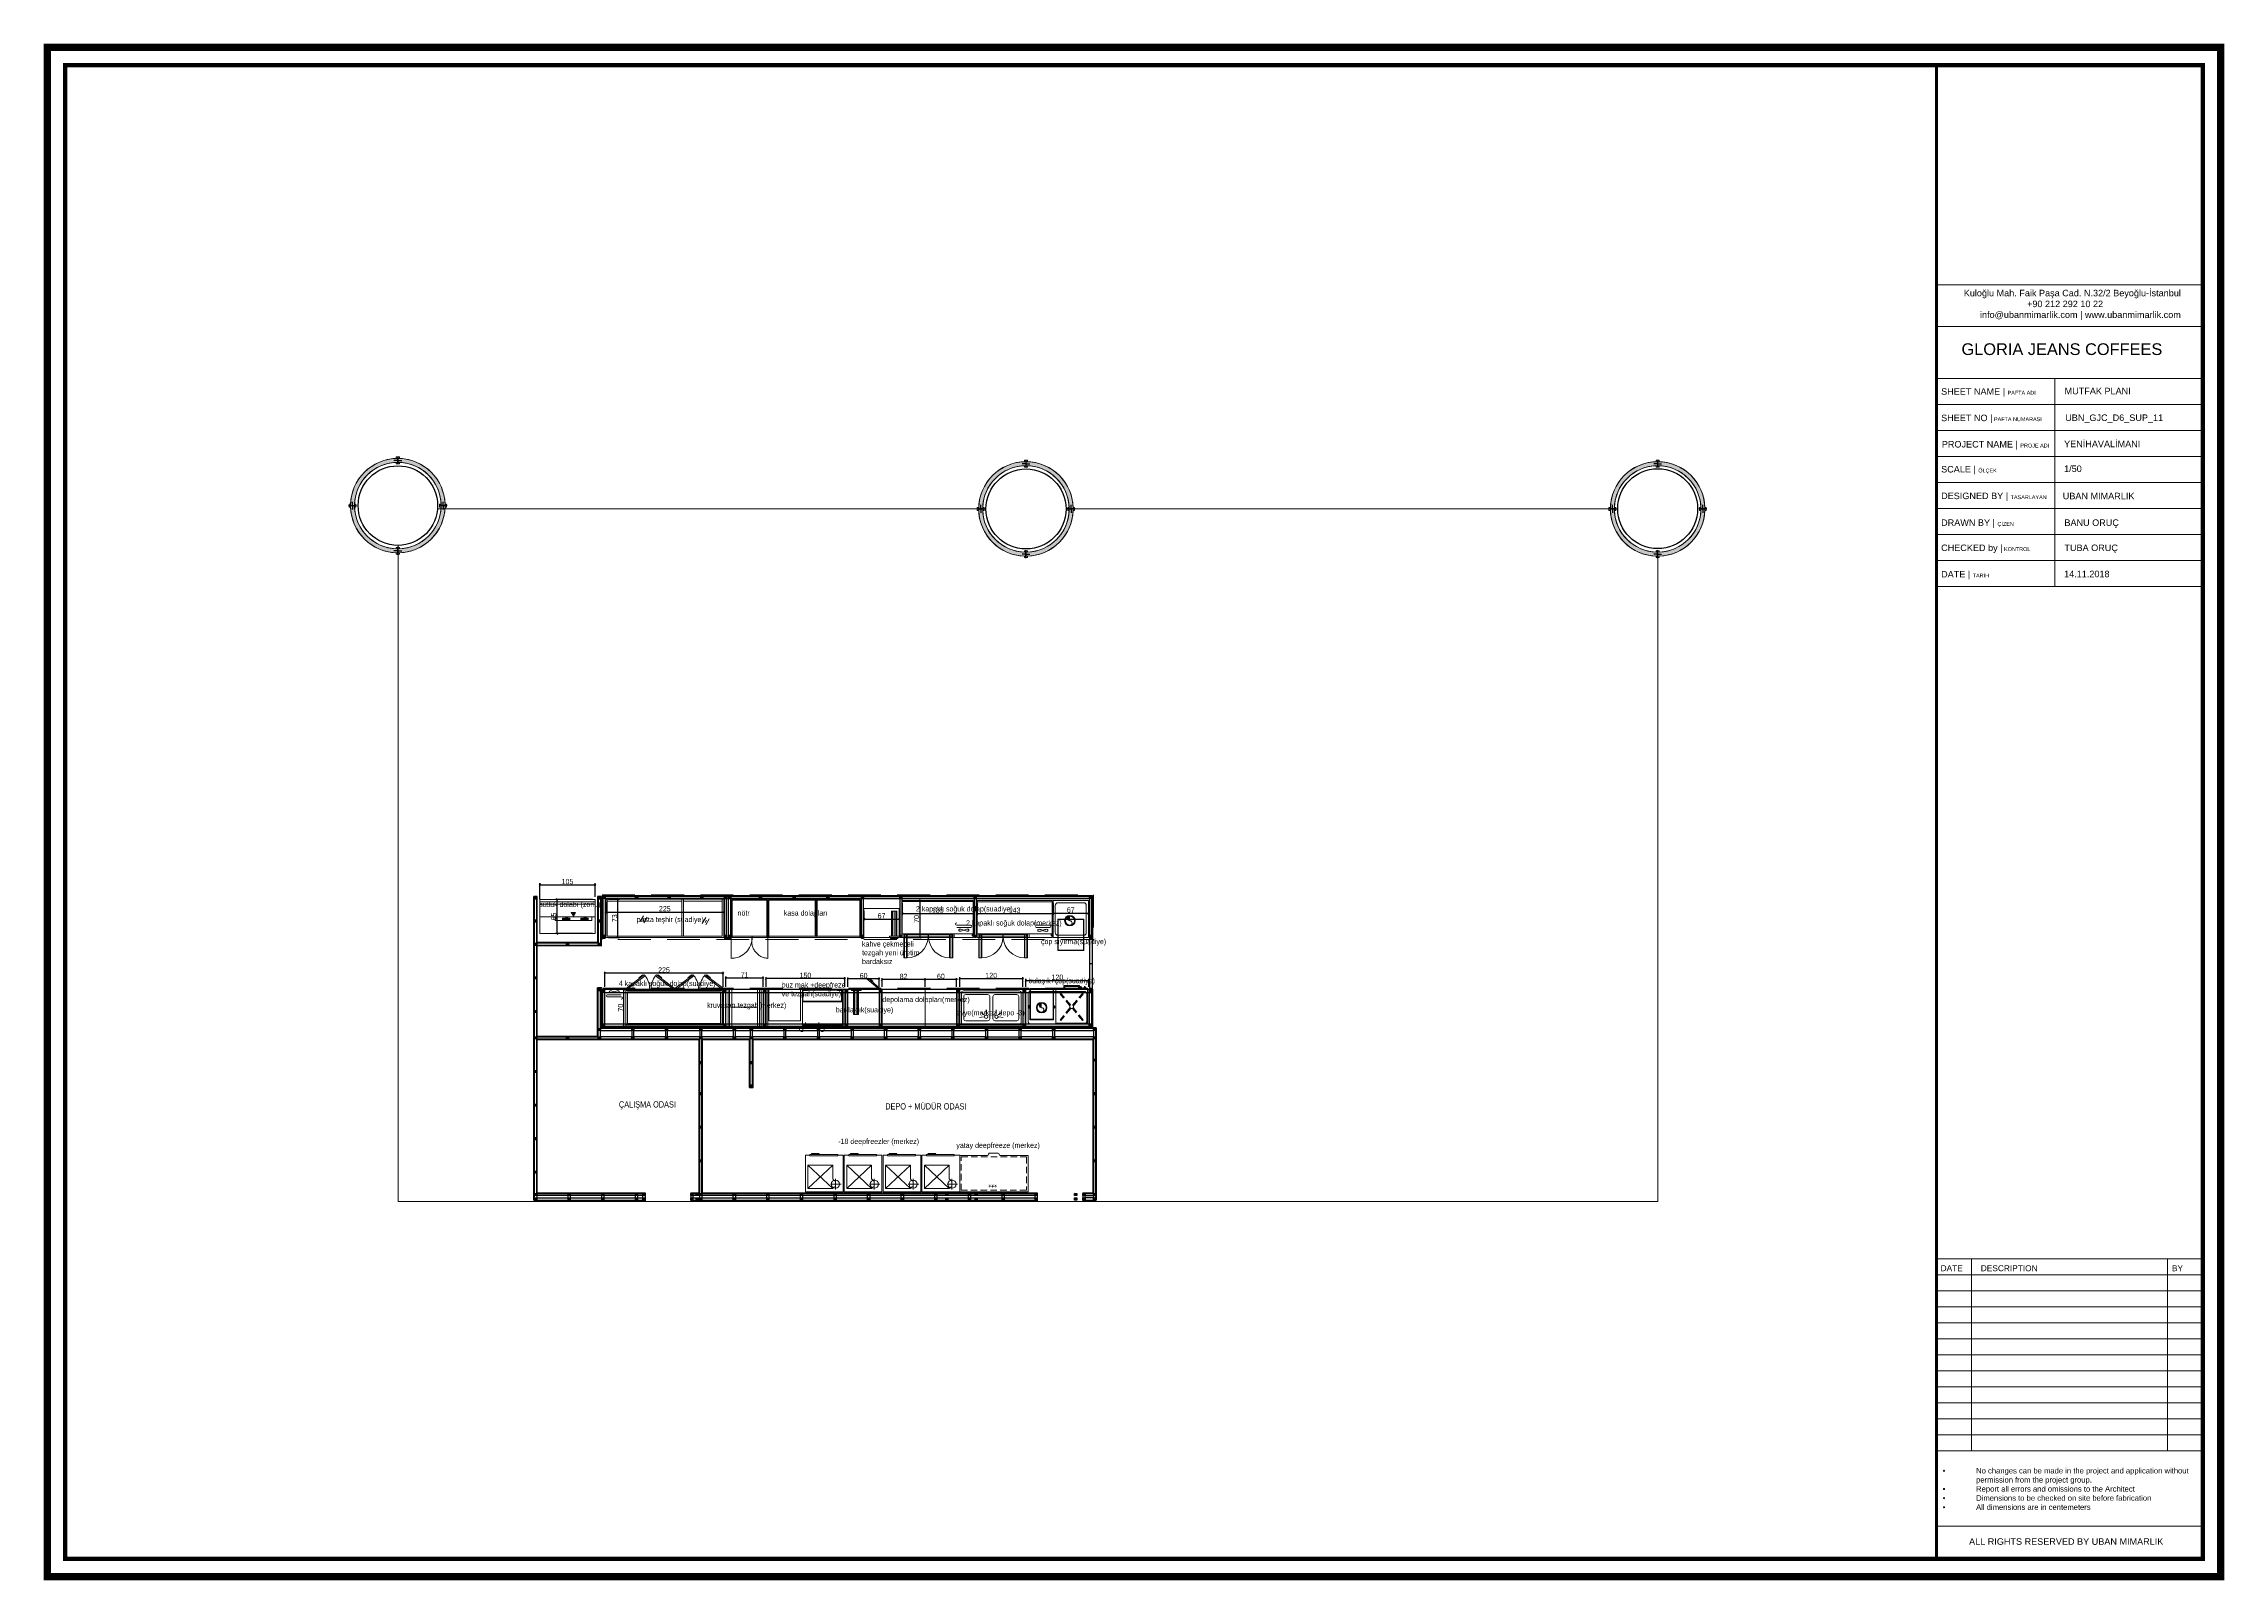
# Paper-space layout 'mutfak yerleşim' of a CAD drawing. Header units: millimetres. Extents: x 1 to 832, y 1 to 587.
# The model-space entities are those that its viewports show. They can reach past a viewport. Long polylines and large blocks are cut down to what shows.
import ezdxf

# ---------------------------------------------------------------- set-up
doc = ezdxf.new("R2010")
doc.units = ezdxf.units.MM
for name, pattern in [('__HIDDEN__', [0.375, 0.25, -0.125]), ('DASHED', [0.75, 0.5, -0.25]), ('HIDDEN', [9.524999999999999, 6.35, -3.175])]:
    doc.linetypes.add(name, pattern=pattern)
for name, color, linetype, lineweight in [('ahsapkesit', 26, 'Continuous', 20), ('ahşap kesit', 30, 'Continuous', 30), ('alansınır', 251, 'Continuous', 18), ('alcıpan', 14, 'Continuous', 25), ('antet', 7, 'Continuous', 20), ('kolon', 137, 'Continuous', 30), ('KP', 167, 'Continuous', 30), ('mermer', 140, '__HIDDEN__', 20), ('mutfakyazı', 7, 'Continuous', 20), ('mutfakölçü', 251, 'Continuous', 20), ('sınır', 251, 'Continuous', 20), ('t_tarama', 252, 'Continuous', 15), ('tarama', 253, 'Continuous', 9), ('tezgahekipman', 146, 'Continuous', 20)]:
    doc.layers.add(name, color=color, linetype=linetype, lineweight=lineweight)
doc.layers.add('XR_FA_ARC_D0_METAL WORKS$0$AKS', color=253, linetype='Continuous')
doc.layers.add('yazı', color=11, linetype='Continuous')
doc.styles.add('antet', font='arial.ttf')
doc.styles.add('ATU', font='GOTHIC.TTF', dxfattribs={"width": 0.8})
doc.styles.add('SIMPLEX', font='SIMPLEX.shx')
doc.styles.add('style1', font='arial.ttf', dxfattribs={"height": 20})
doc.styles.add('UBN', font='GOTHIC.TTF', dxfattribs={"width": 0.8})
doc.dimstyles.new('U_DIM_1_50', dxfattribs={"dimtxt": 10, "dimasz": 3, "dimexe": 3, "dimexo": 5, "dimgap": 1, "dimtad": 1, "dimdec": 0, "dimrnd": 0.5, "dimzin": 11, "dimtxsty": 'ATU', "dimblk": 'OBLIQUE', "dimcen": 1.5, "dimdle": 1.25, "dimclrd": 251, "dimclre": 251, "dimclrt": 1, "dimadec": 0, "dimazin": 0, "dimtfac": 1.25, "dimtdec": 0, "dimtix": 1, "dimtofl": 0, "dimtmove": 1, "dimatfit": 3, "dimldrblk": 'OBLIQUE', "dimfxl": 5, "dimtolj": 1, "dimtzin": 0, "dimarcsym": 0})

# ---------------------------------------------------------------- blocks, each defined once
blk = doc.blocks.new('XR_FA_ARC_D0_METAL WORKS$0$FA_BLCK_MW01-FIXING HALF')
for points in [[(30, 38), (30, 65), (0, 65)], [(0, -50), (5, -50), (5, 50), (0, 50)], [(0, -65), (30, -65), (30, -38)]]:
    blk.add_lwpolyline(points)
at = {"layer": 'XR_FA_ARC_D0_METAL WORKS$0$AKS'}
for points in [[(0, -75), (0, 75)], [(0, 0), (75, 0)]]:
    blk.add_lwpolyline(points, dxfattribs=at)
blk = doc.blocks.new('XR_FA_ARC_D0_METAL WORKS$0$FA_BLCK_MW01-1500 COLUMN')
at = {"layer": 'sınır'}
h = blk.add_hatch(color=253, dxfattribs=at)
h.dxf.hatch_style = 1
edge = h.paths.add_edge_path()
edge.add_line((5.841565231932873e-14, 926.9999999999999), (-29.99999999999999, 926.9999999999999))
edge.add_line((-29.99999999999999, 926.9999999999999), (-29.99999999999999, 899.9999999999999))
edge.add_arc((1.312748632977502, -1.312748632978071), 901.8565069207439, 91.98972784031541, 178.0102721596845)
edge.add_line((-900.0000000000005, 30), (-927.0000000000005, 30.00000000000001))
edge.add_line((-927.0000000000005, 30.00000000000001), (-927.0000000000005, 2.131628207280301e-14))
edge.add_line((-927.0000000000005, 1.990051048614449e-14), (-797.0000000000005, -3.980102097228908e-15))
edge.add_line((-797.0000000000005, -3.980102097228908e-15), (-797.0000000000005, 30))
edge.add_line((-797.0000000000005, 30), (-823.4537024022662, 30))
edge.add_arc((1.13686837721616e-13, -2.273736754432321e-13), 824.0000000000001, 92.08647250869092, 177.9135274913091, ccw=False)
edge.add_line((-30.00000000000001, 823.4537024022661), (-30.00000000000001, 796.9999999999999))
edge.add_line((-30.00000000000001, 796.9999999999999), (-1.77635683940025e-14, 796.9999999999999))
edge.add_line((-1.77635683940025e-14, 796.9999999999999), (5.841565231932873e-14, 926.9999999999999))
h = blk.add_hatch(color=253, dxfattribs=at)
h.dxf.hatch_style = 1
edge = h.paths.add_edge_path()
edge.add_line((-5.841565231932873e-14, 926.9999999999999), (29.99999999999999, 926.9999999999999))
edge.add_line((29.99999999999999, 926.9999999999999), (29.99999999999999, 899.9999999999999))
edge.add_arc((-1.312748632977502, -1.312748632978071), 901.8565069207439, 1.9897278403154814, 88.01027215968458, ccw=False)
edge.add_line((900.0000000000005, 30), (927.0000000000005, 30.00000000000001))
edge.add_line((927.0000000000005, 30.00000000000001), (927.0000000000005, 2.131628207280301e-14))
edge.add_line((927.0000000000005, 1.990051048614449e-14), (797.0000000000005, -3.980102097228908e-15))
edge.add_line((797.0000000000005, -3.980102097228908e-15), (797.0000000000005, 30))
edge.add_line((797.0000000000005, 30), (823.4537024022662, 30))
edge.add_arc((-1.13686837721616e-13, -2.273736754432321e-13), 824.0000000000001, 2.086472508690944, 87.91352749130905)
edge.add_line((30.00000000000001, 823.4537024022661), (30.00000000000001, 796.9999999999999))
edge.add_line((30.00000000000001, 796.9999999999999), (1.77635683940025e-14, 796.9999999999999))
edge.add_line((1.77635683940025e-14, 796.9999999999999), (-5.841565231932873e-14, 926.9999999999999))
h = blk.add_hatch(color=253, dxfattribs=at)
h.dxf.hatch_style = 1
edge = h.paths.add_edge_path()
edge.add_line((-5.841565231932873e-14, -926.9999999999999), (29.99999999999999, -926.9999999999999))
edge.add_line((29.99999999999999, -926.9999999999999), (29.99999999999999, -899.9999999999999))
edge.add_arc((-1.312748632977502, 1.312748632978071), 901.8565069207439, 271.9897278403154, 358.0102721596845)
edge.add_line((900.0000000000005, -29.99999999999999), (927.0000000000005, -30))
edge.add_line((927.0000000000005, -30), (927.0000000000005, -1.06581410364015e-14))
edge.add_line((927.0000000000005, -1.071565949253934e-14), (797.0000000000005, 1.316495309083406e-14))
edge.add_line((797.0000000000005, 1.316495309083406e-14), (797.0000000000005, -29.99999999999999))
edge.add_line((797.0000000000005, -29.99999999999999), (823.4537024022662, -29.99999999999999))
edge.add_arc((-1.13686837721616e-13, 2.273736754432321e-13), 824.0000000000001, 272.0864725086909, 357.913527491309, ccw=False)
edge.add_line((30.00000000000001, -823.4537024022661), (30.00000000000001, -796.9999999999999))
edge.add_line((30.00000000000001, -796.9999999999999), (1.77635683940025e-14, -796.9999999999999))
edge.add_line((1.77635683940025e-14, -796.9999999999999), (-5.841565231932873e-14, -926.9999999999999))
h = blk.add_hatch(color=253, dxfattribs=at)
h.dxf.hatch_style = 1
edge = h.paths.add_edge_path()
edge.add_line((5.841565231932873e-14, -926.9999999999999), (-29.99999999999999, -926.9999999999999))
edge.add_line((-29.99999999999999, -926.9999999999999), (-29.99999999999999, -899.9999999999999))
edge.add_arc((1.312748632977502, 1.312748632978071), 901.8565069207439, 181.9897278403155, 268.0102721596846, ccw=False)
edge.add_line((-900.0000000000005, -30.00000000000001), (-927.0000000000005, -30.00000000000002))
edge.add_line((-927.0000000000005, -30.00000000000002), (-927.0000000000005, -2.842170943040401e-14))
edge.add_line((-927.0000000000005, -2.908536147974964e-14), (-797.0000000000005, -5.204748896376241e-15))
edge.add_line((-797.0000000000005, -5.204748896376241e-15), (-797.0000000000005, -30.00000000000001))
edge.add_line((-797.0000000000005, -30.00000000000001), (-823.4537024022662, -30.00000000000001))
edge.add_arc((1.13686837721616e-13, 2.273736754432321e-13), 824.0000000000001, 182.0864725086909, 267.9135274913091)
edge.add_line((-30.00000000000001, -823.4537024022661), (-30.00000000000001, -796.9999999999999))
edge.add_line((-30.00000000000001, -796.9999999999999), (-1.77635683940025e-14, -796.9999999999999))
edge.add_line((-1.77635683940025e-14, -796.9999999999999), (5.841565231932873e-14, -926.9999999999999))
blk.add_arc((0, 0), 900, 90, 180)
at = {"layer": 'sınır', "color": 253}
for points in [[(5.841565231932873e-14, 926.9999999999999), (-29.99999999999999, 926.9999999999999), (-29.99999999999999, 899.9999999999999, 0.3940140300411324), (-900.0000000000005, 30), (-927.0000000000005, 30.00000000000001), (-927.0000000000005, 1.990051048614449e-14), (-797.0000000000005, -3.980102097228908e-15), (-797.0000000000005, 30), (-823.4537024022662, 30, -0.3930390293081747), (-30.00000000000001, 823.4537024022661), (-30.00000000000001, 796.9999999999999), (-1.77635683940025e-14, 796.9999999999999)], [(-5.841565231932873e-14, 926.9999999999999), (29.99999999999999, 926.9999999999999), (29.99999999999999, 899.9999999999999, -0.3940140300411324), (900.0000000000005, 30), (927.0000000000005, 30.00000000000001), (927.0000000000005, 1.990051048614449e-14), (797.0000000000005, -3.980102097228908e-15), (797.0000000000005, 30), (823.4537024022662, 30, 0.3930390293081747), (30.00000000000001, 823.4537024022661), (30.00000000000001, 796.9999999999999), (1.77635683940025e-14, 796.9999999999999)], [(-5.841565231932873e-14, -926.9999999999999), (29.99999999999999, -926.9999999999999), (29.99999999999999, -899.9999999999999, 0.3940140300411324), (900.0000000000005, -29.99999999999999), (927.0000000000005, -30), (927.0000000000005, -1.071565949253934e-14), (797.0000000000005, 1.316495309083406e-14), (797.0000000000005, -29.99999999999999), (823.4537024022662, -29.99999999999999, -0.3930390293081747), (30.00000000000001, -823.4537024022661), (30.00000000000001, -796.9999999999999), (1.77635683940025e-14, -796.9999999999999)], [(5.841565231932873e-14, -926.9999999999999), (-29.99999999999999, -926.9999999999999), (-29.99999999999999, -899.9999999999999, -0.3940140300411324), (-900.0000000000005, -30.00000000000001), (-927.0000000000005, -30.00000000000002), (-927.0000000000005, -2.908536147974964e-14), (-797.0000000000005, -5.204748896376241e-15), (-797.0000000000005, -30.00000000000001), (-823.4537024022662, -30.00000000000001, 0.3930390293081747), (-30.00000000000001, -823.4537024022661), (-30.00000000000001, -796.9999999999999), (-1.77635683940025e-14, -796.9999999999999)]]:
    blk.add_lwpolyline(points, format="xyb", close=True, dxfattribs=at)
for radius, start, end in [(900, 0, 90), (824, 90, 180), (824, 0, 90), (900, 180, 270), (824, 180, 270), (900, 270, 7.780596331339726e-16), (824, 270, 0)]:
    blk.add_arc((0, 0), radius, start, end, dxfattribs=at)
for p, rotation in [((0, 861.9999999999999), 180), ((-862.0000000000005, 0), 270), ((862.0000000000005, 0), 90.00000000000001)]:
    blk.add_blockref('XR_FA_ARC_D0_METAL WORKS$0$FA_BLCK_MW01-FIXING HALF', p, dxfattribs=dict(rotation=rotation))
at = {"xscale": -1}
for p, rotation in [((0, 861.9999999999999), 180), ((-862.0000000000005, 0), 270), ((862.0000000000005, 0), 90)]:
    blk.add_blockref('XR_FA_ARC_D0_METAL WORKS$0$FA_BLCK_MW01-FIXING HALF', p, dxfattribs=dict(at, rotation=rotation))
blk.add_blockref('XR_FA_ARC_D0_METAL WORKS$0$FA_BLCK_MW01-FIXING HALF', (0, -861.9999999999999), dxfattribs=at)
blk.add_blockref('XR_FA_ARC_D0_METAL WORKS$0$FA_BLCK_MW01-FIXING HALF', (0, -861.9999999999999))
blk = doc.blocks.new('sınır')
at = {"layer": 'alansınır'}
for p, q in [((75.28970696061333, 1.28522515296936e-07), (1120.24290992177, 1.285216058022343e-07)), ((1272.713345374672, -0.002107591642015905), (2323.912452014956, 0.1334337958151082)), ((0, -1320.200000000001), (0, -69.29975591701623)), ((2400, -90.6355146460919, 7.074037162037967e-08), (2400, -1320.200000000001)), ((0, -1320.200000000001, -4.886033675924639e-06), (2400, -1320.200000000001, -4.886033675924639e-06))]:
    blk.add_line(p, q, dxfattribs=at)
at = {"layer": 'kolon'}
for centre, radius in [((-0.1923078192485264, 6.457752911741409), 75.75775291174219), ((1196.478127662787, 0), 76.23521774101788), ((2399.987227140489, 0.5760627979252604), 76.07606279792599)]:
    blk.add_circle(centre, radius, dxfattribs=at)
at = {"layer": 'sınır', "color": 253}
blk.add_circle((-0.3235829398727219, 6.413908838387215), 90.0499861188218, dxfattribs=at)
at = {"layer": 'sınır', "color": 253, "xscale": 0.1, "yscale": 0.1, "zscale": 0.1}
for p in [(-0.3235829398727219, 6.413908838387215), (1196.346852632716, 0.1312748632972216), (2399.868725136737, 0.1312748632608418)]:
    blk.add_blockref('XR_FA_ARC_D0_METAL WORKS$0$FA_BLCK_MW01-1500 COLUMN', p, dxfattribs=at)
blk = doc.blocks.new('alçıpanplan')
at = {"layer": 'alcıpan'}
for p, q in [((6.399986373548018, 578.6794708700918, -1.472283590185713e-06), (-2.616088022477925e-05, 578.6794708700918, -1.472283590185713e-06)), ((6.399986585078295, 577.4794708701093, -1.472283590185713e-06), (-2.616088022477925e-05, 577.4794708701093, -1.472283590185713e-06)), ((0, 0), (0, 578.6794708700918, 2.933675687999503e-08)), ((1.199999999998909, -9.094947017729282e-13), (1.199999999998909, 577.4794708701093, 2.927592163349179e-08)), ((5.200000000000728, 489.4794717433369, -2.371873386904941e-08), (5.200000000000728, 577.4794708701083, -2.835712964920442e-08)), ((6.400000000001455, 490.6794717433377, 1.399210667611033e-09), (6.400000000001455, 578.6794708700918, 1.399210667611033e-09)), ((121.3999863735553, 578.67947087009, 1.008516156201667e-07), (121.3999999113767, 490.6794717433213, -5.586950083151834e-07)), ((127.7999995675709, 578.6794708700918, 1.008516156201498e-07), (121.3999863735553, 578.6794708700918, 1.008516156201498e-07)), ((127.7999995675709, 577.4794708701093, 1.008516156201498e-07), (121.3999865797196, 577.4794708701093, 1.008516156201498e-07)), ((122.5999863734542, 577.4794708701074, 1.008516156205462e-07), (122.5999999112755, 489.4794717433397, -5.586950083155358e-07)), ((126.5999995676757, 577.4794708701093, -2.967041682847631e-06), (126.6000042602582, 485.4794717433388, -2.967041682847631e-06)), ((127.7999995676873, 578.6794708700918, -2.967041682847631e-06), (127.8000043479833, 484.2794717433608, -2.967041682847631e-06)), ((122.5999999112719, 489.4794717433379, -6.148464948045931e-07), (5.199999911415944, 489.4794717433369, 4.857112259600532e-08)), ((127.7999985190099, 485.4794717433388, 1.50304027107682e-07), (5.200000000000728, 485.4794717433388, -2.350789769513117e-08)), ((5.200000000000728, 310.9794708700574, -1.431016956195549e-08), (5.200000000000728, 485.4794717433388, -2.350789769513117e-08)), ((121.3999999113767, 490.6794717433222, 4.857112470654038e-08), (6.399999911373015, 490.6794717433377, 4.857112470578143e-08)), ((129.300012102125, 484.2794717433617, 1.511452906115534e-07), (6.400000000001455, 484.279471743328, 1.142681378568795e-07)), ((6.399999999999636, 312.179470870059, 1.399210667611033e-09), (6.400000000001455, 484.279471743328, 1.399210667611033e-09)), ((129.300012102125, 404.2794717433617, 1.511452906115467e-07), (121.3999985190039, 404.279471743359, 1.487748269908703e-07)), ((121.3999985190048, 312.179470870059, 3.093705688780211e-06), (121.3999985190048, 404.2794717433608, 3.690058853120545e-06)), ((127.7999985190072, 403.079471743361, 1.506951992804502e-07), (121.3999985190039, 403.0794717433591, 1.487748269908703e-07)), ((122.5999985190019, 310.9794708700592, 1.064047098106436e-06), (122.5999985190037, 403.07947174336, 2.734929594460544e-06)), ((126.5999985190056, 326.9794708700929, 4.189069003354681e-06), (126.5999985190092, 403.079471743361, 4.189069003354681e-06)), ((126.6000084631814, 403.079471743361, -2.967041682847631e-06), (126.6000123447629, 326.9794708700929, -2.967041682847631e-06)), ((127.7999985190072, 328.1794708700936, 4.897889278742599e-06), (127.799998519009, 404.2794717433608, 4.552333716447535e-06)), ((5.200000000000728, 310.9794708700583, 4.006765981982978e-06), (122.5999985190028, 310.9794708700592, 7.121302316423738e-06)), ((5.200000000000728, 12.699999999998, 1.411856037132568e-09), (5.199999999998909, 306.9794708700911, -1.409933338803894e-08)), ((5.200000000000728, 306.979470870092, -1.64224531376619e-08), (315.7763251524184, 306.9794708700929, 2.645641903101764e-06)), ((6.400000000001455, 312.179470870059, 4.038601106757073e-06), (121.3999985190048, 312.179470870059, 6.964382482122915e-06)), ((6.399999999997817, 13.89999999999873, 1.399210667611033e-09), (6.399999999999636, 305.7794708700958, 1.399210667611033e-09)), ((6.400000000001455, 305.7794708700949, 1.399210667461955e-09), (314.5763251524186, 305.779470870094, 8.163827711714755e-06)), ((1070.096774518162, 326.9794708700947, -2.969204103834919e-06), (126.5999985190056, 326.9794708700938, 4.893613781820605e-06)), ((1071.29677451816, 328.1794708700936, -2.967041682847475e-06), (127.7999985190072, 328.1794708700936, 4.897889278742599e-06)), ((314.5763251524204, 13.89999999999873, -3.761331002538001e-06), (314.5763251524186, 305.779470870094, 1.03763688835132e-05)), ((315.7763251524202, 12.69999999999891, -3.819455131010227e-06), (315.7763251524184, 306.979470870092, 1.043449301198534e-05)), ((319.7763251524184, 306.9794708700929, 2.679982665556698e-06), (412.1763251524198, 306.9794708700929, 3.47325427826566e-06)), ((319.7763251524193, 12.69999999999891, -3.819455131010227e-06), (319.7763251524193, 306.979470870092, 1.043449301198534e-05)), ((320.97632515242, 305.779470870094, 8.333615043843203e-06), (410.9763251524191, 305.779470870094, 1.072124940189897e-05)), ((320.97632515242, 13.89999999999873, -3.761331002538001e-06), (320.97632515242, 305.779470870094, 1.03763688835132e-05)), ((410.97632515242, 214.5794708700923, 5.761290239429761e-06), (410.9763251524191, 305.7794708700922, 5.761290239429761e-06)), ((412.1763251524198, 215.7794708700922, 5.761290239429761e-06), (412.1763251524198, 306.9794708700938, 5.761290239429761e-06)), ((416.1763251524198, 306.9794708700929, 3.507595040720592e-06), (1066.096774518161, 306.9794708700938, 1.460601067134421e-06)), ((416.1763251524189, 215.7794708700912, 5.761290239429761e-06), (416.1763251524198, 306.9794708700929, 5.761290239429761e-06)), ((417.3763251524197, 305.779470870094, 1.08910367340274e-05), (1064.896774518159, 305.7794708700931, 2.02721863986633e-05)), ((417.3763251524197, 214.5794708700923, 5.761290239429761e-06), (417.3763251524197, 305.7794708700922, 5.761290239429761e-06)), ((1064.896774518159, 305.7794708700922, 3.56722505465194e-06), (1064.896774518159, 13.899999999996, -2.672691700816075e-06)), ((1066.096774518161, 306.979470870092, -1.613870583265699e-05), (1066.096774518161, 12.69999999999891, -1.261731399525638e-05)), ((1070.096774518161, 326.9794708700938, -1.585868726294895e-05), (1070.096774518161, -9.094947017729282e-13, -1.606685995077969e-05)), ((1071.29677451816, 328.1794708700936, -1.613870583265697e-05), (1071.29677451816, -9.094947017729282e-13, -1.613870583265697e-05)), ((410.97632515242, 215.7794708700931, 8.480540480548873e-06), (417.3763251524197, 215.7794708700922, 8.650327812677252e-06)), ((410.97632515242, 214.5794708700923, 8.480540480548873e-06), (417.3763251524197, 214.5794708700923, 8.650327812677252e-06)), ((5.200000000000728, 12.699999999998, -2.967041682848505e-06), (211.6589035428206, 12.699999999998, -2.967041682848488e-06)), ((6.399999999997817, 13.89999999999873, -2.967041682848559e-06), (211.6589035428206, 13.89999999999873, -2.967041682848559e-06)), ((211.6589035428206, 13.89999999999873, 1.95528350749626e-06), (211.6589035428206, -3.000000000001819, 1.95528350749626e-06)), ((298.6588143506342, 13.89999999999873, -2.967041682848559e-06), (314.5763251524204, 13.89999999999782, -2.967041682848559e-06)), ((298.6588143506342, 13.89999999999873, 1.955281052768043e-06), (298.658814350636, -3.000000000000909, 1.955281052768043e-06)), ((298.6588143506342, 12.699999999998, -2.967041682848478e-06), (315.7763251524202, 12.69999999999891, -2.967041682848478e-06)), ((319.7763251524193, 12.69999999999891, -2.967041682848475e-06), (958.9001010259544, 12.699999999998, -2.96704168284842e-06)), ((320.9763251524209, 13.89999999999782, -2.967041682848559e-06), (958.9001010259553, 13.89999999999873, -2.967041682848559e-06)), ((958.9001010259553, 13.89999999999873, -7.252585355135864e-06), (958.9001010259544, -3.000000000000909, -7.252585355135864e-06)), ((1045.900011833768, 13.89999999999691, -2.967041682848559e-06), (1064.896774518159, 13.89999999999782, -1.051219508014388e-05)), ((1045.900011833768, 13.89999999999964, 4.872461696479327e-06), (1045.900011833768, -3.000000000000909, 4.511166697372157e-06)), ((1045.900011833768, 12.699999999998, -2.96704168284841e-06), (1066.096774518161, 12.69999999999891, -1.051219508014373e-05))]:
    blk.add_line(p, q, dxfattribs=at)
at = {"layer": 'KP'}
for p, q in [((1.199986373536376, 573.4794708701074, 1.008516156196551e-07), (5.199986373536376, 577.4794708701074, 1.008516156196551e-07)), ((5.199986373536376, 573.4794708701074, 1.008516156196551e-07), (1.199986373536376, 577.4794708701074, 1.008516156196551e-07)), ((122.5999995676757, 573.4794708701093, 1.008516156201498e-07), (126.5999995676757, 577.4794708701093, 1.008516156201498e-07)), ((126.5999995676757, 573.4794708701093, 1.008516156201498e-07), (122.5999995676757, 577.4794708701093, 1.008516156201498e-07)), ((1.199993317037297, 529.8794467424132, -3.347997146544673e-06), (5.199993317037297, 533.8794467424132, -3.347997146544673e-06)), ((5.199993317037297, 529.8794467424132, -3.347997146544673e-06), (1.199993317037297, 533.8794467424132, -3.347997146544673e-06)), ((122.5999936962289, 529.879184196102, -2.559053012631045e-07), (126.5999936962289, 533.879184196102, -2.559053012631045e-07)), ((126.5999936962289, 529.879184196102, -2.559053012631045e-07), (122.5999936962289, 533.879184196102, -2.559053012631045e-07)), ((1.199985276107327, 485.4794640591217, -2.518426938606388e-06), (5.199985276107327, 489.4794640591217, -2.518426938606388e-06)), ((5.199985276107327, 485.4794640591217, -2.518426938606388e-06), (1.199985276107327, 489.4794640591217, -2.518426938606388e-06)), ((61.89999991134391, 485.4794717433369, -1.592283489018604e-06), (65.89999991134391, 489.4794717433369, -1.592283489018604e-06)), ((65.89999991134391, 485.4794717433369, -1.592283489018604e-06), (61.89999991134391, 489.4794717433369, -1.592283489018604e-06)), ((122.5999995676757, 485.4794717433406, -6.148464926941309e-07), (126.5999995676757, 489.4794717433406, -6.148464926941309e-07)), ((126.5999995676757, 485.4794717433406, -6.148464926941309e-07), (122.5999995676757, 489.4794717433406, -6.148464926941309e-07)), ((1.199985276107327, 421.4794640591217, -2.518426938606388e-06), (5.199985276107327, 425.4794640591217, -2.518426938606388e-06)), ((5.199985276107327, 421.4794640591217, -2.518426938606388e-06), (1.199985276107327, 425.4794640591217, -2.518426938606388e-06)), ((122.7499985190034, 399.2294717433597, 2.734929594460544e-06), (126.4499985190041, 402.9294717433595, 2.734929594460544e-06)), ((122.7499985190034, 402.9294717433595, 2.734929594460544e-06), (126.4499985190041, 399.2294717433597, 2.734929594460544e-06)), ((1.199985276107327, 357.4794640591217, -2.518426938606388e-06), (5.199985276107327, 361.4794640591217, -2.518426938606388e-06)), ((5.199985276107327, 357.4794640591217, -2.518426938606388e-06), (1.199985276107327, 361.4794640591217, -2.518426938606388e-06)), ((1.200000000000728, 306.9794708700583, 1.134850873562773e-06), (5.200000000000728, 310.9794708700583, 1.134850873562773e-06)), ((5.200000000000728, 306.9794708700583, 1.134850873562773e-06), (1.200000000000728, 310.9794708700583, 1.134850873562773e-06)), ((61.89999925950178, 306.9794708700583, 2.692119040783154e-06), (65.89999925950178, 310.9794708700583, 2.692119040783154e-06)), ((65.89999925950178, 306.9794708700583, 2.692119040783154e-06), (61.89999925950178, 310.9794708700583, 2.692119040783154e-06)), ((122.5999985190028, 306.9794708700592, 4.249387208003533e-06), (126.5999985190028, 310.9794708700592, 4.249387208003533e-06)), ((126.5999985190028, 306.9794708700592, 4.249387208003533e-06), (122.5999985190028, 310.9794708700592, 4.249387208003533e-06)), ((122.7500123447626, 323.1294708700925, -2.967041682847631e-06), (126.4500123447633, 326.8294708700923, -2.967041682847631e-06)), ((122.7500123447626, 326.8294708700923, -2.967041682847631e-06), (126.4500123447633, 323.1294708700925, -2.967041682847631e-06)), ((186.5999985190028, 306.9794708700592, 4.249387208003533e-06), (190.5999985190028, 310.9794708700592, 4.249387208003533e-06)), ((190.5999985190028, 306.9794708700592, 4.249387208003533e-06), (186.5999985190028, 310.9794708700592, 4.249387208003533e-06)), ((186.7500123447626, 323.1294708700925, -2.967041682847631e-06), (190.4500123447633, 326.8294708700923, -2.967041682847631e-06)), ((186.7500123447626, 326.8294708700923, -2.967041682847631e-06), (190.4500123447633, 323.1294708700925, -2.967041682847631e-06)), ((250.5999985190028, 306.9794708700592, 4.249387208003533e-06), (254.5999985190028, 310.9794708700592, 4.249387208003533e-06)), ((254.5999985190028, 306.9794708700592, 4.249387208003533e-06), (250.5999985190028, 310.9794708700592, 4.249387208003533e-06)), ((250.7500123447626, 323.1294708700925, -2.967041682847631e-06), (254.4500123447633, 326.8294708700923, -2.967041682847631e-06)), ((250.7500123447626, 326.8294708700923, -2.967041682847631e-06), (254.4500123447633, 323.1294708700925, -2.967041682847631e-06)), ((315.7763251524202, 322.9794708700911, 1.95596192129775e-06), (319.7763251524202, 326.9794708700911, 1.95596192129775e-06)), ((319.7763251524202, 322.9794708700911, 1.95596192129775e-06), (315.7763251524202, 326.9794708700911, 1.95596192129775e-06)), ((315.7763251524202, 306.9794708700947, 2.889375131007958e-06), (319.7763251524202, 310.9794708700947, 2.889375131007958e-06)), ((319.7763251524202, 306.9794708700947, 2.889375131007958e-06), (315.7763251524202, 310.9794708700947, 2.889375131007958e-06)), ((379.7763251524202, 322.9794708700911, 1.95596192129775e-06), (383.7763251524202, 326.9794708700911, 1.95596192129775e-06)), ((383.7763251524202, 322.9794708700911, 1.95596192129775e-06), (379.7763251524202, 326.9794708700911, 1.95596192129775e-06)), ((379.7763251524202, 306.9794708700947, 2.889375131007958e-06), (383.7763251524202, 310.9794708700947, 2.889375131007958e-06)), ((383.7763251524202, 306.9794708700947, 2.889375131007958e-06), (379.7763251524202, 310.9794708700947, 2.889375131007958e-06)), ((412.1763251524189, 322.9794708700902, 1.955961921299349e-06), (416.1763251524189, 326.9794708700902, 1.955961921299349e-06)), ((416.1763251524189, 322.9794708700902, 1.955961921299349e-06), (412.1763251524189, 326.9794708700902, 1.955961921299349e-06)), ((412.1763251524189, 306.9794708700938, 2.889375131009557e-06), (416.1763251524189, 310.9794708700938, 2.889375131009557e-06)), ((416.1763251524189, 306.9794708700938, 2.889375131009557e-06), (412.1763251524189, 310.9794708700938, 2.889375131009557e-06)), ((476.1763251524189, 322.9794708700902, 1.955961921299349e-06), (480.1763251524189, 326.9794708700902, 1.955961921299349e-06)), ((480.1763251524189, 322.9794708700902, 1.955961921299349e-06), (476.1763251524189, 326.9794708700902, 1.955961921299349e-06)), ((476.1763251524189, 306.9794708700938, 2.889375131009557e-06), (480.1763251524189, 310.9794708700938, 2.889375131009557e-06)), ((480.1763251524189, 306.9794708700938, 2.889375131009557e-06), (476.1763251524189, 310.9794708700938, 2.889375131009557e-06)), ((540.1763251524189, 322.9794708700902, 1.955961921299349e-06), (544.1763251524189, 326.9794708700902, 1.955961921299349e-06)), ((544.1763251524189, 322.9794708700902, 1.955961921299349e-06), (540.1763251524189, 326.9794708700902, 1.955961921299349e-06)), ((540.1763251524189, 306.9794708700938, 2.889375131009557e-06), (544.1763251524189, 310.9794708700938, 2.889375131009557e-06)), ((544.1763251524189, 306.9794708700938, 2.889375131009557e-06), (540.1763251524189, 310.9794708700938, 2.889375131009557e-06)), ((604.1763251524189, 322.9794708700902, 1.955961921299349e-06), (608.1763251524189, 326.9794708700902, 1.955961921299349e-06)), ((608.1763251524189, 322.9794708700902, 1.955961921299349e-06), (604.1763251524189, 326.9794708700902, 1.955961921299349e-06)), ((604.1763251524189, 306.9794708700938, 2.889375131009557e-06), (608.1763251524189, 310.9794708700938, 2.889375131009557e-06)), ((608.1763251524189, 306.9794708700938, 2.889375131009557e-06), (604.1763251524189, 310.9794708700938, 2.889375131009557e-06)), ((668.1763251524189, 322.9794708700902, 1.955961921299349e-06), (672.1763251524189, 326.9794708700902, 1.955961921299349e-06)), ((672.1763251524189, 322.9794708700902, 1.955961921299349e-06), (668.1763251524189, 326.9794708700902, 1.955961921299349e-06)), ((668.1763251524189, 306.9794708700938, 2.889375131009557e-06), (672.1763251524189, 310.9794708700938, 2.889375131009557e-06)), ((672.1763251524189, 306.9794708700938, 2.889375131009557e-06), (668.1763251524189, 310.9794708700938, 2.889375131009557e-06)), ((732.1763251524189, 322.9794708700902, 1.955961921299349e-06), (736.1763251524189, 326.9794708700902, 1.955961921299349e-06)), ((736.1763251524189, 322.9794708700902, 1.955961921299349e-06), (732.1763251524189, 326.9794708700902, 1.955961921299349e-06)), ((732.1763251524189, 306.9794708700938, 2.889375131009557e-06), (736.1763251524189, 310.9794708700938, 2.889375131009557e-06)), ((736.1763251524189, 306.9794708700938, 2.889375131009557e-06), (732.1763251524189, 310.9794708700938, 2.889375131009557e-06)), ((796.1763251524189, 322.9794708700902, 1.955961921299349e-06), (800.1763251524189, 326.9794708700902, 1.955961921299349e-06)), ((800.1763251524189, 322.9794708700902, 1.955961921299349e-06), (796.1763251524189, 326.9794708700902, 1.955961921299349e-06)), ((796.1763251524189, 306.9794708700938, 2.889375131009557e-06), (800.1763251524189, 310.9794708700938, 2.889375131009557e-06)), ((800.1763251524189, 306.9794708700938, 2.889375131009557e-06), (796.1763251524189, 310.9794708700938, 2.889375131009557e-06)), ((860.1763251524189, 322.9794708700902, 1.955961921299349e-06), (864.1763251524189, 326.9794708700902, 1.955961921299349e-06)), ((864.1763251524189, 322.9794708700902, 1.955961921299349e-06), (860.1763251524189, 326.9794708700902, 1.955961921299349e-06)), ((860.1763251524189, 306.9794708700938, 2.889375131009557e-06), (864.1763251524189, 310.9794708700938, 2.889375131009557e-06)), ((864.1763251524189, 306.9794708700938, 2.889375131009557e-06), (860.1763251524189, 310.9794708700938, 2.889375131009557e-06)), ((924.1763251524189, 322.9794708700902, 1.955961921299349e-06), (928.1763251524189, 326.9794708700902, 1.955961921299349e-06)), ((928.1763251524189, 322.9794708700902, 1.955961921299349e-06), (924.1763251524189, 326.9794708700902, 1.955961921299349e-06)), ((924.1763251524189, 306.9794708700938, 2.889375131009557e-06), (928.1763251524189, 310.9794708700938, 2.889375131009557e-06)), ((928.1763251524189, 306.9794708700938, 2.889375131009557e-06), (924.1763251524189, 310.9794708700938, 2.889375131009557e-06)), ((988.1763251524189, 322.9794708700902, 1.955961921299349e-06), (992.1763251524189, 326.9794708700902, 1.955961921299349e-06)), ((992.1763251524189, 322.9794708700902, 1.955961921299349e-06), (988.1763251524189, 326.9794708700902, 1.955961921299349e-06)), ((988.1763251524189, 306.9794708700938, 2.889375131009557e-06), (992.1763251524189, 310.9794708700938, 2.889375131009557e-06)), ((992.1763251524189, 306.9794708700938, 2.889375131009557e-06), (988.1763251524189, 310.9794708700938, 2.889375131009557e-06)), ((1066.096774518161, 322.9794708700883, -1.99440341507874e-05), (1070.096774518161, 326.9794708700883, -1.99440341507874e-05)), ((1070.096774518161, 322.9794708700883, -1.99440341507874e-05), (1066.096774518161, 326.9794708700883, -1.99440341507874e-05)), ((1066.096774518161, 306.979470870092, -1.901062094107719e-05), (1070.096774518161, 310.979470870092, -1.901062094107719e-05)), ((1070.096774518161, 306.979470870092, -1.901062094107719e-05), (1066.096774518161, 310.979470870092, -1.901062094107719e-05)), ((315.7763251524202, 259.7794708700922, 2.889375131007958e-06), (319.7763251524202, 263.7794708700922, 2.889375131007958e-06)), ((319.7763251524202, 259.7794708700922, 2.889375131007958e-06), (315.7763251524202, 263.7794708700922, 2.889375131007958e-06)), ((412.1763251524189, 259.7794708700912, 2.889375131009557e-06), (416.1763251524189, 263.7794708700912, 2.889375131009557e-06)), ((416.1763251524189, 259.7794708700912, 2.889375131009557e-06), (412.1763251524189, 263.7794708700912, 2.889375131009557e-06)), ((1066.096774518161, 264.6999999999989, -1.338411018856393e-05), (1070.096774518161, 268.6999999999989, -1.338411018856393e-05)), ((1070.096774518161, 264.6999999999989, -1.338411018856393e-05), (1066.096774518161, 268.6999999999989, -1.338411018856393e-05)), ((1.200000000000728, 242.9794708700583, 1.134850873562773e-06), (5.200000000000728, 246.9794708700583, 1.134850873562773e-06)), ((5.200000000000728, 242.9794708700583, 1.134850873562773e-06), (1.200000000000728, 246.9794708700583, 1.134850873562773e-06)), ((412.1763251524189, 215.7794708700912, 2.889375131009557e-06), (416.1763251524189, 219.7794708700912, 2.889375131009557e-06)), ((416.1763251524189, 215.7794708700912, 2.889375131009557e-06), (412.1763251524189, 219.7794708700912, 2.889375131009557e-06)), ((1.200000000000728, 178.9794708700583, 1.134850873562773e-06), (5.200000000000728, 182.9794708700583, 1.134850873562773e-06)), ((5.200000000000728, 178.9794708700583, 1.134850873562773e-06), (1.200000000000728, 182.9794708700583, 1.134850873562773e-06)), ((315.7763251524202, 200.6999999999989, -5.838956791268681e-06), (319.7763251524202, 204.6999999999989, -5.838956791268681e-06)), ((319.7763251524202, 200.6999999999989, -5.838956791268681e-06), (315.7763251524202, 204.6999999999989, -5.838956791268681e-06)), ((1066.096774518161, 200.6999999999989, -1.338411018856393e-05), (1070.096774518161, 204.6999999999989, -1.338411018856393e-05)), ((1070.096774518161, 200.6999999999989, -1.338411018856393e-05), (1066.096774518161, 204.6999999999989, -1.338411018856393e-05)), ((315.7763251524202, 136.6999999999989, -5.838956791268681e-06), (319.7763251524202, 140.6999999999989, -5.838956791268681e-06)), ((319.7763251524202, 136.6999999999989, -5.838956791268681e-06), (315.7763251524202, 140.6999999999989, -5.838956791268681e-06)), ((1066.096774518161, 136.6999999999989, -1.338411018856393e-05), (1070.096774518161, 140.6999999999989, -1.338411018856393e-05)), ((1070.096774518161, 136.6999999999989, -1.338411018856393e-05), (1066.096774518161, 140.6999999999989, -1.338411018856393e-05)), ((1.200000000000728, 114.9794708700583, 1.134850873562773e-06), (5.200000000000728, 118.9794708700583, 1.134850873562773e-06)), ((5.200000000000728, 114.9794708700583, 1.134850873562773e-06), (1.200000000000728, 118.9794708700583, 1.134850873562773e-06)), ((1.200000000000728, 50.97947087005832, 1.134850873562773e-06), (5.200000000000728, 54.97947087005832, 1.134850873562773e-06)), ((5.200000000000728, 50.97947087005832, 1.134850873562773e-06), (1.200000000000728, 54.97947087005832, 1.134850873562773e-06)), ((315.7763251524202, 72.69999999999891, -5.838956791268681e-06), (319.7763251524202, 76.69999999999891, -5.838956791268681e-06)), ((319.7763251524202, 72.69999999999891, -5.838956791268681e-06), (315.7763251524202, 76.69999999999891, -5.838956791268681e-06)), ((1066.096774518161, 72.69999999999891, -1.338411018856393e-05), (1070.096774518161, 76.69999999999891, -1.338411018856393e-05)), ((1070.096774518161, 72.69999999999891, -1.338411018856393e-05), (1066.096774518161, 76.69999999999891, -1.338411018856393e-05)), ((0, 0), (211.6589035428206, 0, -5.935495221733965e-06)), ((1.200000000000728, 8.699999999997999, -2.870503252383073e-06), (5.200000000000728, 12.699999999998, -2.870503252383073e-06)), ((5.200000000000728, 8.699999999997999, -2.870503252383073e-06), (1.200000000000728, 12.699999999998, -2.870503252383073e-06)), ((1.200000000000728, 0, -5.838956791268549e-06), (5.200000000000728, 4, -5.838956791268549e-06)), ((5.200000000000728, 0, -5.838956791268549e-06), (1.200000000000728, 4, -5.838956791268549e-06)), ((65.20000000000073, 8.699999999997999, -2.870503252383073e-06), (69.20000000000073, 12.699999999998, -2.870503252383073e-06)), ((69.20000000000073, 8.699999999997999, -2.870503252383073e-06), (65.20000000000073, 12.699999999998, -2.870503252383073e-06)), ((65.20000000000073, 0, -5.838956791268549e-06), (69.20000000000073, 4, -5.838956791268549e-06)), ((69.20000000000073, 0, -5.838956791268549e-06), (65.20000000000073, 4, -5.838956791268549e-06)), ((129.2000000000007, 8.699999999997999, -2.870503252383073e-06), (133.2000000000007, 12.699999999998, -2.870503252383073e-06)), ((133.2000000000007, 8.699999999997999, -2.870503252383073e-06), (129.2000000000007, 12.699999999998, -2.870503252383073e-06)), ((129.2000000000007, 0, -5.838956791268549e-06), (133.2000000000007, 4, -5.838956791268549e-06)), ((133.2000000000007, 0, -5.838956791268549e-06), (129.2000000000007, 4, -5.838956791268549e-06)), ((193.2000000000007, 8.699999999997999, -2.870503252383073e-06), (197.2000000000007, 12.699999999998, -2.870503252383073e-06)), ((197.2000000000007, 8.699999999997999, -2.870503252383073e-06), (193.2000000000007, 12.699999999998, -2.870503252383073e-06)), ((193.2000000000007, 0, -5.838956791268549e-06), (197.2000000000007, 4, -5.838956791268549e-06)), ((197.2000000000007, 0, -5.838956791268549e-06), (193.2000000000007, 4, -5.838956791268549e-06)), ((207.6589035428206, 8.699999999997999, -5.838956791268692e-06), (211.6589035428206, 12.699999999998, -5.838956791268692e-06)), ((211.6589035428206, 8.699999999997999, -5.838956791268692e-06), (207.6589035428206, 12.699999999998, -5.838956791268692e-06)), ((207.6589035428206, 0, -8.807410330154172e-06), (211.6589035428206, 4, -8.807410330154172e-06)), ((211.6589035428206, 0, -8.807410330154172e-06), (207.6589035428206, 4, -8.807410330154172e-06)), ((298.6588143506342, 8.699999999997999, -5.838956791268681e-06), (302.6588143506342, 12.699999999998, -5.838956791268681e-06)), ((302.6588143506342, 8.699999999997999, -5.838956791268681e-06), (298.6588143506342, 12.699999999998, -5.838956791268681e-06)), ((298.6588143506342, 0, -8.807410330154161e-06), (302.6588143506342, 4, -8.807410330154161e-06)), ((302.6588143506342, 0, -8.807410330154161e-06), (298.6588143506342, 4, -8.807410330154161e-06)), ((308.9402071988825, 8.699999999997999, 4.00436685981221e-06), (312.9402071988825, 12.699999999998, 4.00436685981221e-06)), ((312.9402071988825, 8.699999999997999, 4.00436685981221e-06), (308.9402071988825, 12.699999999998, 4.00436685981221e-06)), ((308.9402071988825, 0, 1.03591332092673e-06), (312.9402071988825, 4, 1.03591332092673e-06)), ((312.9402071988825, 0, 1.03591332092673e-06), (308.9402071988825, 4, 1.03591332092673e-06)), ((315.7763251524202, 8.699999999998909, -5.838956791268681e-06), (319.7763251524202, 12.69999999999891, -5.838956791268681e-06)), ((319.7763251524202, 8.699999999998909, -5.838956791268681e-06), (315.7763251524202, 12.69999999999891, -5.838956791268681e-06)), ((315.7763251524202, 9.094947017729282e-13, -8.807410330154161e-06), (319.7763251524202, 4.000000000000909, -8.807410330154161e-06)), ((319.7763251524202, 9.094947017729282e-13, -8.807410330154161e-06), (315.7763251524202, 4.000000000000909, -8.807410330154161e-06)), ((379.7763251524202, 8.699999999998909, -5.838956791268681e-06), (383.7763251524202, 12.69999999999891, -5.838956791268681e-06)), ((383.7763251524202, 8.699999999998909, -5.838956791268681e-06), (379.7763251524202, 12.69999999999891, -5.838956791268681e-06)), ((379.7763251524202, 9.094947017729282e-13, -8.807410330154161e-06), (383.7763251524202, 4.000000000000909, -8.807410330154161e-06)), ((383.7763251524202, 9.094947017729282e-13, -8.807410330154161e-06), (379.7763251524202, 4.000000000000909, -8.807410330154161e-06)), ((443.7763251524202, 8.699999999998909, -5.838956791268681e-06), (447.7763251524202, 12.69999999999891, -5.838956791268681e-06)), ((447.7763251524202, 8.699999999998909, -5.838956791268681e-06), (443.7763251524202, 12.69999999999891, -5.838956791268681e-06)), ((443.7763251524202, 9.094947017729282e-13, -8.807410330154161e-06), (447.7763251524202, 4.000000000000909, -8.807410330154161e-06)), ((447.7763251524202, 9.094947017729282e-13, -8.807410330154161e-06), (443.7763251524202, 4.000000000000909, -8.807410330154161e-06)), ((507.7763251524202, 8.699999999998909, -5.838956791268681e-06), (511.7763251524202, 12.69999999999891, -5.838956791268681e-06)), ((511.7763251524202, 8.699999999998909, -5.838956791268681e-06), (507.7763251524202, 12.69999999999891, -5.838956791268681e-06)), ((507.7763251524202, 9.094947017729282e-13, -8.807410330154161e-06), (511.7763251524202, 4.000000000000909, -8.807410330154161e-06)), ((511.7763251524202, 9.094947017729282e-13, -8.807410330154161e-06), (507.7763251524202, 4.000000000000909, -8.807410330154161e-06)), ((571.7763251524202, 8.699999999998909, -5.838956791268681e-06), (575.7763251524202, 12.69999999999891, -5.838956791268681e-06)), ((575.7763251524202, 8.699999999998909, -5.838956791268681e-06), (571.7763251524202, 12.69999999999891, -5.838956791268681e-06)), ((571.7763251524202, 9.094947017729282e-13, -8.807410330154161e-06), (575.7763251524202, 4.000000000000909, -8.807410330154161e-06)), ((575.7763251524202, 9.094947017729282e-13, -8.807410330154161e-06), (571.7763251524202, 4.000000000000909, -8.807410330154161e-06)), ((635.7763251524202, 8.699999999998909, -5.838956791268681e-06), (639.7763251524202, 12.69999999999891, -5.838956791268681e-06)), ((639.7763251524202, 8.699999999998909, -5.838956791268681e-06), (635.7763251524202, 12.69999999999891, -5.838956791268681e-06)), ((635.7763251524202, 9.094947017729282e-13, -8.807410330154161e-06), (639.7763251524202, 4.000000000000909, -8.807410330154161e-06)), ((639.7763251524202, 9.094947017729282e-13, -8.807410330154161e-06), (635.7763251524202, 4.000000000000909, -8.807410330154161e-06)), ((699.7763251524202, 8.699999999998909, -5.838956791268681e-06), (703.7763251524202, 12.69999999999891, -5.838956791268681e-06)), ((703.7763251524202, 8.699999999998909, -5.838956791268681e-06), (699.7763251524202, 12.69999999999891, -5.838956791268681e-06)), ((699.7763251524202, 9.094947017729282e-13, -8.807410330154161e-06), (703.7763251524202, 4.000000000000909, -8.807410330154161e-06)), ((703.7763251524202, 9.094947017729282e-13, -8.807410330154161e-06), (699.7763251524202, 4.000000000000909, -8.807410330154161e-06)), ((763.7763251524202, 8.699999999998909, -5.838956791268681e-06), (767.7763251524202, 12.69999999999891, -5.838956791268681e-06)), ((767.7763251524202, 8.699999999998909, -5.838956791268681e-06), (763.7763251524202, 12.69999999999891, -5.838956791268681e-06)), ((763.7763251524202, 9.094947017729282e-13, -8.807410330154161e-06), (767.7763251524202, 4.000000000000909, -8.807410330154161e-06)), ((767.7763251524202, 9.094947017729282e-13, -8.807410330154161e-06), (763.7763251524202, 4.000000000000909, -8.807410330154161e-06)), ((784.4848103575514, 8.699999999998909, 4.221274004573631e-06), (788.4848103575514, 12.69999999999891, 4.221274004573631e-06)), ((788.4848103575514, 8.699999999998909, 4.221274004573631e-06), (784.4848103575514, 12.69999999999891, 4.221274004573631e-06)), ((784.4848103575514, 9.094947017729282e-13, 1.252820465688151e-06), (788.4848103575514, 4.000000000000909, 1.252820465688151e-06)), ((788.4848103575514, 9.094947017729282e-13, 1.252820465688151e-06), (784.4848103575514, 4.000000000000909, 1.252820465688151e-06)), ((827.7763251524202, 8.699999999998909, -5.838956791268681e-06), (831.7763251524202, 12.69999999999891, -5.838956791268681e-06)), ((831.7763251524202, 8.699999999998909, -5.838956791268681e-06), (827.7763251524202, 12.69999999999891, -5.838956791268681e-06)), ((827.7763251524202, 9.094947017729282e-13, -8.807410330154161e-06), (831.7763251524202, 4.000000000000909, -8.807410330154161e-06)), ((831.7763251524202, 9.094947017729282e-13, -8.807410330154161e-06), (827.7763251524202, 4.000000000000909, -8.807410330154161e-06)), ((840.484810357475, 8.699999999997999, 4.221274005570555e-06), (844.484810357475, 12.699999999998, 4.221274005570555e-06)), ((844.484810357475, 8.699999999997999, 4.221274005570555e-06), (840.484810357475, 12.699999999998, 4.221274005570555e-06)), ((840.484810357475, 0, 1.252820466685075e-06), (844.484810357475, 4, 1.252820466685075e-06)), ((844.484810357475, 0, 1.252820466685075e-06), (840.484810357475, 4, 1.252820466685075e-06)), ((891.7763251524202, 8.699999999998909, -5.838956791268681e-06), (895.7763251524202, 12.69999999999891, -5.838956791268681e-06)), ((895.7763251524202, 8.699999999998909, -5.838956791268681e-06), (891.7763251524202, 12.69999999999891, -5.838956791268681e-06)), ((891.7763251524202, 9.094947017729282e-13, -8.807410330154161e-06), (895.7763251524202, 4.000000000000909, -8.807410330154161e-06)), ((895.7763251524202, 9.094947017729282e-13, -8.807410330154161e-06), (891.7763251524202, 4.000000000000909, -8.807410330154161e-06)), ((954.9001010259544, 8.699999999997999, -5.838956791268624e-06), (958.9001010259544, 12.699999999998, -5.838956791268624e-06)), ((958.9001010259544, 8.699999999997999, -5.838956791268624e-06), (954.9001010259544, 12.699999999998, -5.838956791268624e-06)), ((954.9001010259544, 0, -8.807410330154104e-06), (958.9001010259544, 4, -8.807410330154104e-06)), ((958.9001010259544, 0, -8.807410330154104e-06), (954.9001010259544, 4, -8.807410330154104e-06)), ((1030.171444882339, 8.699999999998909, 4.221274004577046e-06), (1034.171444882339, 12.69999999999891, 4.221274004577046e-06)), ((1034.171444882339, 8.699999999998909, 4.221274004577046e-06), (1030.171444882339, 12.69999999999891, 4.221274004577046e-06)), ((1030.171444882339, 9.094947017729282e-13, 1.252820465691566e-06), (1034.171444882339, 4.000000000000909, 1.252820465691566e-06)), ((1034.171444882339, 9.094947017729282e-13, 1.252820465691566e-06), (1030.171444882339, 4.000000000000909, 1.252820465691566e-06)), ((1045.900011833768, 8.699999999997999, -5.838956791268614e-06), (1049.896774518159, 12.699999999998, -1.338411018856393e-05)), ((1049.896774518159, 8.699999999997999, -1.338411018856393e-05), (1045.900011833768, 12.699999999998, -5.838956791268614e-06)), ((1045.900011833767, 0, -5.838956791268627e-06), (1049.896774518158, 4, -1.338411018856395e-05)), ((1049.896774518158, 0, -1.338411018856395e-05), (1045.900011833767, 4, -5.838956791268627e-06)), ((1045.900011833769, 0, -2.967041682848424e-06), (1071.29677451816, -9.094947017729282e-13, -1.613870583265697e-05)), ((1066.096774518161, 8.699999999998909, -1.338411018856393e-05), (1070.096774518161, 12.69999999999891, -1.338411018856393e-05)), ((1070.096774518161, 8.699999999998909, -1.338411018856393e-05), (1066.096774518161, 12.69999999999891, -1.338411018856393e-05)), ((1066.09677451816, 9.094947017729282e-13, -1.338411018856395e-05), (1070.09677451816, 4.000000000000909, -1.338411018856395e-05)), ((1070.09677451816, 9.094947017729282e-13, -1.338411018856395e-05), (1066.09677451816, 4.000000000000909, -1.338411018856395e-05)), ((298.6588143506342, -1.818989403545856e-12, -2.967041682848424e-06), (958.9001010259535, -1.818989403545856e-12, -2.967041682848424e-06))]:
    blk.add_line(p, q, dxfattribs=at)
for points, elevation in [([(5.199986373536376, 573.4794708701074), (1.199986373536376, 573.4794708701074), (1.199986373536376, 577.4794708701074), (5.199986373536376, 577.4794708701074)], 1.008516156200041e-07), ([(5.04998637353674, 573.6294708701071), (1.349986373536012, 573.6294708701071), (1.349986373536012, 577.3294708701078), (5.04998637353674, 577.3294708701078)], 1.008516156200041e-07), ([(126.5999995676757, 573.4794708701093), (122.5999995676757, 573.4794708701093), (122.5999995676757, 577.4794708701093), (126.5999995676757, 577.4794708701093)], -1.461917689879821e-06), ([(5.199993317037297, 529.8794467424132), (1.199993317037297, 529.8794467424132), (1.199993317037297, 533.8794467424132), (5.199993317037297, 533.8794467424132)], -1.346075542729318e-06), ([(5.049993317037661, 530.0294467424128), (1.349993317036933, 530.0294467424128), (1.349993317036933, 533.7294467424135), (5.049993317037661, 533.7294467424135)], -1.346075542729318e-06), ([(126.5999936962289, 529.879184196102), (122.5999936962289, 529.879184196102), (122.5999936962289, 533.879184196102), (126.5999936962289, 533.879184196102)], 1.746016302552249e-06), ([(5.199985276107327, 485.4794640591217), (1.199985276107327, 485.4794640591217), (1.199985276107327, 489.4794640591217), (5.199985276107327, 489.4794640591217)], 3.534881698138172e-07), ([(5.049985276107691, 485.6294640591213), (1.349985276106963, 485.6294640591213), (1.349985276106963, 489.3294640591221), (5.049985276107691, 489.3294640591221)], 3.534881698138172e-07), ([(65.89999991134391, 485.4794717433369), (61.89999991134391, 485.4794717433369), (61.89999991134391, 489.4794717433369), (65.89999991134391, 489.4794717433369)], -2.831376861042939e-07), ([(65.74999991134428, 485.6294717433366), (62.04999991134355, 485.6294717433366), (62.04999991134355, 489.3294717433373), (65.74999991134428, 489.3294717433373)], -2.831376861042939e-07), ([(126.5999995676757, 485.4794717433406), (122.5999995676757, 485.4794717433406), (122.5999995676757, 489.4794717433406), (126.5999995676757, 489.4794717433406)], 6.942993102201808e-07), ([(126.4499995676761, 485.6294717433402), (122.7499995676753, 485.6294717433402), (122.7499995676753, 489.3294717433409), (126.4499995676761, 489.3294717433409)], 6.942993102201808e-07), ([(5.199985276107327, 421.4794640591217), (1.199985276107327, 421.4794640591217), (1.199985276107327, 425.4794640591217), (5.199985276107327, 425.4794640591217)], 3.534881698138172e-07), ([(5.049985276107691, 421.6294640591213), (1.349985276106963, 421.6294640591213), (1.349985276106963, 425.3294640591221), (5.049985276107691, 425.3294640591221)], 3.534881698138172e-07), ([(122.5999985190037, 403.07947174336), (126.5999985190037, 403.07947174336), (126.5999985190037, 399.07947174336), (122.5999985190037, 399.07947174336)], 2.734929594460544e-06), ([(122.7499985190034, 402.9294717433595), (126.4499985190041, 402.9294717433595), (126.4499985190041, 399.2294717433597), (122.7499985190034, 399.2294717433597)], 2.734929594460544e-06), ([(5.199985276107327, 357.4794640591217), (1.199985276107327, 357.4794640591217), (1.199985276107327, 361.4794640591217), (5.199985276107327, 361.4794640591217)], 3.534881698138172e-07), ([(5.049985276107691, 357.6294640591213), (1.349985276106963, 357.6294640591213), (1.349985276106963, 361.3294640591221), (5.049985276107691, 361.3294640591221)], 3.534881698138172e-07), ([(5.200000000000728, 306.9794708700583), (1.200000000000728, 306.9794708700583), (1.200000000000728, 310.9794708700583), (5.200000000000728, 310.9794708700583)], 4.006765981982978e-06), ([(5.050000000001091, 307.129470870058), (1.350000000000364, 307.129470870058), (1.350000000000364, 310.8294708700587), (5.050000000001091, 310.8294708700587)], 4.006765981982978e-06), ([(65.89999925950178, 306.9794708700583), (61.89999925950178, 306.9794708700583), (61.89999925950178, 310.9794708700583), (65.89999925950178, 310.9794708700583)], 5.564034149203359e-06), ([(65.74999925950215, 307.129470870058), (62.04999925950142, 307.129470870058), (62.04999925950142, 310.8294708700587), (65.74999925950215, 310.8294708700587)], 5.564034149203359e-06), ([(126.5999985190028, 306.9794708700592), (122.5999985190028, 306.9794708700592), (122.5999985190028, 310.9794708700592), (126.5999985190028, 310.9794708700592)], 7.121302316423738e-06), ([(122.6000123447629, 326.9794708700929), (126.6000123447629, 326.9794708700929), (126.6000123447629, 322.9794708700929), (122.6000123447629, 322.9794708700929)], -2.967041682847631e-06), ([(126.4499985190032, 307.1294708700589), (122.7499985190025, 307.1294708700589), (122.7499985190025, 310.8294708700596), (126.4499985190032, 310.8294708700596)], 7.121302316423738e-06), ([(122.7500123447626, 326.8294708700923), (126.4500123447633, 326.8294708700923), (126.4500123447633, 323.1294708700925), (122.7500123447626, 323.1294708700925)], -2.967041682847631e-06), ([(186.5999985190028, 310.9794708700592), (126.6000123447629, 310.9794708700592), (126.6000123447629, 322.9794708700929), (186.5999985190028, 322.9794708700929)], 7.121302316423738e-06), ([(190.5999985190028, 306.9794708700592), (186.5999985190028, 306.9794708700592), (186.5999985190028, 310.9794708700592), (190.5999985190028, 310.9794708700592)], 7.121302316423738e-06), ([(186.6000123447629, 326.9794708700929), (190.6000123447629, 326.9794708700929), (190.6000123447629, 322.9794708700929), (186.6000123447629, 322.9794708700929)], -2.967041682847631e-06), ([(190.4499985190032, 307.1294708700589), (186.7499985190025, 307.1294708700589), (186.7499985190025, 310.8294708700596), (190.4499985190032, 310.8294708700596)], 7.121302316423738e-06), ([(186.7500123447626, 326.8294708700923), (190.4500123447633, 326.8294708700923), (190.4500123447633, 323.1294708700925), (186.7500123447626, 323.1294708700925)], -2.967041682847631e-06), ([(250.5999985190028, 310.9794708700592), (190.6000123447629, 310.9794708700592), (190.6000123447629, 322.9794708700929), (250.5999985190028, 322.9794708700929)], 7.121302316423738e-06), ([(254.5999985190028, 306.9794708700592), (250.5999985190028, 306.9794708700592), (250.5999985190028, 310.9794708700592), (254.5999985190028, 310.9794708700592)], 7.121302316423738e-06), ([(250.6000123447629, 326.9794708700929), (254.6000123447629, 326.9794708700929), (254.6000123447629, 322.9794708700929), (250.6000123447629, 322.9794708700929)], -2.967041682847631e-06), ([(254.4499985190032, 307.1294708700589), (250.7499985190025, 307.1294708700589), (250.7499985190025, 310.8294708700596), (254.4499985190032, 310.8294708700596)], 7.121302316423738e-06), ([(250.7500123447626, 326.8294708700923), (254.4500123447633, 326.8294708700923), (254.4500123447633, 323.1294708700925), (250.7500123447626, 323.1294708700925)], -2.967041682847631e-06), ([(315.7763251524202, 310.9794708700947), (254.6000123447629, 310.9794708700947), (254.6000123447629, 322.9794708700929), (315.7763251524202, 322.9794708700929)], 5.761290239428162e-06), ([(319.7763251524202, 322.9794708700911), (315.7763251524202, 322.9794708700911), (315.7763251524202, 326.9794708700911), (319.7763251524202, 326.9794708700911)], 4.827877029717953e-06), ([(319.7763251524202, 306.9794708700947), (315.7763251524202, 306.9794708700947), (315.7763251524202, 310.9794708700947), (319.7763251524202, 310.9794708700947)], 5.761290239428162e-06), ([(319.6263251524206, 323.1294708700907), (315.9263251524198, 323.1294708700907), (315.9263251524198, 326.8294708700914), (319.6263251524206, 326.8294708700914)], 4.827877029717953e-06), ([(319.6263251524206, 307.1294708700943), (315.9263251524198, 307.1294708700943), (315.9263251524198, 310.8294708700951), (319.6263251524206, 310.8294708700951)], 5.761290239428162e-06), ([(379.7763251524202, 310.9794708700947), (319.7763251524202, 310.9794708700947), (319.7763251524202, 322.9794708700911), (379.7763251524202, 322.9794708700911)], 5.761290239428162e-06), ([(383.7763251524202, 322.9794708700911), (379.7763251524202, 322.9794708700911), (379.7763251524202, 326.9794708700911), (383.7763251524202, 326.9794708700911)], 4.827877029717953e-06), ([(383.7763251524202, 306.9794708700947), (379.7763251524202, 306.9794708700947), (379.7763251524202, 310.9794708700947), (383.7763251524202, 310.9794708700947)], 5.761290239428162e-06), ([(383.6263251524206, 323.1294708700907), (379.9263251524198, 323.1294708700907), (379.9263251524198, 326.8294708700914), (383.6263251524206, 326.8294708700914)], 4.827877029717953e-06), ([(383.6263251524206, 307.1294708700943), (379.9263251524198, 307.1294708700943), (379.9263251524198, 310.8294708700951), (383.6263251524206, 310.8294708700951)], 5.761290239428162e-06), ([(412.1763251524189, 310.9794708700938), (383.7763251524202, 310.9794708700938), (383.7763251524202, 322.9794708700911), (412.1763251524189, 322.9794708700911)], 5.761290239429761e-06), ([(416.1763251524189, 322.9794708700902), (412.1763251524189, 322.9794708700902), (412.1763251524189, 326.9794708700902), (416.1763251524189, 326.9794708700902)], 4.827877029719552e-06), ([(416.1763251524189, 306.9794708700938), (412.1763251524189, 306.9794708700938), (412.1763251524189, 310.9794708700938), (416.1763251524189, 310.9794708700938)], 5.761290239429761e-06), ([(416.0263251524193, 323.1294708700898), (412.3263251524186, 323.1294708700898), (412.3263251524186, 326.8294708700905), (416.0263251524193, 326.8294708700905)], 4.827877029719552e-06), ([(416.0263251524193, 307.1294708700934), (412.3263251524186, 307.1294708700934), (412.3263251524186, 310.8294708700942), (416.0263251524193, 310.8294708700942)], 5.761290239429761e-06), ([(476.1763251524189, 310.9794708700938), (416.1763251524189, 310.9794708700938), (416.1763251524189, 322.9794708700902), (476.1763251524189, 322.9794708700902)], 5.761290239429761e-06), ([(480.1763251524189, 322.9794708700902), (476.1763251524189, 322.9794708700902), (476.1763251524189, 326.9794708700902), (480.1763251524189, 326.9794708700902)], 4.827877029719552e-06), ([(480.1763251524189, 306.9794708700938), (476.1763251524189, 306.9794708700938), (476.1763251524189, 310.9794708700938), (480.1763251524189, 310.9794708700938)], 5.761290239429761e-06), ([(480.0263251524193, 323.1294708700898), (476.3263251524186, 323.1294708700898), (476.3263251524186, 326.8294708700905), (480.0263251524193, 326.8294708700905)], 4.827877029719552e-06), ([(480.0263251524193, 307.1294708700934), (476.3263251524186, 307.1294708700934), (476.3263251524186, 310.8294708700942), (480.0263251524193, 310.8294708700942)], 5.761290239429761e-06), ([(540.1763251524189, 310.9794708700938), (480.1763251524189, 310.9794708700938), (480.1763251524189, 322.9794708700902), (540.1763251524189, 322.9794708700902)], 5.761290239429761e-06), ([(544.1763251524189, 322.9794708700902), (540.1763251524189, 322.9794708700902), (540.1763251524189, 326.9794708700902), (544.1763251524189, 326.9794708700902)], 4.827877029719552e-06), ([(544.1763251524189, 306.9794708700938), (540.1763251524189, 306.9794708700938), (540.1763251524189, 310.9794708700938), (544.1763251524189, 310.9794708700938)], 5.761290239429761e-06), ([(544.0263251524193, 323.1294708700898), (540.3263251524186, 323.1294708700898), (540.3263251524186, 326.8294708700905), (544.0263251524193, 326.8294708700905)], 4.827877029719552e-06), ([(544.0263251524193, 307.1294708700934), (540.3263251524186, 307.1294708700934), (540.3263251524186, 310.8294708700942), (544.0263251524193, 310.8294708700942)], 5.761290239429761e-06), ([(604.1763251524189, 310.9794708700938), (544.1763251524189, 310.9794708700938), (544.1763251524189, 322.9794708700902), (604.1763251524189, 322.9794708700902)], 5.761290239429761e-06), ([(608.1763251524189, 322.9794708700902), (604.1763251524189, 322.9794708700902), (604.1763251524189, 326.9794708700902), (608.1763251524189, 326.9794708700902)], 4.827877029719552e-06), ([(608.1763251524189, 306.9794708700938), (604.1763251524189, 306.9794708700938), (604.1763251524189, 310.9794708700938), (608.1763251524189, 310.9794708700938)], 5.761290239429761e-06), ([(608.0263251524193, 323.1294708700898), (604.3263251524186, 323.1294708700898), (604.3263251524186, 326.8294708700905), (608.0263251524193, 326.8294708700905)], 4.827877029719552e-06), ([(608.0263251524193, 307.1294708700934), (604.3263251524186, 307.1294708700934), (604.3263251524186, 310.8294708700942), (608.0263251524193, 310.8294708700942)], 5.761290239429761e-06), ([(668.1763251524189, 322.9794708700902), (608.1763251524189, 322.9794708700902), (608.1763251524189, 310.9794708700938), (668.1763251524189, 310.9794708700938)], 4.827877029719552e-06), ([(672.1763251524189, 322.9794708700902), (668.1763251524189, 322.9794708700902), (668.1763251524189, 326.9794708700902), (672.1763251524189, 326.9794708700902)], 4.827877029719552e-06), ([(672.1763251524189, 306.9794708700938), (668.1763251524189, 306.9794708700938), (668.1763251524189, 310.9794708700938), (672.1763251524189, 310.9794708700938)], 5.761290239429761e-06), ([(672.0263251524193, 323.1294708700898), (668.3263251524186, 323.1294708700898), (668.3263251524186, 326.8294708700905), (672.0263251524193, 326.8294708700905)], 4.827877029719552e-06), ([(672.0263251524193, 307.1294708700934), (668.3263251524186, 307.1294708700934), (668.3263251524186, 310.8294708700942), (672.0263251524193, 310.8294708700942)], 5.761290239429761e-06), ([(732.1763251524189, 310.9794708700938), (672.1763251524189, 310.9794708700938), (672.1763251524189, 322.9794708700902), (732.1763251524189, 322.9794708700902)], 5.761290239429761e-06), ([(736.1763251524189, 322.9794708700902), (732.1763251524189, 322.9794708700902), (732.1763251524189, 326.9794708700902), (736.1763251524189, 326.9794708700902)], 4.827877029719552e-06), ([(736.1763251524189, 306.9794708700938), (732.1763251524189, 306.9794708700938), (732.1763251524189, 310.9794708700938), (736.1763251524189, 310.9794708700938)], 5.761290239429761e-06), ([(736.0263251524193, 323.1294708700898), (732.3263251524186, 323.1294708700898), (732.3263251524186, 326.8294708700905), (736.0263251524193, 326.8294708700905)], 4.827877029719552e-06), ([(736.0263251524193, 307.1294708700934), (732.3263251524186, 307.1294708700934), (732.3263251524186, 310.8294708700942), (736.0263251524193, 310.8294708700942)], 5.761290239429761e-06), ([(796.1763251524189, 310.9794708700938), (736.1763251524189, 310.9794708700938), (736.1763251524189, 322.9794708700902), (796.1763251524189, 322.9794708700902)], 5.761290239429761e-06), ([(800.1763251524189, 322.9794708700902), (796.1763251524189, 322.9794708700902), (796.1763251524189, 326.9794708700902), (800.1763251524189, 326.9794708700902)], 4.827877029719552e-06), ([(800.1763251524189, 306.9794708700938), (796.1763251524189, 306.9794708700938), (796.1763251524189, 310.9794708700938), (800.1763251524189, 310.9794708700938)], 5.761290239429761e-06), ([(800.0263251524193, 323.1294708700898), (796.3263251524186, 323.1294708700898), (796.3263251524186, 326.8294708700905), (800.0263251524193, 326.8294708700905)], 4.827877029719552e-06), ([(800.0263251524193, 307.1294708700934), (796.3263251524186, 307.1294708700934), (796.3263251524186, 310.8294708700942), (800.0263251524193, 310.8294708700942)], 5.761290239429761e-06), ([(860.1763251524189, 310.9794708700938), (800.1763251524189, 310.9794708700938), (800.1763251524189, 322.9794708700902), (860.1763251524189, 322.9794708700902)], 5.761290239429761e-06), ([(864.1763251524189, 322.9794708700902), (860.1763251524189, 322.9794708700902), (860.1763251524189, 326.9794708700902), (864.1763251524189, 326.9794708700902)], 4.827877029719552e-06), ([(864.1763251524189, 306.9794708700938), (860.1763251524189, 306.9794708700938), (860.1763251524189, 310.9794708700938), (864.1763251524189, 310.9794708700938)], 5.761290239429761e-06), ([(864.0263251524193, 323.1294708700898), (860.3263251524186, 323.1294708700898), (860.3263251524186, 326.8294708700905), (864.0263251524193, 326.8294708700905)], 4.827877029719552e-06), ([(864.0263251524193, 307.1294708700934), (860.3263251524186, 307.1294708700934), (860.3263251524186, 310.8294708700942), (864.0263251524193, 310.8294708700942)], 5.761290239429761e-06), ([(924.1763251524189, 322.9794708700902), (864.1763251524189, 322.9794708700902), (864.1763251524189, 310.9794708700938), (924.1763251524189, 310.9794708700938)], 4.827877029719552e-06), ([(928.1763251524189, 322.9794708700902), (924.1763251524189, 322.9794708700902), (924.1763251524189, 326.9794708700902), (928.1763251524189, 326.9794708700902)], 4.827877029719552e-06), ([(928.1763251524189, 306.9794708700938), (924.1763251524189, 306.9794708700938), (924.1763251524189, 310.9794708700938), (928.1763251524189, 310.9794708700938)], 5.761290239429761e-06), ([(928.0263251524193, 323.1294708700898), (924.3263251524186, 323.1294708700898), (924.3263251524186, 326.8294708700905), (928.0263251524193, 326.8294708700905)], 4.827877029719552e-06), ([(928.0263251524193, 307.1294708700934), (924.3263251524186, 307.1294708700934), (924.3263251524186, 310.8294708700942), (928.0263251524193, 310.8294708700942)], 5.761290239429761e-06), ([(988.1763251524189, 310.9794708700938), (928.1763251524189, 310.9794708700938), (928.1763251524189, 322.9794708700902), (988.1763251524189, 322.9794708700902)], 5.761290239429761e-06), ([(992.1763251524189, 322.9794708700902), (988.1763251524189, 322.9794708700902), (988.1763251524189, 326.9794708700902), (992.1763251524189, 326.9794708700902)], 4.827877029719552e-06), ([(992.1763251524189, 306.9794708700938), (988.1763251524189, 306.9794708700938), (988.1763251524189, 310.9794708700938), (992.1763251524189, 310.9794708700938)], 5.761290239429761e-06), ([(992.0263251524193, 323.1294708700898), (988.3263251524186, 323.1294708700898), (988.3263251524186, 326.8294708700905), (992.0263251524193, 326.8294708700905)], 4.827877029719552e-06), ([(992.0263251524193, 307.1294708700934), (988.3263251524186, 307.1294708700934), (988.3263251524186, 310.8294708700942), (992.0263251524193, 310.8294708700942)], 5.761290239429761e-06), ([(1066.096774518161, 310.979470870092), (992.1763251524189, 310.979470870092), (992.1763251524189, 322.9794708700902), (1066.096774518161, 322.9794708700902)], -8.593552435361668e-06), ([(1070.096774518161, 322.9794708700883), (1066.096774518161, 322.9794708700883), (1066.096774518161, 326.9794708700883), (1070.096774518161, 326.9794708700883)], -9.526965645071876e-06), ([(1070.096774518161, 306.979470870092), (1066.096774518161, 306.979470870092), (1066.096774518161, 310.979470870092), (1070.096774518161, 310.979470870092)], -8.593552435361668e-06), ([(1069.946774518161, 323.129470870088), (1066.24677451816, 323.129470870088), (1066.24677451816, 326.8294708700887), (1069.946774518161, 326.8294708700887)], -9.526965645071876e-06), ([(1069.946774518161, 307.1294708700916), (1066.24677451816, 307.1294708700916), (1066.24677451816, 310.8294708700923), (1069.946774518161, 310.8294708700923)], -8.593552435361668e-06), ([(319.7763251524202, 259.7794708700922), (315.7763251524202, 259.7794708700922), (315.7763251524202, 263.7794708700922), (319.7763251524202, 263.7794708700922)], 5.761290239428162e-06), ([(319.6263251524206, 259.9294708700918), (315.9263251524198, 259.9294708700918), (315.9263251524198, 263.6294708700925), (319.6263251524206, 263.6294708700925)], 5.761290239428162e-06), ([(416.1763251524189, 259.7794708700912), (412.1763251524189, 259.7794708700912), (412.1763251524189, 263.7794708700912), (416.1763251524189, 263.7794708700912)], 5.761290239429761e-06), ([(416.0263251524193, 259.9294708700909), (412.3263251524186, 259.9294708700909), (412.3263251524186, 263.6294708700916), (416.0263251524193, 263.6294708700916)], 5.761290239429761e-06), ([(1070.096774518161, 264.6999999999989), (1066.096774518161, 264.6999999999989), (1066.096774518161, 268.6999999999989), (1070.096774518161, 268.6999999999989)], -2.96704168284841e-06), ([(1069.946774518161, 264.8499999999985), (1066.24677451816, 264.8499999999985), (1066.24677451816, 268.5499999999993), (1069.946774518161, 268.5499999999993)], -2.96704168284841e-06), ([(5.200000000000728, 242.9794708700583), (1.200000000000728, 242.9794708700583), (1.200000000000728, 246.9794708700583), (5.200000000000728, 246.9794708700583)], 4.006765981982978e-06), ([(5.050000000001091, 243.129470870058), (1.350000000000364, 243.129470870058), (1.350000000000364, 246.8294708700587), (5.050000000001091, 246.8294708700587)], 4.006765981982978e-06), ([(416.1763251524189, 215.7794708700912), (412.1763251524189, 215.7794708700912), (412.1763251524189, 219.7794708700912), (416.1763251524189, 219.7794708700912)], 5.761290239429761e-06), ([(416.0263251524193, 215.9294708700909), (412.3263251524186, 215.9294708700909), (412.3263251524186, 219.6294708700916), (416.0263251524193, 219.6294708700916)], 5.761290239429761e-06), ([(5.200000000000728, 178.9794708700583), (1.200000000000728, 178.9794708700583), (1.200000000000728, 182.9794708700583), (5.200000000000728, 182.9794708700583)], 4.006765981982978e-06), ([(5.050000000001091, 179.129470870058), (1.350000000000364, 179.129470870058), (1.350000000000364, 182.8294708700587), (5.050000000001091, 182.8294708700587)], 4.006765981982978e-06), ([(319.7763251524202, 200.6999999999989), (315.7763251524202, 200.6999999999989), (315.7763251524202, 204.6999999999989), (319.7763251524202, 204.6999999999989)], -2.967041682848478e-06), ([(319.6263251524206, 200.8499999999985), (315.9263251524198, 200.8499999999985), (315.9263251524198, 204.5499999999993), (319.6263251524206, 204.5499999999993)], -2.967041682848478e-06), ([(1070.096774518161, 200.6999999999989), (1066.096774518161, 200.6999999999989), (1066.096774518161, 204.6999999999989), (1070.096774518161, 204.6999999999989)], -2.96704168284841e-06), ([(1069.946774518161, 200.8499999999985), (1066.24677451816, 200.8499999999985), (1066.24677451816, 204.5499999999993), (1069.946774518161, 204.5499999999993)], -2.96704168284841e-06), ([(319.7763251524202, 136.6999999999989), (315.7763251524202, 136.6999999999989), (315.7763251524202, 140.6999999999989), (319.7763251524202, 140.6999999999989)], -2.967041682848478e-06), ([(319.6263251524206, 136.8499999999985), (315.9263251524198, 136.8499999999985), (315.9263251524198, 140.5499999999993), (319.6263251524206, 140.5499999999993)], -2.967041682848478e-06), ([(1070.096774518161, 136.6999999999989), (1066.096774518161, 136.6999999999989), (1066.096774518161, 140.6999999999989), (1070.096774518161, 140.6999999999989)], -2.96704168284841e-06), ([(1069.946774518161, 136.8499999999985), (1066.24677451816, 136.8499999999985), (1066.24677451816, 140.5499999999993), (1069.946774518161, 140.5499999999993)], -2.96704168284841e-06), ([(5.200000000000728, 114.9794708700583), (1.200000000000728, 114.9794708700583), (1.200000000000728, 118.9794708700583), (5.200000000000728, 118.9794708700583)], 4.006765981982978e-06), ([(5.050000000001091, 115.129470870058), (1.350000000000364, 115.129470870058), (1.350000000000364, 118.8294708700587), (5.050000000001091, 118.8294708700587)], 4.006765981982978e-06), ([(5.200000000000728, 50.97947087005832), (1.200000000000728, 50.97947087005832), (1.200000000000728, 54.97947087005832), (5.200000000000728, 54.97947087005832)], 4.006765981982978e-06), ([(5.050000000001091, 51.12947087005796), (1.350000000000364, 51.12947087005796), (1.350000000000364, 54.82947087005869), (5.050000000001091, 54.82947087005869)], 4.006765981982978e-06), ([(319.7763251524202, 72.69999999999891), (315.7763251524202, 72.69999999999891), (315.7763251524202, 76.69999999999891), (319.7763251524202, 76.69999999999891)], -2.967041682848478e-06), ([(319.6263251524206, 72.84999999999854), (315.9263251524198, 72.84999999999854), (315.9263251524198, 76.54999999999927), (319.6263251524206, 76.54999999999927)], -2.967041682848478e-06), ([(1070.096774518161, 72.69999999999891), (1066.096774518161, 72.69999999999891), (1066.096774518161, 76.69999999999891), (1070.096774518161, 76.69999999999891)], -2.96704168284841e-06), ([(1069.946774518161, 72.84999999999854), (1066.24677451816, 72.84999999999854), (1066.24677451816, 76.54999999999927), (1069.946774518161, 76.54999999999927)], -2.96704168284841e-06), ([(5.200000000000728, 8.699999999997999), (1.200000000000728, 8.699999999997999), (1.200000000000728, 12.699999999998), (5.200000000000728, 12.699999999998)], 1.411856037132568e-09), ([(5.200000000000728, 0), (1.200000000000728, 0), (1.200000000000728, 4), (5.200000000000728, 4)], -2.967041682848342e-06), ([(5.050000000001091, 8.849999999997635), (1.350000000000364, 8.849999999997635), (1.350000000000364, 12.54999999999836), (5.050000000001091, 12.54999999999836)], 1.411856037132568e-09), ([(5.050000000001091, 0.1499999999996362), (1.350000000000364, 0.1499999999996362), (1.350000000000364, 3.850000000000364), (5.050000000001091, 3.850000000000364)], -2.967041682848342e-06), ([(5.200000000000728, 4), (65.20000000000073, 4), (65.20000000000073, 8.699999999997999), (5.200000000000728, 8.699999999997999)], -2.967041682848342e-06), ([(69.20000000000073, 8.699999999997999), (65.20000000000073, 8.699999999997999), (65.20000000000073, 12.699999999998), (69.20000000000073, 12.699999999998)], 1.411856037132568e-09), ([(69.20000000000073, 0), (65.20000000000073, 0), (65.20000000000073, 4), (69.20000000000073, 4)], -2.967041682848342e-06), ([(69.05000000000109, 8.849999999997635), (65.35000000000036, 8.849999999997635), (65.35000000000036, 12.54999999999836), (69.05000000000109, 12.54999999999836)], 1.411856037132568e-09), ([(69.05000000000109, 0.1499999999996362), (65.35000000000036, 0.1499999999996362), (65.35000000000036, 3.850000000000364), (69.05000000000109, 3.850000000000364)], -2.967041682848342e-06), ([(69.20000000000073, 4), (129.2000000000007, 4), (129.2000000000007, 8.699999999997999), (69.20000000000073, 8.699999999997999)], -2.967041682848342e-06), ([(133.2000000000007, 8.699999999997999), (129.2000000000007, 8.699999999997999), (129.2000000000007, 12.699999999998), (133.2000000000007, 12.699999999998)], 1.411856037132568e-09), ([(133.2000000000007, 0), (129.2000000000007, 0), (129.2000000000007, 4), (133.2000000000007, 4)], -2.967041682848342e-06), ([(133.0500000000011, 8.849999999997635), (129.3500000000004, 8.849999999997635), (129.3500000000004, 12.54999999999836), (133.0500000000011, 12.54999999999836)], 1.411856037132568e-09), ([(133.0500000000011, 0.1499999999996362), (129.3500000000004, 0.1499999999996362), (129.3500000000004, 3.850000000000364), (133.0500000000011, 3.850000000000364)], -2.967041682848342e-06), ([(133.2000000000007, 4), (193.2000000000007, 4), (193.2000000000007, 8.699999999997999), (133.2000000000007, 8.699999999997999)], -2.967041682848342e-06), ([(197.2000000000007, 8.699999999997999), (193.2000000000007, 8.699999999997999), (193.2000000000007, 12.699999999998), (197.2000000000007, 12.699999999998)], 1.411856037132568e-09), ([(197.2000000000007, 0), (193.2000000000007, 0), (193.2000000000007, 4), (197.2000000000007, 4)], -2.967041682848342e-06), ([(197.0500000000011, 8.849999999997635), (193.3500000000004, 8.849999999997635), (193.3500000000004, 12.54999999999836), (197.0500000000011, 12.54999999999836)], 1.411856037132568e-09), ([(197.0500000000011, 0.1499999999996362), (193.3500000000004, 0.1499999999996362), (193.3500000000004, 3.850000000000364), (197.0500000000011, 3.850000000000364)], -2.967041682848342e-06), ([(197.2000000000007, 4), (207.6589035428206, 4), (207.6589035428206, 8.699999999997999), (197.2000000000007, 8.699999999997999)], -2.967041682848342e-06), ([(211.6589035428206, 8.699999999997999), (207.6589035428206, 8.699999999997999), (207.6589035428206, 12.699999999998), (211.6589035428206, 12.699999999998)], -2.967041682848488e-06), ([(211.6589035428206, 0), (207.6589035428206, 0), (207.6589035428206, 4), (211.6589035428206, 4)], -5.935495221733965e-06), ([(211.5089035428209, 8.849999999997635), (207.8089035428202, 8.849999999997635), (207.8089035428202, 12.54999999999836), (211.5089035428209, 12.54999999999836)], -2.967041682848488e-06), ([(211.5089035428209, 0.1499999999996362), (207.8089035428202, 0.1499999999996362), (207.8089035428202, 3.850000000000364), (211.5089035428209, 3.850000000000364)], -5.935495221733965e-06), ([(302.6588143506342, 8.699999999997999), (298.6588143506342, 8.699999999997999), (298.6588143506342, 12.699999999998), (302.6588143506342, 12.699999999998)], -2.967041682848478e-06), ([(302.6588143506342, 0), (298.6588143506342, 0), (298.6588143506342, 4), (302.6588143506342, 4)], -5.935495221733955e-06), ([(302.5088143506346, 8.849999999997635), (298.8088143506338, 8.849999999997635), (298.8088143506338, 12.54999999999836), (302.5088143506346, 12.54999999999836)], -2.967041682848478e-06), ([(302.5088143506346, 0.1499999999996362), (298.8088143506338, 0.1499999999996362), (298.8088143506338, 3.850000000000364), (302.5088143506346, 3.850000000000364)], -5.935495221733955e-06), ([(302.6588143506342, 4), (315.7763251524202, 4), (315.7763251524202, 8.699999999998909), (302.6588143506342, 8.699999999998909)], -5.935495221733955e-06), ([(312.9402071988825, 8.699999999997999), (308.9402071988825, 8.699999999997999), (308.9402071988825, 12.699999999998), (312.9402071988825, 12.699999999998)], 6.876281968232413e-06), ([(312.9402071988825, 0), (308.9402071988825, 0), (308.9402071988825, 4), (312.9402071988825, 4)], 3.907828429346937e-06), ([(312.7902071988829, 8.849999999997635), (309.0902071988821, 8.849999999997635), (309.0902071988821, 12.54999999999836), (312.7902071988829, 12.54999999999836)], 6.876281968232413e-06), ([(312.7902071988829, 0.1499999999996362), (309.0902071988821, 0.1499999999996362), (309.0902071988821, 3.850000000000364), (312.7902071988829, 3.850000000000364)], 3.907828429346937e-06), ([(319.7763251524202, 8.699999999998909), (315.7763251524202, 8.699999999998909), (315.7763251524202, 12.69999999999891), (319.7763251524202, 12.69999999999891)], -2.967041682848478e-06), ([(319.7763251524202, 9.094947017729282e-13), (315.7763251524202, 9.094947017729282e-13), (315.7763251524202, 4.000000000000909), (319.7763251524202, 4.000000000000909)], -5.935495221733955e-06), ([(319.6263251524206, 8.849999999998545), (315.9263251524198, 8.849999999998545), (315.9263251524198, 12.54999999999927), (319.6263251524206, 12.54999999999927)], -2.967041682848478e-06), ([(319.6263251524206, 0.1500000000005457), (315.9263251524198, 0.1500000000005457), (315.9263251524198, 3.850000000001273), (319.6263251524206, 3.850000000001273)], -5.935495221733955e-06), ([(319.7763251524202, 4.000000000000909), (379.7763251524202, 4.000000000000909), (379.7763251524202, 8.699999999998909), (319.7763251524202, 8.699999999998909)], -5.935495221733955e-06), ([(383.7763251524202, 8.699999999998909), (379.7763251524202, 8.699999999998909), (379.7763251524202, 12.69999999999891), (383.7763251524202, 12.69999999999891)], -2.967041682848478e-06), ([(383.7763251524202, 9.094947017729282e-13), (379.7763251524202, 9.094947017729282e-13), (379.7763251524202, 4.000000000000909), (383.7763251524202, 4.000000000000909)], -5.935495221733955e-06), ([(383.6263251524206, 8.849999999998545), (379.9263251524198, 8.849999999998545), (379.9263251524198, 12.54999999999927), (383.6263251524206, 12.54999999999927)], -2.967041682848478e-06), ([(383.6263251524206, 0.1500000000005457), (379.9263251524198, 0.1500000000005457), (379.9263251524198, 3.850000000001273), (383.6263251524206, 3.850000000001273)], -5.935495221733955e-06), ([(383.7763251524202, 4.000000000000909), (443.7763251524202, 4.000000000000909), (443.7763251524202, 8.699999999998909), (383.7763251524202, 8.699999999998909)], -5.935495221733955e-06), ([(447.7763251524202, 8.699999999998909), (443.7763251524202, 8.699999999998909), (443.7763251524202, 12.69999999999891), (447.7763251524202, 12.69999999999891)], -2.967041682848478e-06), ([(447.7763251524202, 9.094947017729282e-13), (443.7763251524202, 9.094947017729282e-13), (443.7763251524202, 4.000000000000909), (447.7763251524202, 4.000000000000909)], -5.935495221733955e-06), ([(447.6263251524206, 8.849999999998545), (443.9263251524198, 8.849999999998545), (443.9263251524198, 12.54999999999927), (447.6263251524206, 12.54999999999927)], -2.967041682848478e-06), ([(447.6263251524206, 0.1500000000005457), (443.9263251524198, 0.1500000000005457), (443.9263251524198, 3.850000000001273), (447.6263251524206, 3.850000000001273)], -5.935495221733955e-06), ([(447.7763251524202, 4.000000000000909), (507.7763251524202, 4.000000000000909), (507.7763251524202, 8.699999999998909), (447.7763251524202, 8.699999999998909)], -5.935495221733955e-06), ([(511.7763251524202, 8.699999999998909), (507.7763251524202, 8.699999999998909), (507.7763251524202, 12.69999999999891), (511.7763251524202, 12.69999999999891)], -2.967041682848478e-06), ([(511.7763251524202, 9.094947017729282e-13), (507.7763251524202, 9.094947017729282e-13), (507.7763251524202, 4.000000000000909), (511.7763251524202, 4.000000000000909)], -5.935495221733955e-06), ([(511.6263251524206, 8.849999999998545), (507.9263251524198, 8.849999999998545), (507.9263251524198, 12.54999999999927), (511.6263251524206, 12.54999999999927)], -2.967041682848478e-06), ([(511.6263251524206, 0.1500000000005457), (507.9263251524198, 0.1500000000005457), (507.9263251524198, 3.850000000001273), (511.6263251524206, 3.850000000001273)], -5.935495221733955e-06), ([(511.7763251524202, 4.000000000000909), (571.7763251524202, 4.000000000000909), (571.7763251524202, 8.699999999998909), (511.7763251524202, 8.699999999998909)], -5.935495221733955e-06), ([(575.7763251524202, 8.699999999998909), (571.7763251524202, 8.699999999998909), (571.7763251524202, 12.69999999999891), (575.7763251524202, 12.69999999999891)], -2.967041682848478e-06), ([(575.7763251524202, 9.094947017729282e-13), (571.7763251524202, 9.094947017729282e-13), (571.7763251524202, 4.000000000000909), (575.7763251524202, 4.000000000000909)], -5.935495221733955e-06), ([(575.6263251524206, 8.849999999998545), (571.9263251524198, 8.849999999998545), (571.9263251524198, 12.54999999999927), (575.6263251524206, 12.54999999999927)], -2.967041682848478e-06), ([(575.6263251524206, 0.1500000000005457), (571.9263251524198, 0.1500000000005457), (571.9263251524198, 3.850000000001273), (575.6263251524206, 3.850000000001273)], -5.935495221733955e-06), ([(575.7763251524202, 4.000000000000909), (635.7763251524202, 4.000000000000909), (635.7763251524202, 8.699999999998909), (575.7763251524202, 8.699999999998909)], -5.935495221733955e-06), ([(639.7763251524202, 8.699999999998909), (635.7763251524202, 8.699999999998909), (635.7763251524202, 12.69999999999891), (639.7763251524202, 12.69999999999891)], -2.967041682848478e-06), ([(639.7763251524202, 9.094947017729282e-13), (635.7763251524202, 9.094947017729282e-13), (635.7763251524202, 4.000000000000909), (639.7763251524202, 4.000000000000909)], -5.935495221733955e-06), ([(639.6263251524206, 8.849999999998545), (635.9263251524198, 8.849999999998545), (635.9263251524198, 12.54999999999927), (639.6263251524206, 12.54999999999927)], -2.967041682848478e-06), ([(639.6263251524206, 0.1500000000005457), (635.9263251524198, 0.1500000000005457), (635.9263251524198, 3.850000000001273), (639.6263251524206, 3.850000000001273)], -5.935495221733955e-06), ([(639.7763251524202, 4.000000000000909), (699.7763251524202, 4.000000000000909), (699.7763251524202, 8.699999999998909), (639.7763251524202, 8.699999999998909)], -5.935495221733955e-06), ([(703.7763251524202, 8.699999999998909), (699.7763251524202, 8.699999999998909), (699.7763251524202, 12.69999999999891), (703.7763251524202, 12.69999999999891)], -2.967041682848478e-06), ([(703.7763251524202, 9.094947017729282e-13), (699.7763251524202, 9.094947017729282e-13), (699.7763251524202, 4.000000000000909), (703.7763251524202, 4.000000000000909)], -5.935495221733955e-06), ([(703.6263251524206, 8.849999999998545), (699.9263251524198, 8.849999999998545), (699.9263251524198, 12.54999999999927), (703.6263251524206, 12.54999999999927)], -2.967041682848478e-06), ([(703.6263251524206, 0.1500000000005457), (699.9263251524198, 0.1500000000005457), (699.9263251524198, 3.850000000001273), (703.6263251524206, 3.850000000001273)], -5.935495221733955e-06), ([(703.7763251524202, 4.000000000000909), (763.7763251524202, 4.000000000000909), (763.7763251524202, 8.699999999998909), (703.7763251524202, 8.699999999998909)], -5.935495221733955e-06), ([(767.7763251524202, 8.699999999998909), (763.7763251524202, 8.699999999998909), (763.7763251524202, 12.69999999999891), (767.7763251524202, 12.69999999999891)], -2.967041682848478e-06), ([(767.7763251524202, 9.094947017729282e-13), (763.7763251524202, 9.094947017729282e-13), (763.7763251524202, 4.000000000000909), (767.7763251524202, 4.000000000000909)], -5.935495221733955e-06), ([(767.6263251524206, 8.849999999998545), (763.9263251524198, 8.849999999998545), (763.9263251524198, 12.54999999999927), (767.6263251524206, 12.54999999999927)], -2.967041682848478e-06), ([(767.6263251524206, 0.1500000000005457), (763.9263251524198, 0.1500000000005457), (763.9263251524198, 3.850000000001273), (767.6263251524206, 3.850000000001273)], -5.935495221733955e-06), ([(767.7763251524202, 4.000000000000909), (827.7763251524202, 4.000000000000909), (827.7763251524202, 8.699999999998909), (767.7763251524202, 8.699999999998909)], -5.935495221733955e-06), ([(788.4848103575514, 8.699999999998909), (784.4848103575514, 8.699999999998909), (784.4848103575514, 12.69999999999891), (788.4848103575514, 12.69999999999891)], 7.093189112993834e-06), ([(788.4848103575514, 9.094947017729282e-13), (784.4848103575514, 9.094947017729282e-13), (784.4848103575514, 4.000000000000909), (788.4848103575514, 4.000000000000909)], 4.124735574108358e-06), ([(788.3348103575518, 8.849999999998545), (784.634810357551, 8.849999999998545), (784.634810357551, 12.54999999999927), (788.3348103575518, 12.54999999999927)], 7.093189112993834e-06), ([(788.3348103575518, 0.1500000000005457), (784.634810357551, 0.1500000000005457), (784.634810357551, 3.850000000001273), (788.3348103575518, 3.850000000001273)], 4.124735574108358e-06), ([(831.7763251524202, 8.699999999998909), (827.7763251524202, 8.699999999998909), (827.7763251524202, 12.69999999999891), (831.7763251524202, 12.69999999999891)], -2.967041682848478e-06), ([(831.7763251524202, 9.094947017729282e-13), (827.7763251524202, 9.094947017729282e-13), (827.7763251524202, 4.000000000000909), (831.7763251524202, 4.000000000000909)], -5.935495221733955e-06), ([(831.6263251524206, 8.849999999998545), (827.9263251524198, 8.849999999998545), (827.9263251524198, 12.54999999999927), (831.6263251524206, 12.54999999999927)], -2.967041682848478e-06), ([(831.6263251524206, 0.1500000000005457), (827.9263251524198, 0.1500000000005457), (827.9263251524198, 3.850000000001273), (831.6263251524206, 3.850000000001273)], -5.935495221733955e-06), ([(831.7763251524202, 4.000000000000909), (891.7763251524202, 4.000000000000909), (891.7763251524202, 8.699999999998909), (831.7763251524202, 8.699999999998909)], -5.935495221733955e-06), ([(844.484810357475, 8.699999999997999), (840.484810357475, 8.699999999997999), (840.484810357475, 12.699999999998), (844.484810357475, 12.699999999998)], 7.093189113990758e-06), ([(844.484810357475, 0), (840.484810357475, 0), (840.484810357475, 4), (844.484810357475, 4)], 4.124735575105282e-06), ([(844.3348103574754, 8.849999999997635), (840.6348103574746, 8.849999999997635), (840.6348103574746, 12.54999999999836), (844.3348103574754, 12.54999999999836)], 7.093189113990758e-06), ([(844.3348103574754, 0.1499999999996362), (840.6348103574746, 0.1499999999996362), (840.6348103574746, 3.850000000000364), (844.3348103574754, 3.850000000000364)], 4.124735575105282e-06), ([(895.7763251524202, 8.699999999998909), (891.7763251524202, 8.699999999998909), (891.7763251524202, 12.69999999999891), (895.7763251524202, 12.69999999999891)], -2.967041682848478e-06), ([(895.7763251524202, 9.094947017729282e-13), (891.7763251524202, 9.094947017729282e-13), (891.7763251524202, 4.000000000000909), (895.7763251524202, 4.000000000000909)], -5.935495221733955e-06), ([(895.6263251524206, 8.849999999998545), (891.9263251524198, 8.849999999998545), (891.9263251524198, 12.54999999999927), (895.6263251524206, 12.54999999999927)], -2.967041682848478e-06), ([(895.6263251524206, 0.1500000000005457), (891.9263251524198, 0.1500000000005457), (891.9263251524198, 3.850000000001273), (895.6263251524206, 3.850000000001273)], -5.935495221733955e-06), ([(895.7763251524202, 4.000000000000909), (954.9001010259544, 4.000000000000909), (954.9001010259544, 8.699999999997999), (895.7763251524202, 8.699999999997999)], -5.935495221733955e-06), ([(958.9001010259544, 8.699999999997999), (954.9001010259544, 8.699999999997999), (954.9001010259544, 12.699999999998), (958.9001010259544, 12.699999999998)], -2.96704168284842e-06), ([(958.9001010259544, 0), (954.9001010259544, 0), (954.9001010259544, 4), (958.9001010259544, 4)], -5.935495221733897e-06), ([(958.7501010259548, 8.849999999997635), (955.0501010259541, 8.849999999997635), (955.0501010259541, 12.54999999999836), (958.7501010259548, 12.54999999999836)], -2.96704168284842e-06), ([(958.7501010259548, 0.1499999999996362), (955.0501010259541, 0.1499999999996362), (955.0501010259541, 3.850000000000364), (958.7501010259548, 3.850000000000364)], -5.935495221733897e-06), ([(1034.171444882339, 8.699999999998909), (1030.171444882339, 8.699999999998909), (1030.171444882339, 12.69999999999891), (1034.171444882339, 12.69999999999891)], 7.09318911299725e-06), ([(1034.171444882339, 9.094947017729282e-13), (1030.171444882339, 9.094947017729282e-13), (1030.171444882339, 4.000000000000909), (1034.171444882339, 4.000000000000909)], 4.124735574111773e-06), ([(1034.021444882339, 8.849999999998545), (1030.321444882338, 8.849999999998545), (1030.321444882338, 12.54999999999927), (1034.021444882339, 12.54999999999927)], 7.09318911299725e-06), ([(1034.021444882339, 0.1500000000005457), (1030.321444882338, 0.1500000000005457), (1030.321444882338, 3.850000000001273), (1034.021444882339, 3.850000000001273)], 4.124735574111773e-06), ([(1049.896774518159, 8.699999999997999), (1045.900011833768, 8.699999999997999), (1045.900011833768, 12.699999999998), (1049.896774518159, 12.699999999998)], -2.96704168284841e-06), ([(1049.896774518158, 0), (1045.900011833767, 0), (1045.900011833767, 4), (1049.896774518158, 4)], -2.967041682848424e-06), ([(1049.746774518159, 8.849999999997635), (1046.050011833768, 8.849999999997635), (1046.050011833768, 12.54999999999836), (1049.746774518159, 12.54999999999836)], -2.96704168284841e-06), ([(1049.746774518158, 0.1499999999996362), (1046.050011833767, 0.1499999999996362), (1046.050011833767, 3.850000000000364), (1049.746774518158, 3.850000000000364)], -2.967041682848424e-06), ([(1049.896774518159, 8.699999999997999), (1066.09677451816, 8.699999999997999), (1066.09677451816, 4.000000000000909), (1049.896774518159, 4.000000000000909)], -2.96704168284841e-06), ([(1070.096774518161, 8.699999999998909), (1066.096774518161, 8.699999999998909), (1066.096774518161, 12.69999999999891), (1070.096774518161, 12.69999999999891)], -2.96704168284841e-06), ([(1070.09677451816, 9.094947017729282e-13), (1066.09677451816, 9.094947017729282e-13), (1066.09677451816, 4.000000000000909), (1070.09677451816, 4.000000000000909)], -2.967041682848424e-06), ([(1069.946774518161, 8.849999999998545), (1066.24677451816, 8.849999999998545), (1066.24677451816, 12.54999999999927), (1069.946774518161, 12.54999999999927)], -2.96704168284841e-06), ([(1069.94677451816, 0.1500000000005457), (1066.246774518159, 0.1500000000005457), (1066.246774518159, 3.850000000001273), (1069.94677451816, 3.850000000001273)], -2.967041682848424e-06)]:
    blk.add_lwpolyline(points, close=True, dxfattribs=dict(at, elevation=elevation))
at = {"layer": 'tarama', "linetype": 'HIDDEN'}
for p, q in [((6.400000000001455, 578.6794708700918, 1.399210667611033e-09), (121.3999863735553, 578.6794708700918, 1.008516156201498e-07)), ((121.3999985190048, 404.2794717433608, 3.690058853120545e-06), (121.399998518983, 484.279471743358, 1.48774826990877e-07)), ((127.8000043479833, 484.2794717433608, -2.967041682847631e-06), (127.8000083990819, 404.2794717433617, -2.967041682847631e-06)), ((410.97632515242, 219.5794708700923, 5.761290239429761e-06), (320.97632515242, 219.5794708700923, 5.761290239429761e-06)), ((410.97632515242, 214.5794708700923, 5.761290239429761e-06), (320.97632515242, 214.5794708700923, 5.761290239429761e-06)), ((211.6589035428206, 13.89999999999691, -2.967041682848559e-06), (298.6588143506333, 13.89999999999509, -2.967041682848559e-06)), ((958.9001010259553, 13.89999999999873, -2.967041682848559e-06), (1045.900011833768, 13.89999999999691, -2.967041682848559e-06)), ((1045.900011833769, 0, -2.967041682848424e-06), (958.9001010259535, -1.818989403545856e-12, -2.967041682848424e-06)), ((298.6588143506342, -1.818989403545856e-12, -2.967041682848424e-06), (211.6589035428187, -3.637978807091713e-12, -2.967041682848424e-06))]:
    blk.add_line(p, q, dxfattribs=at)
blk = doc.blocks.new('buz makinası')
for p, q in [((0.1275688881869428, 44.43177454706165), (76, 44.43177454706165)), ((1.458530313335359, 65.66259153801364), (1.458530313393566, 45.48663729289546)), ((75.0609063595184, 45.48663729289546), (1.458530313393566, 45.48663729289546)), ((75.11871145712213, 65.61994018178665), (75.0609063595184, 45.48663729289546)), ((44.7467850955436, -5.209422904474195), (44.77595553884746, 4.950535219715674)), ((65.41148520458955, 0.0145852216810454), (75.67655614111573, 0)), ((70.47687904501798, -5.079979062080382), (70.50604948838009, 5.079979062080382)), ((55.4083181572496, -0.9631379786878824), (55.15350922895597, -3.343392040871548)), ((55.18943375424715, -3.007809226255632), (56.19981274392921, -3.115971456369151)), ((55.27688936097547, -2.190857620182213), (57.08493597409688, -2.384411084552993)), ((55.36434496776202, -1.373906014079693), (56.37472395744407, -1.48206824416411))]:
    blk.add_line(p, q)
blk.add_lwpolyline([(76, 67), (76, 0), (0, 0), (0, 67)])
blk.add_lwpolyline([(55.15350922895597, -3.343392040871548, -0.0633238193078893), (54.40171077504055, -3.164884410594822, -0.0763896961298232), (53.84232482657536, -2.850453399034448, -0.1071319581670139), (53.45603337557986, -2.385051162447779, -0.1475501774957014), (53.37384627159917, -1.949111254274611, -0.1475501774957077), (53.54644922935404, -1.540446914528728, -0.1071319581670263), (54.02250194770751, -1.16735961069935, -0.0763896961298179), (54.63576974614989, -0.9784625281172336, -0.0633238193078845), (55.4083181572496, -0.9631379786878824, -0.0633238193078907)], format="xyb")
for centre in [(44.76137031719554, -0.129443842364708), (70.49146426666994, 0)]:
    blk.add_circle(centre, 2.54)
for centre, radius, start, end in [((38, -432.8157253130629), 501.2581762627152, 85.65227943503493, 94.34772056496507), ((38, -432.8157253130629), 499.815877476437, 85.63970914993017, 94.34772056496507), ((53.42612400947837, 2.526764935813844), 4.470318751375216, 216.6875177767137, 269.2772031238607)]:
    blk.add_arc(centre, radius, start, end)
at = {"style": 'SIMPLEX', "text_generation_flag": 4}
for s, p in [('C', (33.38390795281157, -1.809784091077744)), ('D', (73.76547943084734, -1.981484098156214))]:
    blk.add_text(s, height=10.16000000000267, rotation=359.8354974826202, dxfattribs=at).set_placement(p)
blk = doc.blocks.new('kademeli tezgah')
for p, q in [((3.000015499908753, -70, -1.417171394e-07), (3.000015499908753, 0, -1.417171394e-07)), ((153.0000154999088, 0, -1.417171394e-07), (3.000015499908753, 0, -1.417171394e-07)), ((6.000015499908752, -70, -1.417171394e-07), (6.000015499908752, 0, -1.417171394e-07)), ((150.0000154999088, -70, -1.417171394e-07), (150.0000154999088, 0, -1.417171394e-07)), ((153.0000154999124, -70, -1.417171394e-07), (153.0000154999088, 0, -1.417171394e-07)), ((153.0000154999088, -70, -1.417171394e-07), (3.000015499908753, -70, -1.417171394e-07))]:
    blk.add_line(p, q)
at = {"extrusion": (-1.2821192e-09, 2.1354681e-09, 1), "elevation": -3.3618888e-07}
blk.add_lwpolyline([(147.6230475309156, -10), (147.6230472047099, -70), (87.62304687850416, -69.99999971634281), (87.62304720470988, -9.999999716343721)], close=True, dxfattribs=at)
at = {"extrusion": (1.2820823e-09, -2.1354701e-09, -1), "zscale": -1, "rotation": 180.0000002670029}
blk.add_blockref('buz makinası', (-7.743517464238852, -1.653449662566375, -1.45089547598e-05), dxfattribs=at)
blk = doc.blocks.new('A$C32DC0840')
for p, q in [((44.84232903951581, 52.76213745676341), (37.03061600096139, 53.87480526377476)), ((46.07251183002975, 48.95289525826409), (39.97482426029368, 43.94499184991397)), ((49.9811667812419, 47.28981688101885), (49.9811667812419, 39.39925985090486)), ((69.01884354517371, 47.28981688101885), (69.01884354517371, 39.39925985090486)), ((72.92749849638584, 48.95289525826409), (79.02518606612195, 43.94499184991397)), ((74.1576812868998, 52.76213745676341), (81.96939432545423, 53.87480526377476))]:
    blk.add_line(p, q)
for points in [[(119.5000051632069, -4.5554188546e-06), (-0.4999948367930931, -4.5554188546e-06), (-0.4999948367930931, 69.99999544458113), (119.5000051632069, 69.99999544458113)], [(119.5000051632069, 67.99999544458113), (-0.4999948367930931, 67.99999544458113), (-0.4999948367930931, 69.99999544458113), (119.5000051632069, 69.99999544458113)]]:
    blk.add_lwpolyline(points, close=True)
for points in [[(112.5000051632087, 2.999995444580235), (6.500005163208723, 2.999995444581145, -0.4142135623730919), (2.500005163208723, 6.999995444581145), (2.500005163206903, 62.99999544458114, -0.4142135623731057), (6.500005163206902, 66.99999544458115), (112.5000051632087, 66.99999544458115, -0.4142135623730951), (116.5000051632087, 62.99999544458114), (116.5000051632087, 6.999995444580235, -0.4142135623730844)], [(52.50000516320782, 9.999995444582055), (11.00000516320781, 9.999995444581145, -0.4142135623730951), (7.000005163207812, 13.99999544458114), (7.000005163207812, 55.99999544458114, -0.4142135623730951), (11.00000516320781, 59.99999544458114), (52.50000516320782, 59.99999544458204, -0.4142135623730951), (56.50000516320782, 55.99999544458206), (56.50000516320782, 13.99999544458205, -0.4142135623730951)], [(66.50000516320779, 9.999995444582055), (108.0000051632078, 9.999995444581145, 0.4142135623730951), (112.0000051632078, 13.99999544458114), (112.0000051632078, 55.99999544458114, 0.4142135623730951), (108.0000051632078, 59.99999544458114), (66.50000516320779, 59.99999544458204, 0.4142135623730951), (62.50000516320779, 55.99999544458206), (62.50000516320779, 13.99999544458205, 0.4142135623730951)]]:
    blk.add_lwpolyline(points, format="xyb", close=True)
for centre in [(49.7857971408512, 52.25535200492323), (69.21421318556439, 52.25535200492323)]:
    blk.add_circle(centre, 3.187919533039348)
blk = doc.blocks.new('UI')
h = blk.add_hatch(color=256)
edge = h.paths.add_edge_path(flags=17)
edge.add_arc((-18620.89159659225, -3314.752312749586), 8.5, 0, 360)
edge = h.paths.add_edge_path()
edge.add_arc((-18620.89159659225, -3314.752312749586), 10, 0, 360)
edge = h.paths.add_edge_path(flags=16)
edge.add_arc((-18620.89159659225, -3310.502312749586), 4.25, 90, 270)
at = {"elevation": 1.29697587789e-05}
blk.add_lwpolyline([(-18530.89159659226, -3279.752312749586), (-18650.89159659225, -3279.752312749586), (-18650.89159659225, -3349.752312749586), (-18530.89159659226, -3349.752312749586)], close=True, dxfattribs=at)
blk.add_lwpolyline([(-18539.89159659225, -3283.752312749586), (-18641.89159659225, -3283.752312749586, 0.4142135623730951), (-18646.89159659226, -3288.752312749586), (-18646.89159659226, -3340.752312749586, 0.4142135623730951), (-18641.89159659225, -3345.752312749586), (-18539.89159659225, -3345.752312749586, 0.4142135623730951), (-18534.89159659226, -3340.752312749586), (-18534.89159659226, -3288.752312749586, 0.4142135623730951)], format="xyb", close=True, dxfattribs=at)
for radius in [10, 8.5]:
    blk.add_circle((-18620.89159659225, -3314.752312749586, 1.29697587789e-05), radius)
for centre, start, end in [((-18620.89159659225, -3310.502312749586, 1.29697587789e-05), 90, 270), ((-18620.89159659225, -3319.002312749586, 1.29697587789e-05), 270, 90)]:
    blk.add_arc(centre, 4.25, start, end)
blk = doc.blocks.new('bardakotomatı')
at = {"ltscale": 50}
for p, q in [((71.83890198214795, 47.11961222544959, -44.63702016178765), (21.82603091609781, 47.11961222544959, -44.63702016178774)), ((71.8340413668775, 44.1248314633267, -13.40609446347527), (21.82603091609781, 44.1248314633267, -13.40609446347537)), ((71.84215199257596, 41.10592402977817, -45.27784938198579), (21.82603091609781, 41.10592402977817, -45.2778493819859)), ((73.01871387701249, 0.424932494699533, 56.11925489545313), (71.5073801174585, 1.73370480350968, 71.00013493700801)), ((89.98499679903034, 19.99982745543639, 56.12077602063044), (88.47370166031757, 21.31408355542226, 0.0016562739700816))]:
    blk.add_line(p, q, dxfattribs=at)
blk.add_lwpolyline([(70, 60), (70, 0), (0, 0), (0, 60)], close=True, dxfattribs=at)
for points, elevation in [([(71.84215199257596, 49.12728657602747), (71.84215199257596, 39.20823256566837), (21.82603091609781, 39.20823256566837), (21.82603091609781, 49.12728657602747)], -45.27784938198551), ([(69.56814996222965, 52.77487216569715), (69.56814996222965, 34.69152891146951), (67.538876560051, 34.69152891146951), (67.538876560051, 52.77487216569715)], -4.176566426148339), ([(71.59687805909196, 51.12963672739169), (71.59687805909196, 37.13289238373), (69.57421947011608, 37.13289238373), (69.57421947011608, 51.12963672739169)], -45.27790583055878)]:
    blk.add_lwpolyline(points, close=True, dxfattribs=dict(at, elevation=elevation))
blk.add_lwpolyline([(69.99999993323581, 5.78584149e-08), (71.4691986090329, -1.273408576205837), (71.51132559828693, -1.309921590203884), (91.16011175629684, 21.35447952587856), (89.64609399053732, 22.66673438780708), (70, 0)], dxfattribs=at)
for points, elevation in [([(88.80995639559116, 18.64842063345713), (89.56203800821095, 17.98392819351284), (84.53390354625299, 12.18271524325246), (83.74802887736587, 12.80274771992117)], 0.0014505704147171), ([(89.64390057660057, 17.03405518678301), (85.4531253708119, 12.19892435142355), (84.6974626275478, 12.8538978481065), (88.88824310823108, 17.68900965497414), (89.64390057660057, 17.03405518678301)], 70.93187126603824), ([(86.28524340875447, 15.73008694132841), (87.5577552880277, 14.62715939921145)], 71.00122400700361)]:
    blk.add_lwpolyline(points, dxfattribs=dict(at, elevation=elevation))
blk = doc.blocks.new('tezgahaltı4 kapaklı')
for p, q in [((-49.99999999970895, 0), (-49.99999999970895, -70)), ((-232.9999999998836, -2.000000000087311), (-49.99999999970895, -2.000000000087311)), ((-232.9999999998836, -67.99999999991269), (-232.9999999998836, -2.000000000087311)), ((-49.99999999970895, -67.99999999991269), (-232.9999999998836, -67.99999999991269)), ((-210.9023739903641, -91.82853308878838, 0.0012759816528387), (-211.1442026386793, -92.14715340337715, 0.0012759816528387)), ((-167.9841282412531, -91.82853308878838, 0.0012759816528387), (-167.7422995929378, -92.14715340337715, 0.0012759816528387)), ((-118.0935004279518, -91.82853308878838, 0.0012759816528387), (-118.3353290762671, -92.14715340337715, 0.0012759816528387)), ((-74.86983003047419, -91.82853308878838, 0.0012759816528387), (-74.62800138215889, -92.14715340337715, 0.0012759816528387))]:
    blk.add_line(p, q)
at = {"extrusion": (-8.800000000000001e-15, 2.407225055e-07, 0.9999999999999711)}
for p, q in [((-14.42586753451507, -55.39999542225269, 0.0014013256115106), (-41.09766595378061, -55.39999542228179, 0.0014013256112833)), ((-41.09766595383882, -59.74579941376578, 0.0014023717441205), (-14.42586753445686, -59.74579941376578, 0.0014023717443337))]:
    blk.add_line(p, q, dxfattribs=at)
at = {"extrusion": (3.86181625595e-05, 2.840691814e-07, 0.9999999992542784)}
for p, q in [((-37.20259269796554, -64.31074892322067, 0.0012668915132394), (-37.36434351557875, -65.0461500211095, 0.0012733469374098)), ((-37.36434351557875, -65.0461500211095, 0.0012733469374098), (-37.19929255822684, -65.78081748553086, 0.0012671816690926)), ((-36.71382945809059, -63.66844835536904, 0.0012478339171906), (-37.20259269796554, -64.31074892322067, 0.0012668915132394)), ((-37.19929255822684, -65.78081748553086, 0.0012671816690926), (-36.70765047308999, -66.4209171529219, 0.001248377187693)), ((-35.89784314883183, -63.21308248117565, 0.0012161926698155), (-36.71382945809059, -63.66844835536904, 0.0012478339171906)), ((-36.70765047308999, -66.4209171529219, 0.001248377187693), (-35.88962790740664, -66.87261485971975, 0.0012169149726446)), ((-34.75442312289272, -63.0384854641743, 0.001171986291709), (-35.89784314883183, -63.21308248117565, 0.0012161926698155)), ((-35.88962790740664, -66.87261485971975, 0.0012169149726446), (-34.74543550835698, -67.04207644239068, 0.0011727765033669)), ((-33.29704568946511, -63.20724398142193, 0.0011157529921348), (-34.75442312289272, -63.0384854641743, 0.001171986291709)), ((-34.74543550835698, -67.04207644239068, 0.0011727765033669), (-33.2888304480399, -66.86677635996602, 0.0011164752949639)), ((-31.59393498311295, -63.65695476421389, 0.0010501097349334), (-33.29704568946511, -63.20724398142193, 0.0011157529921348)), ((-33.2888304480399, -66.86677635996602, 0.0011164752949639), (-31.58775599811236, -66.40942356173764, 0.0010506530054499)), ((-29.7270020948887, -64.29396705736872, 0.0009781931726849), (-31.59393498311295, -63.65695476421389, 0.0010501097349334)), ((-31.58775599811236, -66.40942356173764, 0.0010506530054499), (-29.72370195514998, -65.76403561970801, 0.0009784833285238)), ((-27.77815811561198, -65.0246301057341, 0.0009031399578845), (-29.7270020948887, -64.29396705736872, 0.0009781931726849)), ((-29.72370195514998, -65.76403561970801, 0.0009784833285238), (-27.77815811561198, -65.0246301057341, 0.0009031399578845)), ((-27.77815811561198, -65.0246301057341, 0.0009031399578845), (-25.83261427613218, -64.28522459176018, 0.0008277965872452)), ((-25.82931413645168, -65.75529315407039, 0.0008280867430983), (-27.77815811561198, -65.0246301057341, 0.0009031399578845)), ((-25.83261427613218, -64.28522459176018, 0.0008277965872452), (-23.9685602331698, -63.63983664973057, 0.0007556269103191)), ((-23.96238124816921, -66.39230544722521, 0.0007561701808356), (-25.82931413645168, -65.75529315407039, 0.0008280867430983)), ((-23.9685602331698, -63.63983664973057, 0.0007556269103191), (-22.26748578324225, -63.18248385150218, 0.000689804620805)), ((-22.25927054181704, -66.8420162300463, 0.0006905269236483), (-23.96238124816921, -66.39230544722521, 0.0007561701808356)), ((-22.26748578324225, -63.18248385150218, 0.000689804620805), (-20.81088072292517, -63.00718376907752, 0.0006335034124021)), ((-20.80189310838944, -67.01077474729391, 0.0006342936240599999), (-22.25927054181704, -66.8420162300463, 0.0006905269236483)), ((-20.81088072292517, -63.00718376907752, 0.0006335034124021), (-19.66668832387552, -63.17664535174845, 0.0005893649431243)), ((-19.65847308250852, -66.83617773026346, 0.0005900872459677), (-20.80189310838944, -67.01077474729391, 0.0006342936240599999)), ((-19.66668832387552, -63.17664535174845, 0.0005893649431243), (-18.84866575819216, -63.62834305854629, 0.000557902728076)), ((-18.84248677319157, -66.38081185607007, 0.0005584459985926), (-19.65847308250852, -66.83617773026346, 0.0005900872459677)), ((-18.84866575819216, -63.62834305854629, 0.000557902728076), (-18.35702367305532, -64.26844272593735, 0.0005390982466906)), ((-18.3537235333166, -65.73851128824752, 0.0005393884025295), (-18.84248677319157, -66.38081185607007, 0.0005584459985926)), ((-18.35702367305532, -64.26844272593735, 0.0005390982466906), (-18.19197271570339, -65.00311019035871, 0.0005329329783592)), ((-18.19197271570339, -65.00311019035871, 0.0005329329783592), (-18.3537235333166, -65.73851128824752, 0.0005393884025295))]:
    blk.add_line(p, q, dxfattribs=at)
for points in [[(-235, 0), (-10, 0), (-10, -70), (-235, -70)], [(-229.9999999998835, -5.000000000058204), (-52.99999999970895, -5.000000000058204), (-52.99999999970895, -64.99999999994179), (-229.9999999998835, -64.99999999994179)]]:
    blk.add_lwpolyline(points, close=True)
for points, elevation in [([(-233.3403753646708, -70.00538544083247), (-234.8911015700724, -72.04853820879362), (-200.8385554656561, -97.89397498269682), (-199.3422664540993, -95.80950509716058), (-233.3403753832972, -70.00538546533788)], 9.264570731200002e-05), ([(-145.5461268669465, -70.00538544083247), (-143.9954006615449, -72.04853820879362), (-178.0479467659612, -97.89397498269682), (-179.5442357775177, -95.80950509716058), (-145.54612684832, -70.00538546533788)], 9.264570731200002e-05), ([(-140.5315018022585, -70.00538544083247), (-142.0822280076601, -72.04853820879362), (-108.0296819032438, -97.89397498269682), (-106.5333928916872, -95.80950509716058), (-140.5315018208849, -70.00538546533788)], 9.264570731200002e-05), ([(-52.43182865616757, -70.00538544083247), (-50.88110245076597, -72.04853820879362), (-84.93364855518223, -97.89397498269682), (-86.42993756673887, -95.80950509716058), (-52.4318286375411, -70.00538546533788)], 9.264570731200002e-05), ([(-202.8921009735495, -96.33536082139472), (-203.8913771909138, -97.65195298465551), (-211.1442026386793, -92.14715340337715)], 0.0012759816528387), ([(-203.2107212883129, -96.09353217331228), (-203.9681688574201, -97.09150402160594), (-210.9023739903641, -91.82853308878838)], 0.0012759816528387), ([(-175.9944012580677, -96.33536082139472), (-174.9951250407035, -97.65195298465551), (-167.7422995929378, -92.14715340337715)], 0.0012759816528387), ([(-175.6757809433043, -96.09353217331228), (-174.9183333741972, -97.09150402160594), (-167.9841282412531, -91.82853308878838)], 0.0012759816528387), ([(-110.0832274111372, -96.33536082139472), (-111.0825036285015, -97.65195298465551), (-118.3353290762671, -92.14715340337715)], 0.0012759816528387), ([(-110.4018477259006, -96.09353217331228), (-111.1592952950078, -97.09150402160594), (-118.0935004279518, -91.82853308878838)], 0.0012759816528387), ([(-82.88010304728878, -96.33536082139472), (-81.88082682992456, -97.65195298465551), (-74.62800138215889, -92.14715340337715)], 0.0012759816528387), ([(-82.5614827325254, -96.09353217331228), (-81.80403516341822, -97.09150402160594), (-74.86983003047419, -91.82853308878838)], 0.0012759816528387)]:
    blk.add_lwpolyline(points, dxfattribs=dict(elevation=elevation))
for centre, start, end in [((-232.5396145683189, -70.15027211690902, -0.0015583038439502), 322.2983760637676, 0.0668140278390084), ((-146.3468876632983, -70.15027211690902, -0.0015583038439502), 179.933185972161, 217.7016239392312), ((-139.7307410059066, -70.15027211690902, -0.0015583038439502), 322.2983760637676, 0.0668140278390084), ((-53.23258945251939, -70.15027211690902, -0.0015583038439502), 179.933185972161, 217.7016239392312)]:
    blk.add_arc(centre, 41.94915997440346, start, end)
at = {"extrusion": (-8.800000000000001e-15, 2.407225055e-07, 0.9999999999999711)}
for centre, radius, start, end in [((-41.09766595418807, -53.2270934268027, 0.0013879895858691), 2.172901995727443, 90, 270), ((-14.42586753492252, -57.57289741825772, 0.0013879895858587), 2.172901995734719, 270, 90)]:
    blk.add_arc(centre, radius, start, end, dxfattribs=at)
blk = doc.blocks.new('tepsilik')
at = {"extrusion": (1.52846034e-08, -6.3310994e-09, 1)}
for p, q in [((-70.00000000000001, -9.592326932761353e-14, 2.50583337448276e-06), (-70.00000000000003, -56.00000000000005, 7.153806716000009e-07)), ((-7.357730938966202e-16, -2.753353101070388e-14, 2.773535068827587e-07), (-70.00000000000004, -8.482103908136196e-14, 1.34727574488276e-06)), ((-4.872293045212e-15, -4.000000000000171, 2.773535068827591e-07), (-70.00000000000001, -4.000000000000227, 1.347275744882759e-06)), ((0, -6.999999999999944, -1.1395643314e-06), (-70, -7.000000000000001, -6.964209339999993e-08)), ((-70.00000000000001, -7.000000000000001, -6.964209339999993e-08), (-70.00000000000001, -70.99999999999999, 1.340988691243866e-06)), ((0, -11, -6.96420934e-08), (-70, -11.00000000000005, 1.0002801446e-06)), ((-70, -11.00000000000005, 1.0002801446e-06), (-66, -11.00000000000005, 9.391417309999998e-07)), ((-70, -11.00000000000005, 1.0002801446e-06), (-70, -15.00000000000006, 9.749557469999999e-07)), ((-69.80000000000018, -15.00000000000006, 9.718988263e-07), (-70, -15.00000000000006, 9.749557469999999e-07)), ((-69.80000000000018, -11.20000000000078, 9.959570040000002e-07), (-66, -11.19999999999987, 9.378755111e-07)), ((-69.80000000000018, -11.20000000000078, 9.959570040000002e-07), (-69.80000000000018, -15.00000000000006, 9.718988263e-07)), ((-66, -11.19999999999987, 9.378755111e-07), (-66, -11.00000000000005, 9.391417309999998e-07)), ((-66, -11.00000000000005, 9.391417309999998e-07), (-40, -11, 5.417420426e-07)), ((-40, -11, 5.417420426e-07), (-36, -11, 4.806036289999999e-07)), ((-40, -11, 5.417420426e-07), (-40, -11.19999999999982, 5.404758227e-07)), ((-40, -11.19999999999982, 5.404758227e-07), (-36.19999999999982, -11.20000000000078, 4.823943298e-07)), ((-36.19999999999982, -11.20000000000078, 4.823943298e-07), (-36.19999999999982, -15, 4.583361521e-07)), ((-36.19999999999982, -15, 4.583361521e-07), (-36, -15, 4.552792314e-07)), ((-36, -11, 4.806036289999999e-07), (-36, -15, 4.552792314e-07)), ((-36, -56.00000000000005, 1.95704156e-07), (-36, -15, 4.552792314e-07)), ((6.310887241768094e-30, -71.00000000000003, 2.720048194586259e-07), (6.310887241768094e-30, -3.552713678800501e-14, 3.254916937e-07)), ((-70, -56.00000000000005, 7.153806716e-07), (-70, -60.00000000000006, 6.900562740000001e-07)), ((-70, -56.00000000000005, 7.153806716e-07), (-69.80000000000018, -56.00000000000005, 7.123237509e-07)), ((0, -60, -3.798659639999999e-07), (-70, -60.00000000000006, 6.900562740000001e-07)), ((-70, -60.00000000000006, 6.900562740000001e-07), (-66, -60.00000000000006, 6.289178604e-07)), ((-70, -64.00000000000003, -3.798659639999985e-07), (0, -64.00000000000003, -1.449788201999999e-06)), ((-70, -66.99999999999984, 1.395413931700005e-06), (0, -66.99999999999984, 3.254916937000053e-07)), ((-70.00000000000003, -70.99999999999999, 1.395413931700006e-06), (5.154491188306249e-15, -71.00000000000001, 3.254916937000049e-07)), ((-69.80000000000018, -56.00000000000005, 7.123237509e-07), (-69.80000000000018, -59.80000000000024, 6.882655732e-07)), ((-69.80000000000018, -59.80000000000024, 6.882655732e-07), (-66, -59.80000000000024, 6.301840803e-07)), ((-66, -59.80000000000024, 6.301840803e-07), (-66, -60.00000000000006, 6.289178604e-07)), ((-66, -60.00000000000006, 6.289178604e-07), (-40, -60.00000000000006, 2.31518172e-07)), ((-40, -59.80000000000024, 2.327843919e-07), (-36.19999999999982, -59.80000000000024, 1.74702899e-07)), ((-40, -59.80000000000024, 2.327843919e-07), (-40, -60.00000000000006, 2.31518172e-07)), ((-40, -60.00000000000006, 2.31518172e-07), (-36, -60.00000000000006, 1.703797584e-07)), ((-36.19999999999982, -56.00000000000005, 1.987610767e-07), (-36.19999999999982, -59.80000000000024, 1.74702899e-07)), ((-36.19999999999982, -56.00000000000005, 1.987610767e-07), (-36, -56.00000000000005, 1.95704156e-07)), ((-36, -56.00000000000005, 1.95704156e-07), (-36, -60.00000000000006, 1.703797584e-07))]:
    blk.add_line(p, q, dxfattribs=at)
blk = doc.blocks.new('çöpkovası')
at = {"extrusion": (1.733410113292138e-08, 6.735343864008345e-11, 1)}
for points in [[(45.00000000000001, 7.395570986446986e-32), (45.00000000000001, -60.00000000000001), (-7.00506790223036e-17, -60.00000000000001), (0, 0)], [(44.00000000000001, -1), (44.00000000000001, -59.00000000000001), (1, -59.00000000000001), (1, -1)]]:
    blk.add_lwpolyline(points, close=True, dxfattribs=at)
for points in [[(0.7936235826000486, -38.16469670253628), (-0.725761994472123, -38.16469670253628, -0.4142135623730951), (-2.475761994472124, -36.41469670253628), (-2.475761994472124, -33.88551915754761, -0.4142135623730951), (-0.725761994472123, -32.13551915754761), (0.7936235826000486, -32.13551915754761)], [(44.20637641739997, -38.52482814416636), (45.72576199447214, -38.52482814416636, 0.4142135623730951), (47.47576199447214, -36.77482814416636), (47.47576199447214, -34.24565059917769, 0.4142135623730951), (45.72576199447214, -32.49565059917769), (44.20637641739997, -32.49565059917769)]]:
    blk.add_lwpolyline(points, format="xyb", dxfattribs=at)
for points in [[(-4.353614290907517e-17, -37.28969670253628), (-0.725761994472123, -37.28969670253628, -0.4142135623730993), (-1.600761994472123, -36.41469670253628), (-1.600761994472123, -33.88551915754761, -0.4142135623731038), (-0.725761994472123, -33.01051915754761), (-3.854015469778488e-17, -33.01051915754761)], [(45.00000000000001, -37.64982814416636), (45.72576199447214, -37.64982814416636, 0.4142135623730993), (46.60076199447214, -36.77482814416636), (46.60076199447214, -34.24565059917769, 0.4142135623731038), (45.72576199447214, -33.37065059917769), (45.00000000000001, -33.37065059917769)]]:
    blk.add_lwpolyline(points, format="xyb", close=True, dxfattribs=at)
blk = doc.blocks.new('bulaşıkmak')
at = {"extrusion": (1.733410113292138e-08, 6.735343864008343e-11, 1)}
blk.add_line((53.35500000000089, -1.385558334732195e-12, -9.248609629470117e-07), (49.35971149635176, -1.385558334732195e-12, -8.556062279695587e-07), dxfattribs=at)
for points in [[(60.00000000000093, -66.99999999999956), (60.00000000000002, 4.547473508864642e-13), (0, 0), (9.09416478514687e-13, -67.00000000000001)], [(15.00000000000001, 5.000000000000001), (45.00000000000001, 5.000000000000456), (45.00000000000001, 4.547473508864642e-13), (15.00000000000001, 2.77333911991762e-32)], [(17, 3.000000000000001), (43.00000000000001, 3.000000000000456), (43.00000000000001, 4.547473508864642e-13), (17, -3.328006943901144e-31)], [(49.35971149635042, 4.31654711974261e-13), (45.71471149634998, 4.31654711974261e-13), (45.71471149634998, 1.457999999999151), (49.35971149635042, 1.457999999999151)], [(48.39260455732255, 1.457999999999151), (46.93460455732201, 1.457999999999151), (46.93460455732201, 2.915999999997872), (48.39260455732255, 2.915999999997872)], [(56.99999999999999, 4.31654711974261e-13), (53.35499999999956, 4.31654711974261e-13), (53.35499999999956, 1.457999999999151), (56.99999999999999, 1.457999999999151)], [(56.03289306097212, 1.457999999999151), (54.57489306097158, 1.457999999999151), (54.57489306097158, 2.915999999997872), (56.03289306097212, 2.915999999997872)]]:
    blk.add_lwpolyline(points, close=True, dxfattribs=at)
at = {"linetype": 'DASHED', "extrusion": (1.733410113292138e-08, 6.735343864008343e-11, 1)}
for points in [[(9.4939033455903, -9.995630060684563), (8.079689783216965, -11.4098436230579)], [(26.82744373015931, -33.65759756999979), (8.079689783216965, -11.4098436230579)], [(26.72804601457165, -37.27368070052399), (8.07968978321742, -60.42203693187732)], [(28.24165729253173, -32.24338400762645), (9.4939033455903, -9.995630060684563)], [(28.14225957694408, -38.68789426289732), (9.493903345590756, -61.83625049425065)], [(50.50609665441017, -61.83625049425019), (31.75834270746919, -38.58849654730876)], [(31.85774042305685, -32.14398629203789), (50.50609665440972, -9.995630060684109)], [(51.92031021678351, -60.42203693187686), (33.17255626984252, -37.17428298493724)], [(33.27195398543018, -33.55819985441122), (51.92031021678305, -11.40984362305744)], [(50.50609665440972, -9.995630060684109), (51.92031021678305, -11.40984362305744)], [(9.493903345590756, -61.83625049425065), (8.07968978321742, -60.42203693187732)], [(51.92031021678351, -60.42203693187686), (50.50609665441017, -61.83625049425019)]]:
    blk.add_lwpolyline(points, dxfattribs=at)
blk.add_circle((30.00000000000047, -35.41594027746761), 3.627241701654384, dxfattribs=at)
blk = doc.blocks.new('2kapılısoğukdolap')
for p, q in [((134.9999999999991, -2.000000000001819), (0, -2.000000000001819)), ((135, -63.5, 4.276943353647489e-09), (0, -63.5, 4.276943353647489e-09))]:
    blk.add_line(p, q)
at = {"extrusion": (-1.733410113292138e-08, 6.735343864008343e-11, 1)}
blk.add_line((99.06931354464541, -70.00000000000091, 1.669989937433682e-06), (99.06931354464496, -63.5, 1.669552140082521e-06), dxfattribs=at)
blk.add_lwpolyline([(135, 0), (0, 0), (0, -70.09317967446032), (135, -70.09317967446032)], close=True)
for points, elevation in [([(5.00000000000091, -66.99999999999365), (5.00000000000091, -63.49999999999365), (3.000000000000909, -63.49999999999365), (3.000000000000909, -66.99999999999365)], -5.2002303423125e-08), ([(8.999999999999508, -63.59317967445669), (2.99999999999996, -63.59317967445669), (2.999999999999506, -109.0931796744567), (8.999999999999508, -109.0931796744567), (8.999999999999508, -63.59317967445669)], -2.340103652944387e-06), ([(3.000000000000909, -63.99999999999365), (3.000000000000909, -69.99999999999365), (49.20000000000074, -69.99999999999365), (49.20000000000074, -63.99999999999365), (5.00000000000091, -63.99999999999365)], -5.20023034231448e-08), ([(3.000000000000909, -64.99999999999365), (3.000000000000909, -68.99999999999365), (49.20000000000074, -68.99999999999365), (49.20000000000074, -64.99999999999365), (5.00000000000091, -64.99999999999365)], -5.200230342313547e-08), ([(3.999999999999506, -67.59317967445669), (3.999999999999506, -109.0931796744567), (7.999999999999507, -109.0931796744567), (7.999999999999507, -63.59317967445669)], -2.340103652944384e-06), ([(132.9999999999991, -66.9999999999982), (132.9999999999991, -63.4999999999982), (134.9999999999991, -63.4999999999982), (134.9999999999991, -66.9999999999982)], -2.340103652944369e-06)]:
    blk.add_lwpolyline(points, dxfattribs=dict(at, elevation=elevation))
at = {"extrusion": (-1.733410113292138e-08, 6.735343864008345e-11, 1)}
for points, elevation in [([(96.06931354464817, -63.99999999999274), (96.06931354464817, -69.99999999999274), (49.86931354464834, -69.99999999999274), (49.86931354464834, -63.99999999999274), (94.06931354464817, -63.99999999999274)], -5.200230342315975e-08), ([(96.06931354464817, -64.99999999999274), (96.06931354464817, -68.99999999999274), (49.86931354464834, -68.99999999999274), (49.86931354464834, -64.99999999999274), (94.06931354464817, -64.99999999999274)], -5.200230342315043e-08), ([(90.06931354464767, -63.59317967445578), (96.06931354464767, -63.59317967445578), (96.06931354464767, -109.0931796744558), (90.06931354464767, -109.0931796744558), (90.06931354464767, -63.59317967445578)], -2.34010365294441e-06), ([(95.06931354464767, -67.59317967445578), (95.06931354464767, -109.0931796744558), (91.06931354464767, -109.0931796744558), (91.06931354464767, -63.59317967445578)], -2.340103652944412e-06), ([(94.06931354464817, -66.99999999999274), (94.06931354464817, -63.49999999999274), (96.06931354464817, -63.49999999999274), (96.06931354464817, -66.99999999999274)], -5.200230342315085e-08)]:
    blk.add_lwpolyline(points, dxfattribs=dict(at, elevation=elevation))
at = {"extrusion": (-1.733410113292138e-08, 6.735343864008343e-11, 1)}
for points, elevation in [([(130.274715822808, -46.9163362606546), (103.6029174034643, -46.9163362606546, -1), (103.6029174034643, -42.57053226919698)], -2.340103652944363e-06), ([(103.6029174034643, -51.26214025211313), (130.274715822808, -51.26214025211313, 1), (130.274715822808, -46.9163362606546)], -2.340103652944387e-06)]:
    blk.add_lwpolyline(points, format="xyb", dxfattribs=dict(at, elevation=elevation))
blk.add_lwpolyline([(124.1660657280704, -58.57186580325971), (122.7090708088513, -58.39983606994203), (121.006973940604, -57.94630313665131), (119.1414757730054, -57.30510140337812), (117.1942769557304, -56.57006527011346), (115.2470781384559, -55.8350291368488), (113.3815799708573, -55.19382740357561), (111.67948310261, -54.74029447028489), (110.2224881833904, -54.56826473696766), (109.0786790879288, -54.74029447028489), (108.2616725911698, -55.19382740357561), (107.7714686931149, -55.8350291368488), (107.6080673937631, -56.57006527011346), (107.7714686931149, -57.30510140337812), (108.2616725911698, -57.94630313665131), (109.0786790879288, -58.39983606994203), (110.2224881833904, -58.57186580325971), (111.67948310261, -58.39983606994203), (113.3815799708573, -57.94630313665131), (115.2470781384559, -57.30510140337812), (117.1942769557304, -56.57006527011346), (119.1414757730054, -55.8350291368488), (121.006973940604, -55.19382740357561), (122.7090708088513, -54.74029447028489), (124.1660657280704, -54.56826473696766), (125.3098748235325, -54.74029447028489), (126.126881320291, -55.19382740357561), (126.6170852183463, -55.8350291368488), (126.7804865176981, -56.57006527011346), (126.6170852183463, -57.30510140337812), (126.126881320291, -57.94630313665131), (125.3098748235325, -58.39983606994203)], close=True, dxfattribs=at)
for centre in [(3.933244849194125, -66.28626048538264, -5.200230342314093e-08), (134.0667551508059, -66.28626048538719, -2.340103652944385e-06)]:
    blk.add_circle(centre, 0.596080767310923, dxfattribs=at)
at = {"extrusion": (-1.733410113292138e-08, 6.735343864008345e-11, 1)}
blk.add_circle((95.13606869545495, -66.28626048538173, -5.200230342315953e-08), 0.596080767310923, dxfattribs=at)
at = {"extrusion": (-1.733410113292138e-08, 6.735343864008343e-11, 1)}
for centre, radius, start, end in [((4.000000000000909, -66.24999999999365, -5.200230342313807e-08), 1.25, 216.8698976458336, 323.1301023541664), ((8.380174527973812, -68.23582111098723, -2.340103652944372e-06), 40.86205981592018, 270.8691374288093, 357.3947596717019), ((90.68913901666927, -68.2358211109886, -2.340103652944382e-06), 40.86205981591921, 182.6052403282981, 269.1308625712427), ((133.9999999999991, -66.2499999999982, -2.340103652944383e-06), 1.25, 216.8698976458336, 323.1301023541664)]:
    blk.add_arc(centre, radius, start, end, dxfattribs=at)
at = {"extrusion": (-1.733410113292138e-08, 6.735343864008345e-11, 1)}
blk.add_arc((95.06931354464817, -66.24999999999274, -5.200230342315848e-08), 1.25, 216.8698976458336, 323.1301023541664, dxfattribs=at)
blk = doc.blocks.new('çöpsıyırma')
at = {"extrusion": (1.733410113292138e-08, 6.735343864008345e-11, 1)}
h = blk.add_hatch(color=256, dxfattribs=at)
edge = h.paths.add_edge_path(flags=17)
edge.add_arc((31.78631205821878, -38.19972465277535), 8.5, 0, 360)
edge = h.paths.add_edge_path()
edge.add_arc((31.78631205821878, -38.19972465277535), 10, 0, 360)
edge = h.paths.add_edge_path(flags=16)
edge.add_arc((31.78631205821878, -33.94972465277535), 4.25, 90, 270)
at = {"extrusion": (1.733410113292138e-08, 6.735343864008343e-11, 1)}
blk.add_lwpolyline([(67.00000000000729, 3.944304526105059e-31), (0, 0), (3.637897081299522e-12, -70.00000000000001), (67.00000000001093, -70.00000000000001)], close=True, dxfattribs=at)
blk.add_lwpolyline([(58.00000000000001, -4.000000000000001), (9.00000000000728, -4.000000000000001, 0.4142135623730951), (4.000000000007277, -9.000000000000002), (4.000000000007277, -61.00000000000001, 0.4142135623730951), (9.000000000007278, -66.00000000000001), (58.00000000000001, -66.00000000000001, 0.4142135623730951), (63.0000000000073, -61.00000000000001), (63.0000000000073, -9.000000000000002, 0.4142135623730951)], format="xyb", close=True, dxfattribs=at)
at = {"extrusion": (1.733410113292138e-08, 6.735343864008343e-11, 1), "elevation": -1.313389132109995e-05}
for points in [[(58.54806539126073, -35.19975702807506), (58.54806539126073, -95.19975702807325), (8.54806539126071, -95.19975702807325), (8.54806539126071, -35.19975702807506)], [(57.54806539126072, -36.19975702807415), (57.54806539126072, -94.19975702807416), (9.54806539126071, -94.19975702807416), (9.54806539126071, -36.19975702807415)]]:
    blk.add_lwpolyline(points, close=True, dxfattribs=at)
at = {"extrusion": (1.733410113292138e-08, 6.735343864008343e-11, 1)}
for radius in [10, 8.5]:
    blk.add_circle((31.78631205821877, -38.19972465277534), radius, dxfattribs=at)
for centre, start, end in [((31.78631205821877, -33.94972465277534), 90, 270), ((31.78631205821877, -42.44972465277534), 270, 90)]:
    blk.add_arc(centre, 4.25, start, end, dxfattribs=at)
blk = doc.blocks.new('fagor buzdolabı')
for p, q in [((142.9999999999982, -2.000000000001819), (0, -2.000000000001819)), ((143, -63.5, 4.276943353648125e-09), (0, -63.5, 4.276943353648125e-09))]:
    blk.add_line(p, q)
at = {"extrusion": (-1.733410113292138e-08, 6.735343864008343e-11, 1)}
blk.add_line((99.06931354464541, -70.00000000000091, 1.669989937433683e-06), (99.06931354464541, -63.5, 1.669552140082521e-06), dxfattribs=at)
blk.add_lwpolyline([(143, 0), (0, 0), (0, -70.09317967445986), (143, -70.09317967445986)], close=True)
for points, elevation in [([(4.999999999996363, -66.99999999999729), (4.999999999996363, -63.49999999999729), (2.999999999996362, -63.49999999999729), (2.999999999996362, -66.99999999999729)], -5.2002303423021e-08), ([(8.999999999996325, -63.59317967446079), (2.999999999996322, -63.59317967446079), (2.999999999996322, -109.0931796744608), (8.999999999996325, -109.0931796744608), (8.999999999996325, -63.59317967446079)], -2.340103652944374e-06), ([(2.999999999996362, -63.99999999999729), (2.999999999996362, -69.99999999999729), (49.19999999999528, -69.99999999999729), (49.19999999999528, -63.99999999999729), (4.999999999996363, -63.99999999999729)], -5.20023034230408e-08), ([(2.999999999996362, -64.99999999999729), (2.999999999996362, -68.99999999999729), (49.19999999999528, -68.99999999999729), (49.19999999999528, -64.99999999999729), (4.999999999996363, -64.99999999999729)], -5.200230342304503e-08), ([(3.999999999996323, -67.59317967446079), (3.999999999996323, -109.0931796744608), (7.999999999996324, -109.0931796744608), (7.999999999996324, -63.59317967446079)], -2.340103652944385e-06), ([(140.9999999999964, -67.00000000000183), (140.9999999999964, -63.50000000000183), (142.9999999999964, -63.50000000000183), (142.9999999999964, -67.00000000000183)], -2.478776462007674e-06)]:
    blk.add_lwpolyline(points, dxfattribs=dict(at, elevation=elevation))
at = {"extrusion": (-1.733410113292138e-08, 6.735343864008345e-11, 1)}
for points, elevation in [([(96.06931354464362, -63.99999999999638), (96.06931354464362, -69.99999999999638), (49.86931354464288, -69.99999999999638), (49.86931354464288, -63.99999999999638), (94.06931354464362, -63.99999999999638)], -5.200230342308965e-08), ([(96.06931354464362, -64.99999999999638), (96.06931354464362, -68.99999999999638), (49.86931354464288, -68.99999999999638), (49.86931354464288, -64.99999999999638), (94.06931354464362, -64.99999999999638)], -5.200230342309389e-08), ([(90.06931354464358, -63.59317967445988), (96.06931354464358, -63.59317967445988), (96.06931354464358, -109.0931796744599), (90.06931354464358, -109.0931796744599), (90.06931354464358, -63.59317967445988)], -2.340103652944348e-06), ([(95.06931354464358, -67.59317967445988), (95.06931354464358, -109.0931796744599), (91.06931354464358, -109.0931796744599), (91.06931354464358, -63.59317967445988)], -2.340103652944337e-06), ([(94.06931354464362, -66.99999999999638), (94.06931354464362, -63.49999999999638), (96.06931354464362, -63.49999999999638), (96.06931354464362, -66.99999999999638)], -5.200230342313476e-08)]:
    blk.add_lwpolyline(points, dxfattribs=dict(at, elevation=elevation))
at = {"extrusion": (-1.733410113292138e-08, 6.735343864008343e-11, 1)}
for points, elevation in [([(138.2747158228049, -46.91633626065869), (111.6029174034611, -46.91633626065869, -1), (111.6029174034611, -42.57053226920107)], -2.478776462007654e-06), ([(111.6029174034611, -51.26214025211722), (138.2747158228049, -51.26214025211722, 1), (138.2747158228049, -46.91633626065869)], -2.478776462007691e-06)]:
    blk.add_lwpolyline(points, format="xyb", dxfattribs=dict(at, elevation=elevation))
blk.add_lwpolyline([(132.1660657280663, -58.5718658032638), (130.7090708088472, -58.39983606994612), (129.0069739406008, -57.94630313665495), (127.1414757730017, -57.30510140338176), (125.1942769557263, -56.5700652701171), (123.2470781384527, -55.83502913685244), (121.3815799708536, -55.19382740357925), (119.6794831026073, -54.74029447028899), (118.2224881833863, -54.5682647369713), (117.0786790879247, -54.74029447028899), (116.2616725911666, -55.19382740357925), (115.7714686931122, -55.83502913685244), (115.6080673937595, -56.5700652701171), (115.7714686931122, -57.30510140338176), (116.2616725911666, -57.94630313665495), (117.0786790879247, -58.39983606994612), (118.2224881833863, -58.5718658032638), (119.6794831026073, -58.39983606994612), (121.3815799708536, -57.94630313665495), (123.2470781384527, -57.30510140338176), (125.1942769557263, -56.5700652701171), (127.1414757730017, -55.83502913685244), (129.0069739406008, -55.19382740357925), (130.7090708088472, -54.74029447028899), (132.1660657280663, -54.5682647369713), (133.3098748235298, -54.74029447028899), (134.1268813202878, -55.19382740357925), (134.6170852183423, -55.83502913685244), (134.780486517695, -56.5700652701171), (134.6170852183423, -57.30510140338176), (134.1268813202878, -57.94630313665495), (133.3098748235298, -58.39983606994612)], close=True, dxfattribs=at)
for centre in [(3.933244849189578, -66.28626048538628, -5.200230342313179e-08), (142.0667551508031, -66.28626048539083, -2.478776462007717e-06)]:
    blk.add_circle(centre, 0.596080767310923, dxfattribs=at)
at = {"extrusion": (-1.733410113292138e-08, 6.735343864008345e-11, 1)}
blk.add_circle((95.1360686954504, -66.28626048538537, -5.20023034230689e-08), 0.596080767310923, dxfattribs=at)
at = {"extrusion": (-1.733410113292138e-08, 6.735343864008343e-11, 1)}
for centre, radius, start, end in [((3.999999999996362, -66.24999999999729, -5.200230342307472e-08), 1.25, 216.8698976458857, 323.1301023541143), ((8.38017452797063, -68.23582111099132, -2.340103652944305e-06), 40.86205981592018, 270.8691374288097, 357.3947596717031), ((90.68913901666564, -68.23582111099223, -2.340103652944388e-06), 40.86205981591921, 182.6052403282969, 269.1308625712945), ((141.9999999999964, -66.25000000000183, -2.478776462007696e-06), 1.25, 216.8698976458857, 323.1301023541143)]:
    blk.add_arc(centre, radius, start, end, dxfattribs=at)
at = {"extrusion": (-1.733410113292138e-08, 6.735343864008345e-11, 1)}
blk.add_arc((95.06931354464362, -66.24999999999638, -5.200230342315615e-08), 1.25, 216.8698976458857, 323.1301023541143, dxfattribs=at)
blk = doc.blocks.new('yeniüretimkahveçekmeceli')
for p, q in [((52.561005755937, -5.000000056254976, -41.09988698062739), (52.561005755937, -53.00000262007052, -41.09988698062739)), ((52.561005755937, -5.000000056254976, -41.09988698062739), (62.48005904203455, -5.000000056254976, -41.09988698062739)), ((54.56867938208597, -4.996750044950204, -40.46045362731334), (54.56867938208597, -53.00000262007052, -40.46045362731334)), ((57.56346013521761, -4.991889386932598, -9.229527928145457), (57.56346013521761, -53.00000262007052, -9.229527928145457)), ((60.58236757794111, -5.000000056255885, -41.10128284577578), (60.58236757794111, -53.00000262007052, -41.10128284577578)), ((62.48005904203455, -5.000000056254976, -41.09988698062739), (62.48005904203455, -53.00000262007052, -41.09988698062739))]:
    blk.add_line(p, q)
at = {"extrusion": (1.733410113292138e-08, 6.735343864008343e-11, 1)}
blk.add_lwpolyline([(67.00000000000547, 1.818989403545857e-12), (0, 0), (-6.421312243677883e-17, -55.00000000000183), (67.00000000000547, -55.00000000000092)], close=True, dxfattribs=at)
for points, elevation in [([(48.91341943018779, -54.99999999999727), (66.99676268441726, -54.99999999999727), (66.99676268441726, -53.00000262007052), (48.91341943018779, -53.00000262007052)], 1.035896687494272e-07), ([(50.55865559273479, -54.99999999999727), (64.5553999363965, -54.99999999999727), (64.5553999363965, -57.02265858897317), (50.55865559273479, -57.02265858897317)], -1.115305391369613e-06)]:
    blk.add_lwpolyline(points, close=True, dxfattribs=dict(elevation=elevation))
blk = doc.blocks.new('lena 2500 928')
for p, q in [((38605.41033332236, -15088.03061605629), (39655.41033332236, -15088.03061605629)), ((38605.41033332236, -15738.03061605629), (38605.41033332236, -15088.03061605629)), ((39655.41033332236, -15738.03061605629), (39655.41033332236, -15088.03061605629))]:
    blk.add_line(p, q)
at = {"linetype": 'Continuous'}
for p, q in [((38605.41033332236, -15405.03061605617), (39655.41033332236, -15405.03061605617)), ((38605.41033332236, -15645.24284618778), (39655.41033332236, -15645.24284618778)), ((38605.41033332236, -15695.24284618778), (39655.41033332236, -15695.24284618778)), ((38605.41033332236, -15738.03061605629), (39655.41033332236, -15738.03061605629))]:
    blk.add_line(p, q, dxfattribs=at)
at = {"lineweight": 0}
for points in [[(39364.07768861228, -15405.03061605617), (39364.07768861228, -15335.03061605617), (38664.07768861228, -15335.03061605617), (38664.07768861228, -15405.03061605617)], [(38730.19688044745, -15364.49692968861), (38730.19688044745, -15369.02800000156)], [(38733.59518318228, -15364.49692968861), (38730.19688044745, -15364.49692968861)], [(38730.19688044745, -15369.02800000156), (38733.59518318228, -15369.02800000156)], [(38732.62423954369, -15366.60064090532), (38732.30059166393, -15366.11516908602), (38731.81511984486, -15365.79152120661), (38731.16782408603, -15366.11516908602), (38730.84417620627, -15366.60064090532), (38731.16782408603, -15367.24793666426), (38731.81511984486, -15367.57158454368), (38732.30059166393, -15367.24793666426), (38732.62423954369, -15366.60064090532), (38732.62423954369, -15366.60064090532)], [(38733.59518318228, -15357.53850027953), (38755.76506292727, -15357.53850027953)], [(38733.59518318228, -15376.95737304899), (38733.59518318228, -15357.53850027953)], [(38736.50801409758, -15360.45133119495), (38752.85223201197, -15360.45133119495)], [(38736.50801409758, -15374.04454213369), (38736.50801409758, -15360.45133119495)], [(38752.85223201197, -15360.45133119495), (38752.85223201197, -15374.04454213369)], [(38755.76506292727, -15357.53850027953), (38755.76506292727, -15376.95737304899)], [(38755.76506292727, -15364.49692968861), (38759.1633656621, -15364.49692968861)], [(38759.1633656621, -15369.02800000156), (38755.76506292727, -15369.02800000156)], [(38758.35424596327, -15366.60064090532), (38758.19242202351, -15366.11516908602), (38757.54512626445, -15365.79152120661), (38756.89783050562, -15366.11516908602), (38756.73600656586, -15366.60064090532), (38756.89783050562, -15367.24793666426), (38757.54512626445, -15367.57158454368), (38758.19242202351, -15367.24793666426), (38758.35424596327, -15366.60064090532), (38758.35424596327, -15366.60064090532)], [(38759.1633656621, -15364.49692968861), (38759.1633656621, -15369.02800000156)], [(38763.85625991458, -15352.19831026788), (38768.71097810706, -15352.19831026788)], [(38763.85625991458, -15381.81209124147), (38763.85625991458, -15352.19831026788)], [(38763.85625991458, -15381.81209124147), (38763.85625991458, -15352.19831026788)], [(38763.85625991458, -15381.81209124147), (38763.85625991458, -15352.19831026788)], [(38763.85625991458, -15353.33107784611), (38768.71097810706, -15353.33107784611)], [(38763.85625991458, -15354.46384542435), (38768.71097810706, -15354.46384542435)], [(38763.85625991458, -15355.75843694235), (38768.71097810706, -15355.75843694235)], [(38763.85625991458, -15356.89120452048), (38768.71097810706, -15356.89120452048)], [(38763.85625991458, -15358.18579603859), (38768.71097810706, -15358.18579603859)], [(38763.85625991458, -15364.01145786943), (38768.71097810706, -15364.01145786943)], [(38768.71097810706, -15369.99894363992), (38763.85625991458, -15369.99894363992)], [(38767.57821052871, -15361.26045089354), (38767.25456264918, -15360.45133119495), (38766.28361901082, -15359.96585937566), (38765.31267537223, -15360.45133119495), (38764.9890274927, -15361.26045089354), (38765.31267537223, -15362.23139453213), (38766.28361901082, -15362.71686635143), (38767.25456264918, -15362.23139453213), (38767.57821052871, -15361.26045089354), (38767.57821052871, -15361.26045089354)], [(38767.57821052871, -15367.08611272461), (38767.25456264918, -15366.11516908602), (38766.28361901082, -15365.62969726673), (38765.31267537223, -15366.11516908602), (38764.9890274927, -15367.08611272461), (38765.31267537223, -15367.89523242332), (38766.28361901082, -15368.3807042425), (38767.25456264918, -15367.89523242332), (38767.57821052871, -15367.08611272461), (38767.57821052871, -15367.08611272461)], [(38767.57821052871, -15372.74995061569), (38767.25456264918, -15371.77900697721), (38766.28361901082, -15371.4553590978), (38765.31267537223, -15371.77900697721), (38764.9890274927, -15372.74995061569), (38765.31267537223, -15373.72089425416), (38766.28361901082, -15374.20636607334), (38767.25456264918, -15373.72089425416), (38767.57821052871, -15372.74995061569), (38767.57821052871, -15372.74995061569)], [(38768.71097810706, -15381.81209124147), (38768.71097810706, -15352.19831026788)], [(38769.84374568518, -15345.88717661774), (38780.52412570873, -15345.88717661774)], [(38769.84374568518, -15345.88717661774), (38769.84374568518, -15392.33064732503)], [(38769.84374568518, -15356.56755664106), (38780.52412570873, -15356.56755664106)], [(38770.49104144425, -15371.13171121816), (38779.71500600992, -15371.13171121816)], [(38770.49104144425, -15372.74995061569), (38770.49104144425, -15371.13171121816)], [(38779.71500600992, -15372.74995061569), (38770.49104144425, -15372.74995061569)], [(38771.78563296236, -15372.74995061569), (38771.78563296236, -15379.546556085)], [(38777.77311873273, -15350.90371874987), (38776.96399903414, -15349.12365541269), (38775.18393569673, -15348.31453571398), (38773.24204842001, -15349.12365541269), (38772.59475266095, -15350.90371874987), (38773.24204842001, -15352.84560602682), (38775.18393569673, -15353.49290178588), (38776.96399903414, -15352.84560602682), (38777.77311873273, -15350.90371874987), (38777.77311873273, -15350.90371874987)], [(38778.25859055203, -15379.546556085), (38778.25859055203, -15372.74995061569)], [(38779.71500600992, -15371.13171121816), (38779.71500600992, -15372.74995061569)], [(38780.52412570873, -15345.88717661774), (38791.20450573182, -15345.88717661774)], [(38780.52412570873, -15345.88717661774), (38780.52412570873, -15392.33064732503)], [(38780.52412570873, -15345.88717661774), (38780.52412570873, -15392.33064732503)], [(38780.52412570873, -15356.56755664106), (38791.20450573182, -15356.56755664106)], [(38781.17142146757, -15372.74995061569), (38781.17142146757, -15371.13171121816)], [(38781.17142146757, -15371.13171121816), (38790.39538603299, -15371.13171121816)], [(38790.39538603299, -15372.74995061569), (38781.17142146757, -15372.74995061569)], [(38782.46601298545, -15372.74995061569), (38782.46601298545, -15379.546556085)], [(38788.45349875605, -15350.90371874987), (38787.64437905723, -15349.12365541269), (38785.86431572028, -15348.31453571398), (38783.9224284431, -15349.12365541269), (38783.27513268427, -15350.90371874987), (38783.9224284431, -15352.84560602682), (38785.86431572028, -15353.49290178588), (38787.64437905723, -15352.84560602682), (38788.45349875605, -15350.90371874987), (38788.45349875605, -15350.90371874987)], [(38788.93897057533, -15379.546556085), (38788.93897057533, -15372.74995061569)], [(38790.39538603299, -15371.13171121816), (38790.39538603299, -15372.74995061569)], [(38791.20450573182, -15345.88717661774), (38801.8848857549, -15345.88717661774)], [(38791.20450573182, -15345.88717661774), (38791.20450573182, -15392.33064732503)], [(38791.20450573182, -15345.88717661774), (38791.20450573182, -15392.33064732503)], [(38791.20450573182, -15356.56755664106), (38801.8848857549, -15356.56755664106)], [(38791.85180149088, -15372.74995061569), (38791.85180149088, -15371.13171121816)], [(38791.85180149088, -15371.13171121816), (38801.07576605631, -15371.13171121816)], [(38801.07576605631, -15372.74995061569), (38791.85180149088, -15372.74995061569)], [(38793.30821694853, -15372.74995061569), (38793.30821694853, -15379.546556085)], [(38799.13387877913, -15350.90371874987), (38798.32475908077, -15349.12365541269), (38796.54469574337, -15348.31453571398), (38794.76463240618, -15349.12365541269), (38793.95551270735, -15350.90371874987), (38794.76463240618, -15352.84560602682), (38796.54469574337, -15353.49290178588), (38798.32475908077, -15352.84560602682), (38799.13387877913, -15350.90371874987), (38799.13387877913, -15350.90371874987)], [(38799.61935059866, -15379.546556085), (38799.61935059866, -15372.74995061569)], [(38801.07576605631, -15371.13171121816), (38801.07576605631, -15372.74995061569)], [(38801.8848857549, -15345.88717661774), (38812.56526577822, -15345.88717661774)], [(38801.8848857549, -15345.88717661774), (38801.8848857549, -15392.33064732503)], [(38801.8848857549, -15345.88717661774), (38801.8848857549, -15392.33064732503)], [(38801.8848857549, -15356.56755664106), (38812.56526577822, -15356.56755664106)], [(38802.53218151396, -15371.13171121816), (38811.7561460794, -15371.13171121816)], [(38802.53218151396, -15372.74995061569), (38802.53218151396, -15371.13171121816)], [(38811.7561460794, -15372.74995061569), (38802.53218151396, -15372.74995061569)], [(38803.98859697161, -15372.74995061569), (38803.98859697161, -15379.546556085)], [(38809.81425880268, -15350.90371874987), (38809.00513910387, -15349.12365541269), (38807.22507576668, -15348.31453571398), (38805.44501242927, -15349.12365541269), (38804.63589273091, -15350.90371874987), (38805.44501242927, -15352.84560602682), (38807.22507576668, -15353.49290178588), (38809.00513910387, -15352.84560602682), (38809.81425880268, -15350.90371874987), (38809.81425880268, -15350.90371874987)], [(38810.46155456152, -15379.546556085), (38810.46155456152, -15372.74995061569)], [(38811.7561460794, -15371.13171121816), (38811.7561460794, -15372.74995061569)], [(38812.56526577822, -15345.88717661774), (38812.56526577822, -15392.33064732503)], [(38813.53620941681, -15352.19831026788), (38818.22910366928, -15352.19831026788)], [(38813.53620941681, -15381.81209124147), (38813.53620941681, -15352.19831026788)], [(38813.53620941681, -15353.33107784611), (38818.22910366928, -15353.33107784611)], [(38813.53620941681, -15354.46384542435), (38818.22910366928, -15354.46384542435)], [(38813.53620941681, -15355.75843694235), (38818.22910366928, -15355.75843694235)], [(38813.53620941681, -15356.89120452048), (38818.22910366928, -15356.89120452048)], [(38813.53620941681, -15358.18579603859), (38818.22910366928, -15358.18579603859)], [(38813.53620941681, -15364.01145786943), (38818.22910366928, -15364.01145786943)], [(38818.22910366928, -15369.99894363992), (38813.53620941681, -15369.99894363992)], [(38817.25816003093, -15361.26045089354), (38816.77268821163, -15360.45133119495), (38815.80174457305, -15359.96585937566), (38814.99262487446, -15360.45133119495), (38814.50715305517, -15361.26045089354), (38814.99262487446, -15362.23139453213), (38815.80174457305, -15362.71686635143), (38816.77268821163, -15362.23139453213), (38817.25816003093, -15361.26045089354), (38817.25816003093, -15361.26045089354)], [(38817.25816003093, -15367.08611272461), (38816.77268821163, -15366.11516908602), (38815.80174457305, -15365.62969726673), (38814.99262487446, -15366.11516908602), (38814.50715305517, -15367.08611272461), (38814.99262487446, -15367.89523242332), (38815.80174457305, -15368.3807042425), (38816.77268821163, -15367.89523242332), (38817.25816003093, -15367.08611272461), (38817.25816003093, -15367.08611272461)], [(38817.25816003093, -15372.74995061569), (38816.77268821163, -15371.77900697721), (38815.80174457305, -15371.4553590978), (38814.99262487446, -15371.77900697721), (38814.50715305517, -15372.74995061569), (38814.99262487446, -15373.72089425416), (38815.80174457305, -15374.20636607334), (38816.77268821163, -15373.72089425416), (38817.25816003093, -15372.74995061569), (38817.25816003093, -15372.74995061569)], [(38818.22910366928, -15352.19831026788), (38822.92199792201, -15352.19831026788)], [(38818.22910366928, -15381.81209124147), (38818.22910366928, -15352.19831026788)], [(38818.22910366928, -15381.81209124147), (38818.22910366928, -15352.19831026788)], [(38818.22910366928, -15353.33107784611), (38822.92199792201, -15353.33107784611)], [(38818.22910366928, -15354.46384542435), (38822.92199792201, -15354.46384542435)], [(38818.22910366928, -15355.75843694235), (38822.92199792201, -15355.75843694235)], [(38818.22910366928, -15356.89120452048), (38822.92199792201, -15356.89120452048)], [(38818.22910366928, -15358.18579603859), (38822.92199792201, -15358.18579603859)], [(38818.22910366928, -15364.01145786943), (38822.92199792201, -15364.01145786943)], [(38822.92199792201, -15369.99894363992), (38818.22910366928, -15369.99894363992)], [(38821.95105428342, -15361.26045089354), (38821.62740640412, -15360.45133119495), (38820.65646276553, -15359.96585937566), (38819.68551912694, -15360.45133119495), (38819.20004730788, -15361.26045089354), (38819.68551912694, -15362.23139453213), (38820.65646276553, -15362.71686635143), (38821.62740640412, -15362.23139453213), (38821.95105428342, -15361.26045089354), (38821.95105428342, -15361.26045089354)], [(38821.95105428342, -15372.74995061569), (38821.62740640412, -15371.77900697721), (38820.65646276553, -15371.4553590978), (38819.68551912694, -15371.77900697721), (38819.20004730788, -15372.74995061569), (38819.68551912694, -15373.72089425416), (38820.65646276553, -15374.20636607334), (38821.62740640412, -15373.72089425416), (38821.95105428342, -15372.74995061569), (38821.95105428342, -15372.74995061569)], [(38821.95105428342, -15367.08611272461), (38821.62740640412, -15366.11516908602), (38820.65646276553, -15365.62969726673), (38819.68551912694, -15366.11516908602), (38819.36187124741, -15367.08611272461), (38819.68551912694, -15367.89523242332), (38820.65646276553, -15368.3807042425), (38821.62740640412, -15367.89523242332), (38821.95105428342, -15367.08611272461), (38821.95105428342, -15367.08611272461)], [(38822.92199792201, -15352.19831026788), (38827.77671611449, -15352.19831026788)], [(38822.92199792201, -15381.81209124147), (38822.92199792201, -15352.19831026788)], [(38822.92199792201, -15381.81209124147), (38822.92199792201, -15352.19831026788)], [(38822.92199792201, -15353.33107784611), (38827.77671611449, -15353.33107784611)], [(38822.92199792201, -15354.46384542435), (38827.77671611449, -15354.46384542435)], [(38822.92199792201, -15355.75843694235), (38827.77671611449, -15355.75843694235)], [(38822.92199792201, -15356.89120452048), (38827.77671611449, -15356.89120452048)], [(38822.92199792201, -15358.18579603859), (38827.77671611449, -15358.18579603859)], [(38822.92199792201, -15364.01145786943), (38827.77671611449, -15364.01145786943)], [(38827.77671611449, -15369.99894363992), (38822.92199792201, -15369.99894363992)], [(38826.8057724759, -15361.26045089354), (38826.32030065684, -15360.45133119495), (38825.34935701825, -15359.96585937566), (38824.37841337967, -15360.45133119495), (38824.05476550036, -15361.26045089354), (38824.37841337967, -15362.23139453213), (38825.34935701825, -15362.71686635143), (38826.32030065684, -15362.23139453213), (38826.8057724759, -15361.26045089354), (38826.8057724759, -15361.26045089354)], [(38826.64394853613, -15367.08611272461), (38826.32030065684, -15366.11516908602), (38825.34935701825, -15365.62969726673), (38824.37841337967, -15366.11516908602), (38824.05476550036, -15367.08611272461), (38824.37841337967, -15367.89523242332), (38825.34935701825, -15368.3807042425), (38826.32030065684, -15367.89523242332), (38826.64394853613, -15367.08611272461), (38826.64394853613, -15367.08611272461)], [(38826.8057724759, -15372.74995061569), (38826.32030065684, -15371.77900697721), (38825.34935701825, -15371.4553590978), (38824.37841337967, -15371.77900697721), (38824.05476550036, -15372.74995061569), (38824.37841337967, -15373.72089425416), (38825.34935701825, -15374.20636607334), (38826.32030065684, -15373.72089425416), (38826.8057724759, -15372.74995061569), (38826.8057724759, -15372.74995061569)], [(38827.77671611449, -15352.19831026788), (38832.46961036721, -15352.19831026788)], [(38827.77671611449, -15381.81209124147), (38827.77671611449, -15352.19831026788)], [(38827.77671611449, -15381.81209124147), (38827.77671611449, -15352.19831026788)], [(38827.77671611449, -15353.33107784611), (38832.46961036721, -15353.33107784611)], [(38827.77671611449, -15354.46384542435), (38832.46961036721, -15354.46384542435)], [(38827.77671611449, -15355.75843694235), (38832.46961036721, -15355.75843694235)], [(38827.77671611449, -15356.89120452048), (38832.46961036721, -15356.89120452048)], [(38827.77671611449, -15358.18579603859), (38832.46961036721, -15358.18579603859)], [(38827.77671611449, -15364.01145786943), (38832.46961036721, -15364.01145786943)], [(38832.46961036721, -15369.99894363992), (38827.77671611449, -15369.99894363992)], [(38831.49866672861, -15361.26045089354), (38831.01319490909, -15360.45133119495), (38830.20407521074, -15359.96585937566), (38829.23313157214, -15360.45133119495), (38828.74765975308, -15361.26045089354), (38829.23313157214, -15362.23139453213), (38830.20407521074, -15362.71686635143), (38831.01319490909, -15362.23139453213), (38831.49866672861, -15361.26045089354), (38831.49866672861, -15361.26045089354)], [(38831.49866672861, -15367.08611272461), (38831.01319490909, -15366.11516908602), (38830.20407521074, -15365.62969726673), (38829.23313157214, -15366.11516908602), (38828.74765975308, -15367.08611272461), (38829.23313157214, -15367.89523242332), (38830.20407521074, -15368.3807042425), (38831.01319490909, -15367.89523242332), (38831.49866672861, -15367.08611272461), (38831.49866672861, -15367.08611272461)], [(38831.49866672861, -15372.74995061569), (38831.01319490909, -15371.77900697721), (38830.20407521074, -15371.4553590978), (38829.23313157214, -15371.77900697721), (38828.74765975308, -15372.74995061569), (38829.23313157214, -15373.72089425416), (38830.20407521074, -15374.20636607334), (38831.01319490909, -15373.72089425416), (38831.49866672861, -15372.74995061569), (38831.49866672861, -15372.74995061569)], [(38832.46961036721, -15352.19831026788), (38837.32432855922, -15352.19831026788)], [(38832.46961036721, -15381.81209124147), (38832.46961036721, -15352.19831026788)], [(38832.46961036721, -15381.81209124147), (38832.46961036721, -15352.19831026788)], [(38832.46961036721, -15353.33107784611), (38837.32432855922, -15353.33107784611)], [(38832.46961036721, -15354.46384542435), (38837.32432855922, -15354.46384542435)], [(38832.46961036721, -15355.75843694235), (38837.32432855922, -15355.75843694235)], [(38832.46961036721, -15356.89120452048), (38837.32432855922, -15356.89120452048)], [(38832.46961036721, -15358.18579603859), (38837.32432855922, -15358.18579603859)], [(38832.46961036721, -15364.01145786943), (38837.32432855922, -15364.01145786943)], [(38837.32432855922, -15369.99894363992), (38832.46961036721, -15369.99894363992)], [(38836.19156098133, -15361.26045089354), (38835.86791310157, -15360.45133119495), (38834.89696946345, -15359.96585937566), (38833.92602582485, -15360.45133119495), (38833.60237794533, -15361.26045089354), (38833.92602582485, -15362.23139453213), (38834.89696946345, -15362.71686635143), (38835.86791310157, -15362.23139453213), (38836.19156098133, -15361.26045089354), (38836.19156098133, -15361.26045089354)], [(38836.19156098133, -15367.08611272461), (38835.86791310157, -15366.11516908602), (38834.89696946345, -15365.62969726673), (38833.92602582485, -15366.11516908602), (38833.60237794533, -15367.08611272461), (38833.92602582485, -15367.89523242332), (38834.89696946345, -15368.3807042425), (38835.86791310157, -15367.89523242332), (38836.19156098133, -15367.08611272461), (38836.19156098133, -15367.08611272461)], [(38836.19156098133, -15372.74995061569), (38835.86791310157, -15371.77900697721), (38834.89696946345, -15371.4553590978), (38833.92602582485, -15371.77900697721), (38833.60237794533, -15372.74995061569), (38833.92602582485, -15373.72089425416), (38834.89696946345, -15374.20636607334), (38835.86791310157, -15373.72089425416), (38836.19156098133, -15372.74995061569), (38836.19156098133, -15372.74995061569)], [(38837.32432855922, -15352.19831026788), (38842.01722281193, -15352.19831026788)], [(38837.32432855922, -15381.81209124147), (38837.32432855922, -15352.19831026788)], [(38837.32432855922, -15381.81209124147), (38837.32432855922, -15352.19831026788)], [(38837.32432855922, -15353.33107784611), (38842.01722281193, -15353.33107784611)], [(38837.32432855922, -15354.46384542435), (38842.01722281193, -15354.46384542435)], [(38837.32432855922, -15355.75843694235), (38842.01722281193, -15355.75843694235)], [(38837.32432855922, -15356.89120452048), (38842.01722281193, -15356.89120452048)], [(38837.32432855922, -15358.18579603859), (38842.01722281193, -15358.18579603859)], [(38837.32432855922, -15364.01145786943), (38842.01722281193, -15364.01145786943)], [(38842.01722281193, -15369.99894363992), (38837.32432855922, -15369.99894363992)], [(38841.04627917358, -15361.26045089354), (38840.56080735428, -15360.45133119495), (38839.58986371569, -15359.96585937566), (38838.61892007734, -15360.45133119495), (38838.29527219781, -15361.26045089354), (38838.61892007734, -15362.23139453213), (38839.58986371569, -15362.71686635143), (38840.56080735428, -15362.23139453213), (38841.04627917358, -15361.26045089354), (38841.04627917358, -15361.26045089354)], [(38840.88445523381, -15367.08611272461), (38840.56080735428, -15366.11516908602), (38839.58986371569, -15365.62969726673), (38838.61892007734, -15366.11516908602), (38838.29527219781, -15367.08611272461), (38838.61892007734, -15367.89523242332), (38839.58986371569, -15368.3807042425), (38840.56080735428, -15367.89523242332), (38840.88445523381, -15367.08611272461), (38840.88445523381, -15367.08611272461)], [(38841.04627917358, -15372.74995061569), (38840.56080735428, -15371.77900697721), (38839.58986371569, -15371.4553590978), (38838.61892007734, -15371.77900697721), (38838.29527219781, -15372.74995061569), (38838.61892007734, -15373.72089425416), (38839.58986371569, -15374.20636607334), (38840.56080735428, -15373.72089425416), (38841.04627917358, -15372.74995061569), (38841.04627917358, -15372.74995061569)], [(38842.01722281193, -15352.19831026788), (38846.71011706465, -15352.19831026788)], [(38842.01722281193, -15381.81209124147), (38842.01722281193, -15352.19831026788)], [(38842.01722281193, -15381.81209124147), (38842.01722281193, -15352.19831026788)], [(38842.01722281193, -15353.33107784611), (38846.71011706465, -15353.33107784611)], [(38842.01722281193, -15354.46384542435), (38846.71011706465, -15354.46384542435)], [(38842.01722281193, -15355.75843694235), (38846.71011706465, -15355.75843694235)], [(38842.01722281193, -15356.89120452048), (38846.71011706465, -15356.89120452048)], [(38842.01722281193, -15358.18579603859), (38846.71011706465, -15358.18579603859)], [(38842.01722281193, -15364.01145786943), (38846.71011706465, -15364.01145786943)], [(38846.71011706465, -15369.99894363992), (38842.01722281193, -15369.99894363992)], [(38845.73917342629, -15361.26045089354), (38845.41552554677, -15360.45133119495), (38844.44458190817, -15359.96585937566), (38843.47363826959, -15360.45133119495), (38842.98816645052, -15361.26045089354), (38843.47363826959, -15362.23139453213), (38844.44458190817, -15362.71686635143), (38845.41552554677, -15362.23139453213), (38845.73917342629, -15361.26045089354), (38845.73917342629, -15361.26045089354)], [(38845.73917342629, -15367.08611272461), (38845.25370160701, -15366.11516908602), (38844.44458190817, -15365.62969726673), (38843.47363826959, -15366.11516908602), (38842.98816645052, -15367.08611272461), (38843.47363826959, -15367.89523242332), (38844.44458190817, -15368.3807042425), (38845.25370160701, -15367.89523242332), (38845.73917342629, -15367.08611272461), (38845.73917342629, -15367.08611272461)], [(38845.73917342629, -15372.74995061569), (38845.41552554677, -15371.77900697721), (38844.44458190817, -15371.4553590978), (38843.47363826959, -15371.77900697721), (38842.98816645052, -15372.74995061569), (38843.47363826959, -15373.72089425416), (38844.44458190817, -15374.20636607334), (38845.41552554677, -15373.72089425416), (38845.73917342629, -15372.74995061569), (38845.73917342629, -15372.74995061569)], [(38846.71011706465, -15352.19831026788), (38851.56483525713, -15352.19831026788)], [(38846.71011706465, -15381.81209124147), (38846.71011706465, -15352.19831026788)], [(38846.71011706465, -15381.81209124147), (38846.71011706465, -15352.19831026788)], [(38846.71011706465, -15353.33107784611), (38851.56483525713, -15353.33107784611)], [(38846.71011706465, -15354.46384542435), (38851.56483525713, -15354.46384542435)], [(38846.71011706465, -15355.75843694235), (38851.56483525713, -15355.75843694235)], [(38846.71011706465, -15356.89120452048), (38851.56483525713, -15356.89120452048)], [(38846.71011706465, -15358.18579603859), (38851.56483525713, -15358.18579603859)], [(38846.71011706465, -15364.01145786943), (38851.56483525713, -15364.01145786943)], [(38851.56483525713, -15369.99894363992), (38846.71011706465, -15369.99894363992)], [(38850.43206767902, -15361.26045089354), (38850.10841979949, -15360.45133119495), (38849.13747616089, -15359.96585937566), (38848.16653252253, -15360.45133119495), (38847.84288464301, -15361.26045089354), (38848.16653252253, -15362.23139453213), (38849.13747616089, -15362.71686635143), (38850.10841979949, -15362.23139453213), (38850.43206767902, -15361.26045089354), (38850.43206767902, -15361.26045089354)], [(38850.43206767902, -15367.08611272461), (38850.10841979949, -15366.11516908602), (38849.13747616089, -15365.62969726673), (38848.16653252253, -15366.11516908602), (38847.84288464301, -15367.08611272461), (38848.16653252253, -15367.89523242332), (38849.13747616089, -15368.3807042425), (38850.10841979949, -15367.89523242332), (38850.43206767902, -15367.08611272461), (38850.43206767902, -15367.08611272461)], [(38850.43206767902, -15372.74995061569), (38850.10841979949, -15371.77900697721), (38849.13747616089, -15371.4553590978), (38848.16653252253, -15371.77900697721), (38847.84288464301, -15372.74995061569), (38848.16653252253, -15373.72089425416), (38849.13747616089, -15374.20636607334), (38850.10841979949, -15373.72089425416), (38850.43206767902, -15372.74995061569), (38850.43206767902, -15372.74995061569)], [(38851.56483525713, -15352.19831026788), (38856.25772950962, -15352.19831026788)], [(38851.56483525713, -15381.81209124147), (38851.56483525713, -15352.19831026788)], [(38851.56483525713, -15381.81209124147), (38851.56483525713, -15352.19831026788)], [(38851.56483525713, -15353.33107784611), (38856.25772950962, -15353.33107784611)], [(38851.56483525713, -15354.46384542435), (38856.25772950962, -15354.46384542435)], [(38851.56483525713, -15355.75843694235), (38856.25772950962, -15355.75843694235)], [(38851.56483525713, -15356.89120452048), (38856.25772950962, -15356.89120452048)], [(38851.56483525713, -15358.18579603859), (38856.25772950962, -15358.18579603859)], [(38851.56483525713, -15364.01145786943), (38856.25772950962, -15364.01145786943)], [(38856.25772950962, -15369.99894363992), (38851.56483525713, -15369.99894363992)], [(38855.28678587126, -15361.26045089354), (38854.80131405196, -15360.45133119495), (38853.83037041338, -15359.96585937566), (38852.85942677525, -15360.45133119495), (38852.53577889549, -15361.26045089354), (38852.85942677525, -15362.23139453213), (38853.83037041338, -15362.71686635143), (38854.80131405196, -15362.23139453213), (38855.28678587126, -15361.26045089354), (38855.28678587126, -15361.26045089354)], [(38855.12496193127, -15367.08611272461), (38854.80131405196, -15366.11516908602), (38853.83037041338, -15365.62969726673), (38853.02125071478, -15366.11516908602), (38852.53577889549, -15367.08611272461), (38853.02125071478, -15367.89523242332), (38853.83037041338, -15368.3807042425), (38854.80131405196, -15367.89523242332), (38855.12496193127, -15367.08611272461), (38855.12496193127, -15367.08611272461)], [(38855.28678587126, -15372.74995061569), (38854.80131405196, -15371.77900697721), (38853.83037041338, -15371.4553590978), (38852.85942677525, -15371.77900697721), (38852.53577889549, -15372.74995061569), (38852.85942677525, -15373.72089425416), (38853.83037041338, -15374.20636607334), (38854.80131405196, -15373.72089425416), (38855.28678587126, -15372.74995061569), (38855.28678587126, -15372.74995061569)], [(38856.25772950962, -15352.19831026788), (38860.95062376233, -15352.19831026788)], [(38856.25772950962, -15381.81209124147), (38856.25772950962, -15352.19831026788)], [(38856.25772950962, -15381.81209124147), (38856.25772950962, -15352.19831026788)], [(38856.25772950962, -15381.81209124147), (38856.25772950962, -15352.19831026788)], [(38856.25772950962, -15353.33107784611), (38860.95062376233, -15353.33107784611)], [(38856.25772950962, -15354.46384542435), (38860.95062376233, -15354.46384542435)], [(38856.25772950962, -15355.75843694235), (38860.95062376233, -15355.75843694235)], [(38856.25772950962, -15356.89120452048), (38860.95062376233, -15356.89120452048)], [(38856.25772950962, -15358.18579603859), (38860.95062376233, -15358.18579603859)], [(38856.25772950962, -15364.01145786943), (38860.95062376233, -15364.01145786943)], [(38860.95062376233, -15369.99894363992), (38856.25772950962, -15369.99894363992)], [(38859.97968012374, -15361.26045089354), (38859.65603224444, -15360.45133119495), (38858.68508860585, -15359.96585937566), (38857.7141449675, -15360.45133119495), (38857.2286731482, -15361.26045089354), (38857.7141449675, -15362.23139453213), (38858.68508860585, -15362.71686635143), (38859.65603224444, -15362.23139453213), (38859.97968012374, -15361.26045089354), (38859.97968012374, -15361.26045089354)], [(38859.97968012374, -15372.74995061569), (38859.65603224444, -15371.77900697721), (38858.68508860585, -15371.4553590978), (38857.7141449675, -15371.77900697721), (38857.2286731482, -15372.74995061569), (38857.7141449675, -15373.72089425416), (38858.68508860585, -15374.20636607334), (38859.65603224444, -15373.72089425416), (38859.97968012374, -15372.74995061569), (38859.97968012374, -15372.74995061569)], [(38859.97968012374, -15367.08611272461), (38859.49420830468, -15366.11516908602), (38858.68508860585, -15365.62969726673), (38857.7141449675, -15366.11516908602), (38857.39049708797, -15367.08611272461), (38857.7141449675, -15367.89523242332), (38858.68508860585, -15368.3807042425), (38859.49420830468, -15367.89523242332), (38859.97968012374, -15367.08611272461), (38859.97968012374, -15367.08611272461)], [(38860.95062376233, -15352.19831026788), (38865.80534195482, -15352.19831026788)], [(38860.95062376233, -15381.81209124147), (38860.95062376233, -15352.19831026788)], [(38860.95062376233, -15381.81209124147), (38860.95062376233, -15352.19831026788)], [(38860.95062376233, -15381.81209124147), (38860.95062376233, -15352.19831026788)], [(38860.95062376233, -15353.33107784611), (38865.80534195482, -15353.33107784611)], [(38860.95062376233, -15354.46384542435), (38865.80534195482, -15354.46384542435)], [(38860.95062376233, -15355.75843694235), (38865.80534195482, -15355.75843694235)], [(38860.95062376233, -15356.89120452048), (38865.80534195482, -15356.89120452048)], [(38860.95062376233, -15358.18579603859), (38865.80534195482, -15358.18579603859)], [(38860.95062376233, -15364.01145786943), (38865.80534195482, -15364.01145786943)], [(38865.80534195482, -15369.99894363992), (38860.95062376233, -15369.99894363992)], [(38864.67257437645, -15361.26045089354), (38864.34892649716, -15360.45133119495), (38863.37798285857, -15359.96585937566), (38862.40703921998, -15360.45133119495), (38862.08339134068, -15361.26045089354), (38862.40703921998, -15362.23139453213), (38863.37798285857, -15362.71686635143), (38864.34892649716, -15362.23139453213), (38864.67257437645, -15361.26045089354), (38864.67257437645, -15361.26045089354)], [(38864.67257437645, -15367.08611272461), (38864.34892649716, -15366.11516908602), (38863.37798285857, -15365.62969726673), (38862.40703921998, -15366.11516908602), (38862.08339134068, -15367.08611272461), (38862.40703921998, -15367.89523242332), (38863.37798285857, -15368.3807042425), (38864.34892649716, -15367.89523242332), (38864.67257437645, -15367.08611272461), (38864.67257437645, -15367.08611272461)], [(38864.67257437645, -15372.74995061569), (38864.34892649716, -15371.77900697721), (38863.37798285857, -15371.4553590978), (38862.40703921998, -15371.77900697721), (38862.08339134068, -15372.74995061569), (38862.40703921998, -15373.72089425416), (38863.37798285857, -15374.20636607334), (38864.34892649716, -15373.72089425416), (38864.67257437645, -15372.74995061569), (38864.67257437645, -15372.74995061569)], [(38865.80534195482, -15352.19831026788), (38870.49823620753, -15352.19831026788)], [(38865.80534195482, -15381.81209124147), (38865.80534195482, -15352.19831026788)], [(38865.80534195482, -15381.81209124147), (38865.80534195482, -15352.19831026788)], [(38865.80534195482, -15381.81209124147), (38865.80534195482, -15352.19831026788)], [(38865.80534195482, -15353.33107784611), (38870.49823620753, -15353.33107784611)], [(38865.80534195482, -15354.46384542435), (38870.49823620753, -15354.46384542435)], [(38865.80534195482, -15355.75843694235), (38870.49823620753, -15355.75843694235)], [(38865.80534195482, -15356.89120452048), (38870.49823620753, -15356.89120452048)], [(38865.80534195482, -15358.18579603859), (38870.49823620753, -15358.18579603859)], [(38865.80534195482, -15364.01145786943), (38870.49823620753, -15364.01145786943)], [(38870.49823620753, -15369.99894363992), (38865.80534195482, -15369.99894363992)], [(38869.52729256893, -15361.26045089354), (38869.04182074987, -15360.45133119495), (38868.07087711129, -15359.96585937566), (38867.09993347269, -15360.45133119495), (38866.7762855934, -15361.26045089354), (38867.09993347269, -15362.23139453213), (38868.07087711129, -15362.71686635143), (38869.04182074987, -15362.23139453213), (38869.52729256893, -15361.26045089354), (38869.52729256893, -15361.26045089354)], [(38869.52729256893, -15367.08611272461), (38869.04182074987, -15366.11516908602), (38868.07087711129, -15365.62969726673), (38867.26175741246, -15366.11516908602), (38866.7762855934, -15367.08611272461), (38867.26175741246, -15367.89523242332), (38868.07087711129, -15368.3807042425), (38869.04182074987, -15367.89523242332), (38869.52729256893, -15367.08611272461), (38869.52729256893, -15367.08611272461)], [(38869.52729256893, -15372.74995061569), (38869.04182074987, -15371.77900697721), (38868.07087711129, -15371.4553590978), (38867.09993347269, -15371.77900697721), (38866.7762855934, -15372.74995061569), (38867.09993347269, -15373.72089425416), (38868.07087711129, -15374.20636607334), (38869.04182074987, -15373.72089425416), (38869.52729256893, -15372.74995061569), (38869.52729256893, -15372.74995061569)], [(38870.49823620753, -15352.19831026788), (38875.19113046001, -15352.19831026788)], [(38870.49823620753, -15381.81209124147), (38870.49823620753, -15352.19831026788)], [(38870.49823620753, -15381.81209124147), (38870.49823620753, -15352.19831026788)], [(38870.49823620753, -15381.81209124147), (38870.49823620753, -15352.19831026788)], [(38870.49823620753, -15353.33107784611), (38875.19113046001, -15353.33107784611)], [(38870.49823620753, -15354.46384542435), (38875.19113046001, -15354.46384542435)], [(38870.49823620753, -15355.75843694235), (38875.19113046001, -15355.75843694235)], [(38870.49823620753, -15356.89120452048), (38875.19113046001, -15356.89120452048)], [(38870.49823620753, -15358.18579603859), (38875.19113046001, -15358.18579603859)], [(38870.49823620753, -15364.01145786943), (38875.19113046001, -15364.01145786943)], [(38875.19113046001, -15369.99894363992), (38870.49823620753, -15369.99894363992)], [(38874.22018682165, -15361.26045089354), (38873.89653894189, -15360.45133119495), (38872.92559530377, -15359.96585937566), (38871.95465166518, -15360.45133119495), (38871.46917984565, -15361.26045089354), (38871.95465166518, -15362.23139453213), (38872.92559530377, -15362.71686635143), (38873.89653894189, -15362.23139453213), (38874.22018682165, -15361.26045089354), (38874.22018682165, -15361.26045089354)], [(38874.22018682165, -15372.74995061569), (38873.89653894189, -15371.77900697721), (38872.92559530377, -15371.4553590978), (38871.95465166518, -15371.77900697721), (38871.46917984565, -15372.74995061569), (38871.95465166518, -15373.72089425416), (38872.92559530377, -15374.20636607334), (38873.89653894189, -15373.72089425416), (38874.22018682165, -15372.74995061569), (38874.22018682165, -15372.74995061569)], [(38874.22018682165, -15367.08611272461), (38873.73471500236, -15366.11516908602), (38872.92559530377, -15365.62969726673), (38871.95465166518, -15366.11516908602), (38871.63100378565, -15367.08611272461), (38871.95465166518, -15367.89523242332), (38872.92559530377, -15368.3807042425), (38873.73471500236, -15367.89523242332), (38874.22018682165, -15367.08611272461), (38874.22018682165, -15367.08611272461)], [(38875.19113046001, -15381.81209124147), (38875.19113046001, -15352.19831026788)], [(39085.1534161761, -15364.49692968861), (39081.75511344126, -15364.49692968861)], [(39081.75511344126, -15364.49692968861), (39081.75511344126, -15369.02800000156)], [(39081.75511344126, -15369.02800000156), (39085.1534161761, -15369.02800000156)], [(39084.1824725375, -15366.60064090532), (39083.85882465821, -15366.11516908602), (39083.37335283868, -15365.79152120661), (39082.72605707986, -15366.11516908602), (39082.40240920056, -15366.60064090532), (39082.72605707986, -15367.24793666426), (39083.37335283868, -15367.57158454368), (39083.85882465821, -15367.24793666426), (39084.1824725375, -15366.60064090532), (39084.1824725375, -15366.60064090532)], [(39085.1534161761, -15376.95737304899), (39085.1534161761, -15357.53850027953)], [(39085.1534161761, -15357.53850027953), (39107.32329592109, -15357.53850027953)], [(39088.0662470914, -15374.04454213369), (39088.0662470914, -15360.45133119495)], [(39088.0662470914, -15360.45133119495), (39104.41046500578, -15360.45133119495)], [(39104.41046500578, -15360.45133119495), (39104.41046500578, -15374.04454213369)], [(39107.32329592109, -15357.53850027953), (39107.32329592109, -15376.95737304899)], [(39107.32329592109, -15364.49692968861), (39110.72159865592, -15364.49692968861)], [(39110.72159865592, -15369.02800000156), (39107.32329592109, -15369.02800000156)], [(39109.91247895709, -15366.60064090532), (39109.75065501733, -15366.11516908602), (39109.1033592585, -15365.79152120661), (39108.45606349944, -15366.11516908602), (39108.29423955968, -15366.60064090532), (39108.45606349944, -15367.24793666426), (39109.1033592585, -15367.57158454368), (39109.75065501733, -15367.24793666426), (39109.91247895709, -15366.60064090532), (39109.91247895709, -15366.60064090532)], [(39110.72159865592, -15364.49692968861), (39110.72159865592, -15369.02800000156)], [(39115.41449290863, -15381.81209124147), (39115.41449290863, -15352.19831026788)], [(39115.41449290863, -15381.81209124147), (39115.41449290863, -15352.19831026788)], [(39115.41449290863, -15381.81209124147), (39115.41449290863, -15352.19831026788)], [(39115.41449290863, -15352.19831026788), (39120.26921110111, -15352.19831026788)], [(39115.41449290863, -15353.33107784611), (39120.26921110111, -15353.33107784611)], [(39115.41449290863, -15354.46384542435), (39120.26921110111, -15354.46384542435)], [(39115.41449290863, -15355.75843694235), (39120.26921110111, -15355.75843694235)], [(39115.41449290863, -15356.89120452048), (39120.26921110111, -15356.89120452048)], [(39115.41449290863, -15358.18579603859), (39120.26921110111, -15358.18579603859)], [(39115.41449290863, -15364.01145786943), (39120.26921110111, -15364.01145786943)], [(39120.26921110111, -15369.99894363992), (39115.41449290863, -15369.99894363992)], [(39119.13644352277, -15361.26045089354), (39118.81279564323, -15360.45133119495), (39117.84185200487, -15359.96585937566), (39116.87090836629, -15360.45133119495), (39116.54726048699, -15361.26045089354), (39116.87090836629, -15362.23139453213), (39117.84185200487, -15362.71686635143), (39118.81279564323, -15362.23139453213), (39119.13644352277, -15361.26045089354), (39119.13644352277, -15361.26045089354)], [(39119.13644352277, -15367.08611272461), (39118.81279564323, -15366.11516908602), (39117.84185200487, -15365.62969726673), (39116.87090836629, -15366.11516908602), (39116.54726048699, -15367.08611272461), (39116.87090836629, -15367.89523242332), (39117.84185200487, -15368.3807042425), (39118.81279564323, -15367.89523242332), (39119.13644352277, -15367.08611272461), (39119.13644352277, -15367.08611272461)], [(39119.13644352277, -15372.74995061569), (39118.81279564323, -15371.77900697721), (39117.84185200487, -15371.4553590978), (39116.87090836629, -15371.77900697721), (39116.54726048699, -15372.74995061569), (39116.87090836629, -15373.72089425416), (39117.84185200487, -15374.20636607334), (39118.81279564323, -15373.72089425416), (39119.13644352277, -15372.74995061569), (39119.13644352277, -15372.74995061569)], [(39120.26921110111, -15381.81209124147), (39120.26921110111, -15352.19831026788)], [(39121.401978679, -15345.88717661774), (39121.401978679, -15392.33064732503)], [(39121.401978679, -15345.88717661774), (39132.08235870255, -15345.88717661774)], [(39121.401978679, -15356.56755664106), (39132.08235870255, -15356.56755664106)], [(39122.0492744383, -15372.74995061569), (39122.0492744383, -15371.13171121816)], [(39122.0492744383, -15371.13171121816), (39131.27323900373, -15371.13171121816)], [(39131.27323900373, -15372.74995061569), (39122.0492744383, -15372.74995061569)], [(39123.34386595618, -15372.74995061569), (39123.34386595618, -15379.546556085)], [(39129.33135172678, -15350.90371874987), (39128.52223202796, -15349.12365541269), (39126.74216869101, -15348.31453571398), (39124.80028141383, -15349.12365541269), (39124.152985655, -15350.90371874987), (39124.80028141383, -15352.84560602682), (39126.74216869101, -15353.49290178588), (39128.52223202796, -15352.84560602682), (39129.33135172678, -15350.90371874987), (39129.33135172678, -15350.90371874987)], [(39129.81682354608, -15379.546556085), (39129.81682354608, -15372.74995061569)], [(39131.27323900373, -15371.13171121816), (39131.27323900373, -15372.74995061569)], [(39132.08235870255, -15345.88717661774), (39132.08235870255, -15392.33064732503)], [(39132.08235870255, -15345.88717661774), (39132.08235870255, -15392.33064732503)], [(39132.08235870255, -15345.88717661774), (39142.76273872564, -15345.88717661774)], [(39132.08235870255, -15356.56755664106), (39142.76273872564, -15356.56755664106)], [(39132.72965446138, -15371.13171121816), (39141.95361902704, -15371.13171121816)], [(39132.72965446138, -15372.74995061569), (39132.72965446138, -15371.13171121816)], [(39141.95361902704, -15372.74995061569), (39132.72965446138, -15372.74995061569)], [(39134.0242459795, -15372.74995061569), (39134.0242459795, -15379.546556085)], [(39140.0117317501, -15350.90371874987), (39139.20261205151, -15349.12365541269), (39137.42254871409, -15348.31453571398), (39135.48066143715, -15349.12365541269), (39134.83336567809, -15350.90371874987), (39135.48066143715, -15352.84560602682), (39137.42254871409, -15353.49290178588), (39139.20261205151, -15352.84560602682), (39140.0117317501, -15350.90371874987), (39140.0117317501, -15350.90371874987)], [(39140.4972035694, -15379.546556085), (39140.4972035694, -15372.74995061569)], [(39141.95361902704, -15371.13171121816), (39141.95361902704, -15372.74995061569)], [(39142.76273872564, -15345.88717661774), (39153.44311874895, -15345.88717661774)], [(39142.76273872564, -15345.88717661774), (39142.76273872564, -15392.33064732503)], [(39142.76273872564, -15345.88717661774), (39142.76273872564, -15392.33064732503)], [(39142.76273872564, -15356.56755664106), (39153.44311874895, -15356.56755664106)], [(39143.4100344847, -15371.13171121816), (39152.63399905013, -15371.13171121816)], [(39143.4100344847, -15372.74995061569), (39143.4100344847, -15371.13171121816)], [(39152.63399905013, -15372.74995061569), (39143.4100344847, -15372.74995061569)], [(39144.86644994235, -15372.74995061569), (39144.86644994235, -15379.546556085)], [(39150.69211177342, -15350.90371874987), (39149.88299207459, -15349.12365541269), (39148.10292873741, -15348.31453571398), (39146.3228654, -15349.12365541269), (39145.51374570164, -15350.90371874987), (39146.3228654, -15352.84560602682), (39148.10292873741, -15353.49290178588), (39149.88299207459, -15352.84560602682), (39150.69211177342, -15350.90371874987), (39150.69211177342, -15350.90371874987)], [(39151.17758359248, -15379.546556085), (39151.17758359248, -15372.74995061569)], [(39152.63399905013, -15371.13171121816), (39152.63399905013, -15372.74995061569)], [(39153.44311874895, -15345.88717661774), (39153.44311874895, -15392.33064732503)], [(39153.44311874895, -15345.88717661774), (39153.44311874895, -15392.33064732503)], [(39153.44311874895, -15345.88717661774), (39164.12349877227, -15345.88717661774)], [(39153.44311874895, -15356.56755664106), (39164.12349877227, -15356.56755664106)], [(39154.09041450778, -15372.74995061569), (39154.09041450778, -15371.13171121816)], [(39154.09041450778, -15371.13171121816), (39163.31437907368, -15371.13171121816)], [(39163.31437907368, -15372.74995061569), (39154.09041450778, -15372.74995061569)], [(39155.5468299659, -15372.74995061569), (39155.5468299659, -15379.546556085)], [(39161.3724917965, -15350.90371874987), (39160.56337209768, -15349.12365541269), (39158.7833087605, -15348.31453571398), (39157.00324542355, -15349.12365541269), (39156.19412572473, -15350.90371874987), (39157.00324542355, -15352.84560602682), (39158.7833087605, -15353.49290178588), (39160.56337209768, -15352.84560602682), (39161.3724917965, -15350.90371874987), (39161.3724917965, -15350.90371874987)], [(39162.01978755556, -15379.546556085), (39162.01978755556, -15372.74995061569)], [(39163.31437907368, -15371.13171121816), (39163.31437907368, -15372.74995061569)], [(39164.12349877227, -15345.88717661774), (39164.12349877227, -15392.33064732503)], [(39165.09444241063, -15381.81209124147), (39165.09444241063, -15352.19831026788)], [(39165.09444241063, -15352.19831026788), (39169.78733666335, -15352.19831026788)], [(39165.09444241063, -15353.33107784611), (39169.78733666335, -15353.33107784611)], [(39165.09444241063, -15354.46384542435), (39169.78733666335, -15354.46384542435)], [(39165.09444241063, -15355.75843694235), (39169.78733666335, -15355.75843694235)], [(39165.09444241063, -15356.89120452048), (39169.78733666335, -15356.89120452048)], [(39165.09444241063, -15358.18579603859), (39169.78733666335, -15358.18579603859)], [(39165.09444241063, -15364.01145786943), (39169.78733666335, -15364.01145786943)], [(39169.78733666335, -15369.99894363992), (39165.09444241063, -15369.99894363992)], [(39168.81639302499, -15361.26045089354), (39168.33092120569, -15360.45133119495), (39167.35997756712, -15359.96585937566), (39166.55085786828, -15360.45133119495), (39166.06538604922, -15361.26045089354), (39166.55085786828, -15362.23139453213), (39167.35997756712, -15362.71686635143), (39168.33092120569, -15362.23139453213), (39168.81639302499, -15361.26045089354), (39168.81639302499, -15361.26045089354)], [(39168.81639302499, -15367.08611272461), (39168.33092120569, -15366.11516908602), (39167.35997756712, -15365.62969726673), (39166.55085786828, -15366.11516908602), (39166.06538604922, -15367.08611272461), (39166.55085786828, -15367.89523242332), (39167.35997756712, -15368.3807042425), (39168.33092120569, -15367.89523242332), (39168.81639302499, -15367.08611272461), (39168.81639302499, -15367.08611272461)], [(39168.81639302499, -15372.74995061569), (39168.33092120569, -15371.77900697721), (39167.35997756712, -15371.4553590978), (39166.55085786828, -15371.77900697721), (39166.06538604922, -15372.74995061569), (39166.55085786828, -15373.72089425416), (39167.35997756712, -15374.20636607334), (39168.33092120569, -15373.72089425416), (39168.81639302499, -15372.74995061569), (39168.81639302499, -15372.74995061569)], [(39169.78733666335, -15381.81209124147), (39169.78733666335, -15352.19831026788)], [(39169.78733666335, -15381.81209124147), (39169.78733666335, -15352.19831026788)], [(39169.78733666335, -15352.19831026788), (39174.48023091583, -15352.19831026788)], [(39169.78733666335, -15353.33107784611), (39174.48023091583, -15353.33107784611)], [(39169.78733666335, -15354.46384542435), (39174.48023091583, -15354.46384542435)], [(39169.78733666335, -15355.75843694235), (39174.48023091583, -15355.75843694235)], [(39169.78733666335, -15356.89120452048), (39174.48023091583, -15356.89120452048)], [(39169.78733666335, -15358.18579603859), (39174.48023091583, -15358.18579603859)], [(39169.78733666335, -15364.01145786943), (39174.48023091583, -15364.01145786943)], [(39174.48023091583, -15369.99894363992), (39169.78733666335, -15369.99894363992)], [(39173.50928727772, -15361.26045089354), (39173.18563939794, -15360.45133119495), (39172.21469575959, -15359.96585937566), (39171.24375212099, -15360.45133119495), (39170.75828030193, -15361.26045089354), (39171.24375212099, -15362.23139453213), (39172.21469575959, -15362.71686635143), (39173.18563939794, -15362.23139453213), (39173.50928727772, -15361.26045089354), (39173.50928727772, -15361.26045089354)], [(39173.50928727772, -15372.74995061569), (39173.18563939794, -15371.77900697721), (39172.21469575959, -15371.4553590978), (39171.24375212099, -15371.77900697721), (39170.75828030193, -15372.74995061569), (39171.24375212099, -15373.72089425416), (39172.21469575959, -15374.20636607334), (39173.18563939794, -15373.72089425416), (39173.50928727772, -15372.74995061569), (39173.50928727772, -15372.74995061569)], [(39173.50928727772, -15367.08611272461), (39173.18563939794, -15366.11516908602), (39172.21469575959, -15365.62969726673), (39171.24375212099, -15366.11516908602), (39170.9201042417, -15367.08611272461), (39171.24375212099, -15367.89523242332), (39172.21469575959, -15368.3807042425), (39173.18563939794, -15367.89523242332), (39173.50928727772, -15367.08611272461), (39173.50928727772, -15367.08611272461)], [(39174.48023091583, -15381.81209124147), (39174.48023091583, -15352.19831026788)], [(39174.48023091583, -15381.81209124147), (39174.48023091583, -15352.19831026788)], [(39174.48023091583, -15352.19831026788), (39179.33494910831, -15352.19831026788)], [(39174.48023091583, -15353.33107784611), (39179.33494910831, -15353.33107784611)], [(39174.48023091583, -15354.46384542435), (39179.33494910831, -15354.46384542435)], [(39174.48023091583, -15355.75843694235), (39179.33494910831, -15355.75843694235)], [(39174.48023091583, -15356.89120452048), (39179.33494910831, -15356.89120452048)], [(39174.48023091583, -15358.18579603859), (39179.33494910831, -15358.18579603859)], [(39174.48023091583, -15364.01145786943), (39179.33494910831, -15364.01145786943)], [(39179.33494910831, -15369.99894363992), (39174.48023091583, -15369.99894363992)], [(39178.36400546972, -15361.26045089354), (39177.87853365066, -15360.45133119495), (39176.90759001207, -15359.96585937566), (39175.93664637395, -15360.45133119495), (39175.61299849418, -15361.26045089354), (39175.93664637395, -15362.23139453213), (39176.90759001207, -15362.71686635143), (39177.87853365066, -15362.23139453213), (39178.36400546972, -15361.26045089354), (39178.36400546972, -15361.26045089354)], [(39178.20218152995, -15367.08611272461), (39177.87853365066, -15366.11516908602), (39176.90759001207, -15365.62969726673), (39175.93664637395, -15366.11516908602), (39175.61299849418, -15367.08611272461), (39175.93664637395, -15367.89523242332), (39176.90759001207, -15368.3807042425), (39177.87853365066, -15367.89523242332), (39178.20218152995, -15367.08611272461), (39178.20218152995, -15367.08611272461)], [(39178.36400546972, -15372.74995061569), (39177.87853365066, -15371.77900697721), (39176.90759001207, -15371.4553590978), (39175.93664637395, -15371.77900697721), (39175.61299849418, -15372.74995061569), (39175.93664637395, -15373.72089425416), (39176.90759001207, -15374.20636607334), (39177.87853365066, -15373.72089425416), (39178.36400546972, -15372.74995061569), (39178.36400546972, -15372.74995061569)], [(39179.33494910831, -15381.81209124147), (39179.33494910831, -15352.19831026788)], [(39179.33494910831, -15381.81209124147), (39179.33494910831, -15352.19831026788)], [(39179.33494910831, -15352.19831026788), (39184.02784336102, -15352.19831026788)], [(39179.33494910831, -15353.33107784611), (39184.02784336102, -15353.33107784611)], [(39179.33494910831, -15354.46384542435), (39184.02784336102, -15354.46384542435)], [(39179.33494910831, -15355.75843694235), (39184.02784336102, -15355.75843694235)], [(39179.33494910831, -15356.89120452048), (39184.02784336102, -15356.89120452048)], [(39179.33494910831, -15358.18579603859), (39184.02784336102, -15358.18579603859)], [(39179.33494910831, -15364.01145786943), (39184.02784336102, -15364.01145786943)], [(39184.02784336102, -15369.99894363992), (39179.33494910831, -15369.99894363992)], [(39183.05689972243, -15361.26045089354), (39182.57142790337, -15360.45133119495), (39181.76230820455, -15359.96585937566), (39180.79136456596, -15360.45133119495), (39180.3058927469, -15361.26045089354), (39180.79136456596, -15362.23139453213), (39181.76230820455, -15362.71686635143), (39182.57142790337, -15362.23139453213), (39183.05689972243, -15361.26045089354), (39183.05689972243, -15361.26045089354)], [(39183.05689972243, -15367.08611272461), (39182.57142790337, -15366.11516908602), (39181.76230820455, -15365.62969726673), (39180.79136456596, -15366.11516908602), (39180.3058927469, -15367.08611272461), (39180.79136456596, -15367.89523242332), (39181.76230820455, -15368.3807042425), (39182.57142790337, -15367.89523242332), (39183.05689972243, -15367.08611272461), (39183.05689972243, -15367.08611272461)], [(39183.05689972243, -15372.74995061569), (39182.57142790337, -15371.77900697721), (39181.76230820455, -15371.4553590978), (39180.79136456596, -15371.77900697721), (39180.3058927469, -15372.74995061569), (39180.79136456596, -15373.72089425416), (39181.76230820455, -15374.20636607334), (39182.57142790337, -15373.72089425416), (39183.05689972243, -15372.74995061569), (39183.05689972243, -15372.74995061569)], [(39184.02784336102, -15381.81209124147), (39184.02784336102, -15352.19831026788)], [(39184.02784336102, -15381.81209124147), (39184.02784336102, -15352.19831026788)], [(39184.02784336102, -15352.19831026788), (39188.88256155351, -15352.19831026788)], [(39184.02784336102, -15353.33107784611), (39188.88256155351, -15353.33107784611)], [(39184.02784336102, -15354.46384542435), (39188.88256155351, -15354.46384542435)], [(39184.02784336102, -15355.75843694235), (39188.88256155351, -15355.75843694235)], [(39184.02784336102, -15356.89120452048), (39188.88256155351, -15356.89120452048)], [(39184.02784336102, -15358.18579603859), (39188.88256155351, -15358.18579603859)], [(39184.02784336102, -15364.01145786943), (39188.88256155351, -15364.01145786943)], [(39188.88256155351, -15369.99894363992), (39184.02784336102, -15369.99894363992)], [(39187.74979397515, -15361.26045089354), (39187.42614609585, -15360.45133119495), (39186.45520245726, -15359.96585937566), (39185.48425881867, -15360.45133119495), (39185.16061093938, -15361.26045089354), (39185.48425881867, -15362.23139453213), (39186.45520245726, -15362.71686635143), (39187.42614609585, -15362.23139453213), (39187.74979397515, -15361.26045089354), (39187.74979397515, -15361.26045089354)], [(39187.74979397515, -15367.08611272461), (39187.42614609585, -15366.11516908602), (39186.45520245726, -15365.62969726673), (39185.48425881867, -15366.11516908602), (39185.16061093938, -15367.08611272461), (39185.48425881867, -15367.89523242332), (39186.45520245726, -15368.3807042425), (39187.42614609585, -15367.89523242332), (39187.74979397515, -15367.08611272461), (39187.74979397515, -15367.08611272461)], [(39187.74979397515, -15372.74995061569), (39187.42614609585, -15371.77900697721), (39186.45520245726, -15371.4553590978), (39185.48425881867, -15371.77900697721), (39185.16061093938, -15372.74995061569), (39185.48425881867, -15373.72089425416), (39186.45520245726, -15374.20636607334), (39187.42614609585, -15373.72089425416), (39187.74979397515, -15372.74995061569), (39187.74979397515, -15372.74995061569)], [(39188.88256155351, -15381.81209124147), (39188.88256155351, -15352.19831026788)], [(39188.88256155351, -15381.81209124147), (39188.88256155351, -15352.19831026788)], [(39188.88256155351, -15352.19831026788), (39193.57545580622, -15352.19831026788)], [(39188.88256155351, -15353.33107784611), (39193.57545580622, -15353.33107784611)], [(39188.88256155351, -15354.46384542435), (39193.57545580622, -15354.46384542435)], [(39188.88256155351, -15355.75843694235), (39193.57545580622, -15355.75843694235)], [(39188.88256155351, -15356.89120452048), (39193.57545580622, -15356.89120452048)], [(39188.88256155351, -15358.18579603859), (39193.57545580622, -15358.18579603859)], [(39188.88256155351, -15364.01145786943), (39193.57545580622, -15364.01145786943)], [(39193.57545580622, -15369.99894363992), (39188.88256155351, -15369.99894363992)], [(39192.60451216763, -15361.26045089354), (39192.11904034833, -15360.45133119495), (39191.14809670998, -15359.96585937566), (39190.17715307139, -15360.45133119495), (39189.85350519209, -15361.26045089354), (39190.17715307139, -15362.23139453213), (39191.14809670998, -15362.71686635143), (39192.11904034833, -15362.23139453213), (39192.60451216763, -15361.26045089354), (39192.60451216763, -15361.26045089354)], [(39192.44268822787, -15367.08611272461), (39192.11904034833, -15366.11516908602), (39191.14809670998, -15365.62969726673), (39190.17715307139, -15366.11516908602), (39189.85350519209, -15367.08611272461), (39190.17715307139, -15367.89523242332), (39191.14809670998, -15368.3807042425), (39192.11904034833, -15367.89523242332), (39192.44268822787, -15367.08611272461), (39192.44268822787, -15367.08611272461)], [(39192.60451216763, -15372.74995061569), (39192.11904034833, -15371.77900697721), (39191.14809670998, -15371.4553590978), (39190.17715307139, -15371.77900697721), (39189.85350519209, -15372.74995061569), (39190.17715307139, -15373.72089425416), (39191.14809670998, -15374.20636607334), (39192.11904034833, -15373.72089425416), (39192.60451216763, -15372.74995061569), (39192.60451216763, -15372.74995061569)], [(39193.57545580622, -15381.81209124147), (39193.57545580622, -15352.19831026788)], [(39193.57545580622, -15381.81209124147), (39193.57545580622, -15352.19831026788)], [(39193.57545580622, -15352.19831026788), (39198.2683500587, -15352.19831026788)], [(39193.57545580622, -15353.33107784611), (39198.2683500587, -15353.33107784611)], [(39193.57545580622, -15354.46384542435), (39198.2683500587, -15354.46384542435)], [(39193.57545580622, -15355.75843694235), (39198.2683500587, -15355.75843694235)], [(39193.57545580622, -15356.89120452048), (39198.2683500587, -15356.89120452048)], [(39193.57545580622, -15358.18579603859), (39198.2683500587, -15358.18579603859)], [(39193.57545580622, -15364.01145786943), (39198.2683500587, -15364.01145786943)], [(39198.2683500587, -15369.99894363992), (39193.57545580622, -15369.99894363992)], [(39197.29740642011, -15361.26045089354), (39196.97375854058, -15360.45133119495), (39196.00281490223, -15359.96585937566), (39195.03187126387, -15360.45133119495), (39194.54639944433, -15361.26045089354), (39195.03187126387, -15362.23139453213), (39196.00281490223, -15362.71686635143), (39196.97375854058, -15362.23139453213), (39197.29740642011, -15361.26045089354), (39197.29740642011, -15361.26045089354)], [(39197.29740642011, -15367.08611272461), (39196.81193460105, -15366.11516908602), (39196.00281490223, -15365.62969726673), (39195.03187126387, -15366.11516908602), (39194.54639944433, -15367.08611272461), (39195.03187126387, -15367.89523242332), (39196.00281490223, -15368.3807042425), (39196.81193460105, -15367.89523242332), (39197.29740642011, -15367.08611272461), (39197.29740642011, -15367.08611272461)], [(39197.29740642011, -15372.74995061569), (39196.97375854058, -15371.77900697721), (39196.00281490223, -15371.4553590978), (39195.03187126387, -15371.77900697721), (39194.54639944433, -15372.74995061569), (39195.03187126387, -15373.72089425416), (39196.00281490223, -15374.20636607334), (39196.97375854058, -15373.72089425416), (39197.29740642011, -15372.74995061569), (39197.29740642011, -15372.74995061569)], [(39198.2683500587, -15381.81209124147), (39198.2683500587, -15352.19831026788)], [(39198.2683500587, -15381.81209124147), (39198.2683500587, -15352.19831026788)], [(39198.2683500587, -15352.19831026788), (39203.12306825095, -15352.19831026788)], [(39198.2683500587, -15353.33107784611), (39203.12306825095, -15353.33107784611)], [(39198.2683500587, -15354.46384542435), (39203.12306825095, -15354.46384542435)], [(39198.2683500587, -15355.75843694235), (39203.12306825095, -15355.75843694235)], [(39198.2683500587, -15356.89120452048), (39203.12306825095, -15356.89120452048)], [(39198.2683500587, -15358.18579603859), (39203.12306825095, -15358.18579603859)], [(39198.2683500587, -15364.01145786943), (39203.12306825095, -15364.01145786943)], [(39203.12306825095, -15369.99894363992), (39198.2683500587, -15369.99894363992)], [(39201.99030067283, -15361.26045089354), (39201.6666527933, -15360.45133119495), (39200.69570915493, -15359.96585937566), (39199.72476551634, -15360.45133119495), (39199.40111763681, -15361.26045089354), (39199.72476551634, -15362.23139453213), (39200.69570915493, -15362.71686635143), (39201.6666527933, -15362.23139453213), (39201.99030067283, -15361.26045089354), (39201.99030067283, -15361.26045089354)], [(39201.99030067283, -15367.08611272461), (39201.6666527933, -15366.11516908602), (39200.69570915493, -15365.62969726673), (39199.72476551634, -15366.11516908602), (39199.40111763681, -15367.08611272461), (39199.72476551634, -15367.89523242332), (39200.69570915493, -15368.3807042425), (39201.6666527933, -15367.89523242332), (39201.99030067283, -15367.08611272461), (39201.99030067283, -15367.08611272461)], [(39201.99030067283, -15372.74995061569), (39201.6666527933, -15371.77900697721), (39200.69570915493, -15371.4553590978), (39199.72476551634, -15371.77900697721), (39199.40111763681, -15372.74995061569), (39199.72476551634, -15373.72089425416), (39200.69570915493, -15374.20636607334), (39201.6666527933, -15373.72089425416), (39201.99030067283, -15372.74995061569), (39201.99030067283, -15372.74995061569)], [(39203.12306825095, -15381.81209124147), (39203.12306825095, -15352.19831026788)], [(39203.12306825095, -15381.81209124147), (39203.12306825095, -15352.19831026788)], [(39203.12306825095, -15352.19831026788), (39207.8159625039, -15352.19831026788)], [(39203.12306825095, -15353.33107784611), (39207.8159625039, -15353.33107784611)], [(39203.12306825095, -15354.46384542435), (39207.8159625039, -15354.46384542435)], [(39203.12306825095, -15355.75843694235), (39207.8159625039, -15355.75843694235)], [(39203.12306825095, -15356.89120452048), (39207.8159625039, -15356.89120452048)], [(39203.12306825095, -15358.18579603859), (39207.8159625039, -15358.18579603859)], [(39203.12306825095, -15364.01145786943), (39207.8159625039, -15364.01145786943)], [(39207.8159625039, -15369.99894363992), (39203.12306825095, -15369.99894363992)], [(39206.84501886532, -15361.26045089354), (39206.35954704601, -15360.45133119495), (39205.38860340766, -15359.96585937566), (39204.41765976907, -15360.45133119495), (39204.09401188954, -15361.26045089354), (39204.41765976907, -15362.23139453213), (39205.38860340766, -15362.71686635143), (39206.35954704601, -15362.23139453213), (39206.84501886532, -15361.26045089354), (39206.84501886532, -15361.26045089354)], [(39206.68319492555, -15367.08611272461), (39206.35954704601, -15366.11516908602), (39205.38860340766, -15365.62969726673), (39204.57948370883, -15366.11516908602), (39204.09401188954, -15367.08611272461), (39204.57948370883, -15367.89523242332), (39205.38860340766, -15368.3807042425), (39206.35954704601, -15367.89523242332), (39206.68319492555, -15367.08611272461), (39206.68319492555, -15367.08611272461)], [(39206.84501886532, -15372.74995061569), (39206.35954704601, -15371.77900697721), (39205.38860340766, -15371.4553590978), (39204.41765976907, -15371.77900697721), (39204.09401188954, -15372.74995061569), (39204.41765976907, -15373.72089425416), (39205.38860340766, -15374.20636607334), (39206.35954704601, -15373.72089425416), (39206.84501886532, -15372.74995061569), (39206.84501886532, -15372.74995061569)], [(39207.8159625039, -15381.81209124147), (39207.8159625039, -15352.19831026788)], [(39207.8159625039, -15381.81209124147), (39207.8159625039, -15352.19831026788)], [(39207.8159625039, -15381.81209124147), (39207.8159625039, -15352.19831026788)], [(39207.8159625039, -15352.19831026788), (39212.50885675615, -15352.19831026788)], [(39207.8159625039, -15353.33107784611), (39212.50885675615, -15353.33107784611)], [(39207.8159625039, -15354.46384542435), (39212.50885675615, -15354.46384542435)], [(39207.8159625039, -15355.75843694235), (39212.50885675615, -15355.75843694235)], [(39207.8159625039, -15356.89120452048), (39212.50885675615, -15356.89120452048)], [(39207.8159625039, -15358.18579603859), (39212.50885675615, -15358.18579603859)], [(39207.8159625039, -15364.01145786943), (39212.50885675615, -15364.01145786943)], [(39212.50885675615, -15369.99894363992), (39207.8159625039, -15369.99894363992)], [(39211.53791311803, -15361.26045089354), (39211.21426523826, -15360.45133119495), (39210.24332159991, -15359.96585937566), (39209.27237796155, -15360.45133119495), (39208.78690614225, -15361.26045089354), (39209.27237796155, -15362.23139453213), (39210.24332159991, -15362.71686635143), (39211.21426523826, -15362.23139453213), (39211.53791311803, -15361.26045089354), (39211.53791311803, -15361.26045089354)], [(39211.53791311803, -15372.74995061569), (39211.21426523826, -15371.77900697721), (39210.24332159991, -15371.4553590978), (39209.27237796155, -15371.77900697721), (39208.78690614225, -15372.74995061569), (39209.27237796155, -15373.72089425416), (39210.24332159991, -15374.20636607334), (39211.21426523826, -15373.72089425416), (39211.53791311803, -15372.74995061569), (39211.53791311803, -15372.74995061569)], [(39211.53791311803, -15367.08611272461), (39211.0524412985, -15366.11516908602), (39210.24332159991, -15365.62969726673), (39209.27237796155, -15366.11516908602), (39208.94873008202, -15367.08611272461), (39209.27237796155, -15367.89523242332), (39210.24332159991, -15368.3807042425), (39211.0524412985, -15367.89523242332), (39211.53791311803, -15367.08611272461), (39211.53791311803, -15367.08611272461)], [(39212.50885675615, -15381.81209124147), (39212.50885675615, -15352.19831026788)], [(39212.50885675615, -15381.81209124147), (39212.50885675615, -15352.19831026788)], [(39212.50885675615, -15381.81209124147), (39212.50885675615, -15352.19831026788)], [(39212.50885675615, -15352.19831026788), (39217.36357494863, -15352.19831026788)], [(39212.50885675615, -15353.33107784611), (39217.36357494863, -15353.33107784611)], [(39212.50885675615, -15354.46384542435), (39217.36357494863, -15354.46384542435)], [(39212.50885675615, -15355.75843694235), (39217.36357494863, -15355.75843694235)], [(39212.50885675615, -15356.89120452048), (39217.36357494863, -15356.89120452048)], [(39212.50885675615, -15358.18579603859), (39217.36357494863, -15358.18579603859)], [(39212.50885675615, -15364.01145786943), (39217.36357494863, -15364.01145786943)], [(39217.36357494863, -15369.99894363992), (39212.50885675615, -15369.99894363992)], [(39216.23080737051, -15361.26045089354), (39215.90715949098, -15360.45133119495), (39214.93621585239, -15359.96585937566), (39213.96527221427, -15360.45133119495), (39213.6416243345, -15361.26045089354), (39213.96527221427, -15362.23139453213), (39214.93621585239, -15362.71686635143), (39215.90715949098, -15362.23139453213), (39216.23080737051, -15361.26045089354), (39216.23080737051, -15361.26045089354)], [(39216.23080737051, -15367.08611272461), (39215.90715949098, -15366.11516908602), (39214.93621585239, -15365.62969726673), (39213.96527221427, -15366.11516908602), (39213.6416243345, -15367.08611272461), (39213.96527221427, -15367.89523242332), (39214.93621585239, -15368.3807042425), (39215.90715949098, -15367.89523242332), (39216.23080737051, -15367.08611272461), (39216.23080737051, -15367.08611272461)], [(39216.23080737051, -15372.74995061569), (39215.90715949098, -15371.77900697721), (39214.93621585239, -15371.4553590978), (39213.96527221427, -15371.77900697721), (39213.6416243345, -15372.74995061569), (39213.96527221427, -15373.72089425416), (39214.93621585239, -15374.20636607334), (39215.90715949098, -15373.72089425416), (39216.23080737051, -15372.74995061569), (39216.23080737051, -15372.74995061569)], [(39217.36357494863, -15381.81209124147), (39217.36357494863, -15352.19831026788)], [(39217.36357494863, -15381.81209124147), (39217.36357494863, -15352.19831026788)], [(39217.36357494863, -15381.81209124147), (39217.36357494863, -15352.19831026788)], [(39217.36357494863, -15352.19831026788), (39222.05646920134, -15352.19831026788)], [(39217.36357494863, -15353.33107784611), (39222.05646920134, -15353.33107784611)], [(39217.36357494863, -15354.46384542435), (39222.05646920134, -15354.46384542435)], [(39217.36357494863, -15355.75843694235), (39222.05646920134, -15355.75843694235)], [(39217.36357494863, -15356.89120452048), (39222.05646920134, -15356.89120452048)], [(39217.36357494863, -15358.18579603859), (39222.05646920134, -15358.18579603859)], [(39217.36357494863, -15364.01145786943), (39222.05646920134, -15364.01145786943)], [(39222.05646920134, -15369.99894363992), (39217.36357494863, -15369.99894363992)], [(39221.08552556275, -15361.26045089354), (39220.60005374368, -15360.45133119495), (39219.6291101051, -15359.96585937566), (39218.65816646652, -15360.45133119495), (39218.33451858722, -15361.26045089354), (39218.65816646652, -15362.23139453213), (39219.6291101051, -15362.71686635143), (39220.60005374368, -15362.23139453213), (39221.08552556275, -15361.26045089354), (39221.08552556275, -15361.26045089354)], [(39221.08552556275, -15367.08611272461), (39220.60005374368, -15366.11516908602), (39219.6291101051, -15365.62969726673), (39218.81999040628, -15366.11516908602), (39218.33451858722, -15367.08611272461), (39218.81999040628, -15367.89523242332), (39219.6291101051, -15368.3807042425), (39220.60005374368, -15367.89523242332), (39221.08552556275, -15367.08611272461), (39221.08552556275, -15367.08611272461)], [(39221.08552556275, -15372.74995061569), (39220.60005374368, -15371.77900697721), (39219.6291101051, -15371.4553590978), (39218.65816646652, -15371.77900697721), (39218.33451858722, -15372.74995061569), (39218.65816646652, -15373.72089425416), (39219.6291101051, -15374.20636607334), (39220.60005374368, -15373.72089425416), (39221.08552556275, -15372.74995061569), (39221.08552556275, -15372.74995061569)], [(39222.05646920134, -15381.81209124147), (39222.05646920134, -15352.19831026788)], [(39222.05646920134, -15381.81209124147), (39222.05646920134, -15352.19831026788)], [(39222.05646920134, -15381.81209124147), (39222.05646920134, -15352.19831026788)], [(39222.05646920134, -15352.19831026788), (39226.74936345407, -15352.19831026788)], [(39222.05646920134, -15353.33107784611), (39226.74936345407, -15353.33107784611)], [(39222.05646920134, -15354.46384542435), (39226.74936345407, -15354.46384542435)], [(39222.05646920134, -15355.75843694235), (39226.74936345407, -15355.75843694235)], [(39222.05646920134, -15356.89120452048), (39226.74936345407, -15356.89120452048)], [(39222.05646920134, -15358.18579603859), (39226.74936345407, -15358.18579603859)], [(39222.05646920134, -15364.01145786943), (39226.74936345407, -15364.01145786943)], [(39226.74936345407, -15369.99894363992), (39222.05646920134, -15369.99894363992)], [(39225.77841981547, -15361.26045089354), (39225.45477193617, -15360.45133119495), (39224.48382829759, -15359.96585937566), (39223.51288465899, -15360.45133119495), (39223.02741283994, -15361.26045089354), (39223.51288465899, -15362.23139453213), (39224.48382829759, -15362.71686635143), (39225.45477193617, -15362.23139453213), (39225.77841981547, -15361.26045089354), (39225.77841981547, -15361.26045089354)], [(39225.77841981547, -15372.74995061569), (39225.45477193617, -15371.77900697721), (39224.48382829759, -15371.4553590978), (39223.51288465899, -15371.77900697721), (39223.02741283994, -15372.74995061569), (39223.51288465899, -15373.72089425416), (39224.48382829759, -15374.20636607334), (39225.45477193617, -15373.72089425416), (39225.77841981547, -15372.74995061569), (39225.77841981547, -15372.74995061569)], [(39225.77841981547, -15367.08611272461), (39225.29294799641, -15366.11516908602), (39224.48382829759, -15365.62969726673), (39223.51288465899, -15366.11516908602), (39223.1892367797, -15367.08611272461), (39223.51288465899, -15367.89523242332), (39224.48382829759, -15368.3807042425), (39225.29294799641, -15367.89523242332), (39225.77841981547, -15367.08611272461), (39225.77841981547, -15367.08611272461)], [(39226.74936345407, -15381.81209124147), (39226.74936345407, -15352.19831026788)], [(38733.59518318228, -15376.95737304899), (38733.59518318228, -15382.45938700042)], [(38755.76506292727, -15376.95737304899), (38733.59518318228, -15376.95737304899)], [(38733.59518318228, -15382.45938700042), (38755.76506292727, -15382.45938700042)], [(38736.02254227829, -15379.38473214523), (38735.69889439875, -15378.73743638629), (38735.05159863993, -15378.57561244653), (38734.5661268204, -15378.73743638629), (38734.2424789411, -15379.38473214523), (38734.5661268204, -15380.03202790418), (38735.05159863993, -15380.19385184394), (38735.69889439875, -15380.03202790418), (38736.02254227829, -15379.38473214523), (38736.02254227829, -15379.38473214523)], [(38752.85223201197, -15374.04454213369), (38736.50801409758, -15374.04454213369)], [(38738.61172531406, -15379.38473214523), (38738.44990137429, -15378.73743638629), (38737.80260561547, -15378.57561244653), (38737.15530985641, -15378.73743638629), (38736.99348591664, -15379.38473214523), (38737.15530985641, -15380.03202790418), (38737.80260561547, -15380.19385184394), (38738.44990137429, -15380.03202790418), (38738.61172531406, -15379.38473214523), (38738.61172531406, -15379.38473214523)], [(38741.36273229006, -15379.38473214523), (38741.03908441029, -15378.73743638629), (38740.39178865147, -15378.57561244653), (38739.90631683217, -15378.73743638629), (38739.58266895265, -15379.38473214523), (38739.90631683217, -15380.03202790418), (38740.39178865147, -15380.19385184394), (38741.03908441029, -15380.03202790418), (38741.36273229006, -15379.38473214523), (38741.36273229006, -15379.38473214523)], [(38749.77757715667, -15379.38473214523), (38749.45392927714, -15378.73743638629), (38748.80663351808, -15378.57561244653), (38748.32116169902, -15378.73743638629), (38747.99751381949, -15379.38473214523), (38748.32116169902, -15380.03202790418), (38748.80663351808, -15380.19385184394), (38749.45392927714, -15380.03202790418), (38749.77757715667, -15379.38473214523), (38749.77757715667, -15379.38473214523)], [(38752.36676019267, -15379.38473214523), (38752.04311231314, -15378.73743638629), (38751.55764049408, -15378.57561244653), (38750.91034473479, -15378.73743638629), (38750.58669685549, -15379.38473214523), (38750.91034473479, -15380.03202790418), (38751.55764049408, -15380.19385184394), (38752.04311231314, -15380.03202790418), (38752.36676019267, -15379.38473214523), (38752.36676019267, -15379.38473214523)], [(38755.11776716843, -15379.38473214523), (38754.79411928868, -15378.73743638629), (38754.14682352985, -15378.57561244653), (38753.66135171056, -15378.73743638629), (38753.33770383103, -15379.38473214523), (38753.66135171056, -15380.03202790418), (38754.14682352985, -15380.19385184394), (38754.79411928868, -15380.03202790418), (38755.11776716843, -15379.38473214523), (38755.11776716843, -15379.38473214523)], [(38755.76506292727, -15382.45938700042), (38755.76506292727, -15376.95737304899)], [(38768.71097810706, -15375.98642941063), (38763.85625991458, -15375.98642941063)], [(38768.71097810706, -15377.11919698876), (38763.85625991458, -15377.11919698876)], [(38768.71097810706, -15378.251964567), (38763.85625991458, -15378.251964567)], [(38768.71097810706, -15379.546556085), (38763.85625991458, -15379.546556085)], [(38768.71097810706, -15380.67932366323), (38763.85625991458, -15380.67932366323)], [(38768.71097810706, -15381.81209124147), (38763.85625991458, -15381.81209124147)], [(38780.52412570873, -15381.65026730171), (38769.84374568518, -15381.65026730171)], [(38780.52412570873, -15392.33064732503), (38769.84374568518, -15392.33064732503)], [(38771.78563296236, -15379.546556085), (38778.25859055203, -15379.546556085)], [(38777.77311873273, -15386.8286333736), (38776.96399903414, -15385.0485700363), (38775.18393569673, -15384.23945033771), (38773.24204842001, -15385.0485700363), (38772.59475266095, -15386.8286333736), (38773.24204842001, -15388.77052065055), (38775.18393569673, -15389.41781640949), (38776.96399903414, -15388.77052065055), (38777.77311873273, -15386.8286333736), (38777.77311873273, -15386.8286333736)], [(38791.20450573182, -15381.65026730171), (38780.52412570873, -15381.65026730171)], [(38791.20450573182, -15392.33064732503), (38780.52412570873, -15392.33064732503)], [(38782.46601298545, -15379.546556085), (38788.93897057533, -15379.546556085)], [(38788.45349875605, -15386.8286333736), (38787.64437905723, -15385.0485700363), (38785.86431572028, -15384.23945033771), (38783.9224284431, -15385.0485700363), (38783.27513268427, -15386.8286333736), (38783.9224284431, -15388.77052065055), (38785.86431572028, -15389.41781640949), (38787.64437905723, -15388.77052065055), (38788.45349875605, -15386.8286333736), (38788.45349875605, -15386.8286333736)], [(38801.8848857549, -15381.65026730171), (38791.20450573182, -15381.65026730171)], [(38801.8848857549, -15392.33064732503), (38791.20450573182, -15392.33064732503)], [(38793.30821694853, -15379.546556085), (38799.61935059866, -15379.546556085)], [(38799.13387877913, -15386.8286333736), (38798.32475908077, -15385.0485700363), (38796.54469574337, -15384.23945033771), (38794.76463240618, -15385.0485700363), (38793.95551270735, -15386.8286333736), (38794.76463240618, -15388.77052065055), (38796.54469574337, -15389.41781640949), (38798.32475908077, -15388.77052065055), (38799.13387877913, -15386.8286333736), (38799.13387877913, -15386.8286333736)], [(38812.56526577822, -15381.65026730171), (38801.8848857549, -15381.65026730171)], [(38812.56526577822, -15392.33064732503), (38801.8848857549, -15392.33064732503)], [(38803.98859697161, -15379.546556085), (38810.46155456152, -15379.546556085)], [(38809.81425880268, -15386.8286333736), (38809.00513910387, -15385.0485700363), (38807.22507576668, -15384.23945033771), (38805.44501242927, -15385.0485700363), (38804.63589273091, -15386.8286333736), (38805.44501242927, -15388.77052065055), (38807.22507576668, -15389.41781640949), (38809.00513910387, -15388.77052065055), (38809.81425880268, -15386.8286333736), (38809.81425880268, -15386.8286333736)], [(38818.22910366928, -15375.98642941063), (38813.53620941681, -15375.98642941063)], [(38818.22910366928, -15377.11919698876), (38813.53620941681, -15377.11919698876)], [(38818.22910366928, -15378.251964567), (38813.53620941681, -15378.251964567)], [(38818.22910366928, -15379.546556085), (38813.53620941681, -15379.546556085)], [(38818.22910366928, -15380.67932366323), (38813.53620941681, -15380.67932366323)], [(38818.22910366928, -15381.81209124147), (38813.53620941681, -15381.81209124147)], [(38822.92199792201, -15375.98642941063), (38818.22910366928, -15375.98642941063)], [(38822.92199792201, -15377.11919698876), (38818.22910366928, -15377.11919698876)], [(38822.92199792201, -15378.251964567), (38818.22910366928, -15378.251964567)], [(38822.92199792201, -15379.546556085), (38818.22910366928, -15379.546556085)], [(38822.92199792201, -15380.67932366323), (38818.22910366928, -15380.67932366323)], [(38822.92199792201, -15381.81209124147), (38818.22910366928, -15381.81209124147)], [(38827.77671611449, -15375.98642941063), (38822.92199792201, -15375.98642941063)], [(38827.77671611449, -15377.11919698876), (38822.92199792201, -15377.11919698876)], [(38827.77671611449, -15378.251964567), (38822.92199792201, -15378.251964567)], [(38827.77671611449, -15379.546556085), (38822.92199792201, -15379.546556085)], [(38827.77671611449, -15380.67932366323), (38822.92199792201, -15380.67932366323)], [(38827.77671611449, -15381.81209124147), (38822.92199792201, -15381.81209124147)], [(38832.46961036721, -15375.98642941063), (38827.77671611449, -15375.98642941063)], [(38832.46961036721, -15377.11919698876), (38827.77671611449, -15377.11919698876)], [(38832.46961036721, -15378.251964567), (38827.77671611449, -15378.251964567)], [(38832.46961036721, -15379.546556085), (38827.77671611449, -15379.546556085)], [(38832.46961036721, -15380.67932366323), (38827.77671611449, -15380.67932366323)], [(38832.46961036721, -15381.81209124147), (38827.77671611449, -15381.81209124147)], [(38837.32432855922, -15375.98642941063), (38832.46961036721, -15375.98642941063)], [(38837.32432855922, -15377.11919698876), (38832.46961036721, -15377.11919698876)], [(38837.32432855922, -15378.251964567), (38832.46961036721, -15378.251964567)], [(38837.32432855922, -15379.546556085), (38832.46961036721, -15379.546556085)], [(38837.32432855922, -15380.67932366323), (38832.46961036721, -15380.67932366323)], [(38837.32432855922, -15381.81209124147), (38832.46961036721, -15381.81209124147)], [(38842.01722281193, -15375.98642941063), (38837.32432855922, -15375.98642941063)], [(38842.01722281193, -15377.11919698876), (38837.32432855922, -15377.11919698876)], [(38842.01722281193, -15378.251964567), (38837.32432855922, -15378.251964567)], [(38842.01722281193, -15379.546556085), (38837.32432855922, -15379.546556085)], [(38842.01722281193, -15380.67932366323), (38837.32432855922, -15380.67932366323)], [(38842.01722281193, -15381.81209124147), (38837.32432855922, -15381.81209124147)], [(38846.71011706465, -15375.98642941063), (38842.01722281193, -15375.98642941063)], [(38846.71011706465, -15377.11919698876), (38842.01722281193, -15377.11919698876)], [(38846.71011706465, -15378.251964567), (38842.01722281193, -15378.251964567)], [(38846.71011706465, -15379.546556085), (38842.01722281193, -15379.546556085)], [(38846.71011706465, -15380.67932366323), (38842.01722281193, -15380.67932366323)], [(38846.71011706465, -15381.81209124147), (38842.01722281193, -15381.81209124147)], [(38851.56483525713, -15375.98642941063), (38846.71011706465, -15375.98642941063)], [(38851.56483525713, -15377.11919698876), (38846.71011706465, -15377.11919698876)], [(38851.56483525713, -15378.251964567), (38846.71011706465, -15378.251964567)], [(38851.56483525713, -15379.546556085), (38846.71011706465, -15379.546556085)], [(38851.56483525713, -15380.67932366323), (38846.71011706465, -15380.67932366323)], [(38851.56483525713, -15381.81209124147), (38846.71011706465, -15381.81209124147)], [(38856.25772950962, -15375.98642941063), (38851.56483525713, -15375.98642941063)], [(38856.25772950962, -15377.11919698876), (38851.56483525713, -15377.11919698876)], [(38856.25772950962, -15378.251964567), (38851.56483525713, -15378.251964567)], [(38856.25772950962, -15379.546556085), (38851.56483525713, -15379.546556085)], [(38856.25772950962, -15380.67932366323), (38851.56483525713, -15380.67932366323)], [(38856.25772950962, -15381.81209124147), (38851.56483525713, -15381.81209124147)], [(38860.95062376233, -15375.98642941063), (38856.25772950962, -15375.98642941063)], [(38860.95062376233, -15377.11919698876), (38856.25772950962, -15377.11919698876)], [(38860.95062376233, -15378.251964567), (38856.25772950962, -15378.251964567)], [(38860.95062376233, -15379.546556085), (38856.25772950962, -15379.546556085)], [(38860.95062376233, -15380.67932366323), (38856.25772950962, -15380.67932366323)], [(38860.95062376233, -15381.81209124147), (38856.25772950962, -15381.81209124147)], [(38865.80534195482, -15375.98642941063), (38860.95062376233, -15375.98642941063)], [(38865.80534195482, -15377.11919698876), (38860.95062376233, -15377.11919698876)], [(38865.80534195482, -15378.251964567), (38860.95062376233, -15378.251964567)], [(38865.80534195482, -15379.546556085), (38860.95062376233, -15379.546556085)], [(38865.80534195482, -15380.67932366323), (38860.95062376233, -15380.67932366323)], [(38865.80534195482, -15381.81209124147), (38860.95062376233, -15381.81209124147)], [(38870.49823620753, -15375.98642941063), (38865.80534195482, -15375.98642941063)], [(38870.49823620753, -15377.11919698876), (38865.80534195482, -15377.11919698876)], [(38870.49823620753, -15378.251964567), (38865.80534195482, -15378.251964567)], [(38870.49823620753, -15379.546556085), (38865.80534195482, -15379.546556085)], [(38870.49823620753, -15380.67932366323), (38865.80534195482, -15380.67932366323)], [(38870.49823620753, -15381.81209124147), (38865.80534195482, -15381.81209124147)], [(38875.19113046001, -15375.98642941063), (38870.49823620753, -15375.98642941063)], [(38875.19113046001, -15377.11919698876), (38870.49823620753, -15377.11919698876)], [(38875.19113046001, -15378.251964567), (38870.49823620753, -15378.251964567)], [(38875.19113046001, -15379.546556085), (38870.49823620753, -15379.546556085)], [(38875.19113046001, -15380.67932366323), (38870.49823620753, -15380.67932366323)], [(38875.19113046001, -15381.81209124147), (38870.49823620753, -15381.81209124147)], [(38979.24666833924, -15486.87152243522), (39018.69510520715, -15424.00582197925)], [(38979.24666833924, -15486.87152243522), (39058.1435420753, -15486.87152243522)], [(38979.5823997166, -15486.87152243522), (38988.22748269002, -15478.22643946193)], [(38980.9253252272, -15486.87152243522), (38985.96129589109, -15481.75161892676)], [(38981.00925807143, -15484.01780572568), (38990.40973664424, -15474.61732715275)], [(38982.18431789312, -15486.87152243522), (38985.20590029145, -15483.84994003677)], [(38983.27544487035, -15480.49262626085), (38992.67592344317, -15471.00821484346)], [(38983.52724340349, -15486.87152243522), (38986.54882580205, -15483.84994003677)], [(38984.61837038049, -15483.84994003677), (39018.69510520715, -15429.6293225541)], [(38984.61837038049, -15483.84994003677), (39052.77184003382, -15483.84994003677)], [(38984.87016891409, -15486.87152243522), (38987.89175131219, -15483.84994003677)], [(38985.54163166904, -15476.88351395156), (38994.94211024186, -15467.39910253428)], [(38986.21309442423, -15486.87152243522), (38989.23467682279, -15483.84994003677)], [(38987.55601993483, -15486.87152243522), (38990.4936694887, -15483.84994003677)], [(38987.80781846797, -15473.27440164226), (38997.20829704078, -15463.78999022511)], [(38988.8989454452, -15486.87152243522), (38991.83659499907, -15483.84994003677)], [(38990.07400526689, -15469.66528933309), (38999.47448383947, -15460.18087791581)], [(38990.24187095556, -15486.87152243522), (38993.17952050967, -15483.84994003677)], [(38991.58479646593, -15486.87152243522), (38994.52244601982, -15483.84994003677)], [(38992.25625922112, -15466.05617702391), (39001.74067063839, -15456.65569845098)], [(38992.9277219763, -15486.87152243522), (38995.86537153041, -15483.84994003677)], [(38994.18671464222, -15486.87152243522), (38997.20829704078, -15483.84994003677)], [(38994.52244601982, -15462.44706471462), (39004.00685743731, -15453.04658614192)], [(38995.52964015282, -15486.87152243522), (38998.55122255092, -15483.84994003677)], [(38996.78863281873, -15458.92188524979), (39006.27304423601, -15449.43747383263)], [(38996.87256566295, -15486.87152243522), (38999.89414806152, -15483.84994003677)], [(38998.21549117356, -15486.87152243522), (39001.23707357189, -15483.84994003677)], [(38999.05481961766, -15455.31277294061), (39008.53923103493, -15445.82836152334)], [(38999.55841668393, -15486.87152243522), (39002.4960662378, -15483.84994003677)], [(39000.90134219453, -15486.87152243522), (39003.8389917484, -15483.84994003677)], [(39001.32100641634, -15451.70366063143), (39010.80541783338, -15442.21924921416)], [(39002.24426770467, -15486.87152243522), (39005.18191725877, -15483.84994003677)], [(39003.58719321527, -15448.09454832226), (39013.07160463231, -15438.69406974932)], [(39003.58719321527, -15486.87152243522), (39006.52484276913, -15483.84994003677)], [(39004.93011872564, -15486.87152243522), (39007.86776827951, -15483.84994003677)], [(39008.11956681288, -15468.32236382272), (39005.43371579214, -15472.68687173142)], [(39007.02843983541, -15470.0010207108), (39010.13395507843, -15470.0010207108), (39005.43371579214, -15472.68687173142), (39007.02843983541, -15470.0010207108), (39007.02843983541, -15470.0010207108)], [(39007.02843983541, -15470.0010207108), (39010.13395507843, -15470.0010207108), (39005.43371579214, -15472.68687173142), (39007.02843983541, -15470.0010207108)], [(39005.43371579214, -15472.68687173142), (39010.13395507843, -15470.0010207108)], [(39005.85338001419, -15444.48543601297), (39015.25385858677, -15435.08495744015)], [(39006.18911139155, -15486.87152243522), (39009.21069379011, -15483.84994003677)], [(39007.53203690215, -15469.3295579555), (39007.02843983541, -15470.0010207108), (39010.13395507843, -15470.0010207108), (39007.53203690215, -15469.3295579555), (39007.53203690215, -15469.3295579555)], [(39007.53203690215, -15469.3295579555), (39007.02843983541, -15470.0010207108), (39010.13395507843, -15470.0010207108), (39007.53203690215, -15469.3295579555)], [(39007.61596974637, -15469.07775942236), (39007.53203690215, -15469.3295579555), (39009.29462663434, -15469.3295579555), (39007.61596974637, -15469.07775942236), (39007.61596974637, -15469.07775942236)], [(39007.61596974637, -15469.07775942236), (39007.53203690215, -15469.3295579555), (39009.29462663434, -15469.3295579555), (39007.61596974637, -15469.07775942236)], [(39007.53203690215, -15469.3295579555), (39009.29462663434, -15469.3295579555), (39010.13395507843, -15470.0010207108), (39007.53203690215, -15469.3295579555), (39007.53203690215, -15469.3295579555)], [(39007.53203690215, -15469.3295579555), (39009.29462663434, -15469.3295579555), (39010.13395507843, -15470.0010207108), (39007.53203690215, -15469.3295579555)], [(39007.53203690215, -15486.87152243522), (39010.55361930025, -15483.84994003677)], [(39008.11956681288, -15468.32236382272), (39007.61596974637, -15469.07775942236), (39009.0428281012, -15469.07775942236), (39008.11956681288, -15468.32236382272), (39008.11956681288, -15468.32236382272)], [(39008.11956681288, -15468.32236382272), (39007.61596974637, -15469.07775942236), (39009.0428281012, -15469.07775942236), (39008.11956681288, -15468.32236382272)], [(39007.61596974637, -15469.07775942236), (39009.54642516747, -15469.07775942236), (39009.29462663434, -15469.3295579555), (39007.61596974637, -15469.07775942236), (39007.61596974637, -15469.07775942236)], [(39007.61596974637, -15469.07775942236), (39009.54642516747, -15469.07775942236), (39009.29462663434, -15469.3295579555), (39007.61596974637, -15469.07775942236)], [(39008.11956681288, -15440.96025654813), (39017.5200453857, -15431.47584513097)], [(39008.11956681288, -15468.32236382272), (39009.0428281012, -15469.07775942236)], [(39008.87496241229, -15486.87152243522), (39011.89654481085, -15483.84994003677)], [(39017.93970960774, -15461.18807204871), (39009.0428281012, -15469.07775942236)], [(39009.8821565453, -15468.32236382272), (39009.0428281012, -15469.07775942236), (39009.54642516747, -15469.07775942236), (39009.8821565453, -15468.32236382272), (39009.8821565453, -15468.32236382272)], [(39009.8821565453, -15468.32236382272), (39009.0428281012, -15469.07775942236), (39009.54642516747, -15469.07775942236), (39009.8821565453, -15468.32236382272)], [(39020.28982925089, -15461.77560195955), (39009.29462663434, -15469.3295579555)], [(39009.29462663434, -15469.3295579555), (39010.13395507843, -15470.0010207108)], [(39009.8821565453, -15468.32236382272), (39010.72148498916, -15468.32236382272), (39009.54642516747, -15469.07775942236), (39009.8821565453, -15468.32236382272), (39009.8821565453, -15468.32236382272)], [(39009.8821565453, -15468.32236382272), (39010.72148498916, -15468.32236382272), (39009.54642516747, -15469.07775942236), (39009.8821565453, -15468.32236382272)], [(39017.26824685256, -15461.77560195955), (39009.8821565453, -15468.32236382272), (39010.72148498916, -15468.32236382272), (39017.26824685256, -15461.77560195955), (39017.26824685256, -15461.77560195955)], [(39017.26824685256, -15461.77560195955), (39009.8821565453, -15468.32236382272), (39010.72148498916, -15468.32236382272), (39017.26824685256, -15461.77560195955)], [(39010.21788792289, -15486.87152243522), (39013.23947032122, -15483.84994003677)], [(39010.38575361157, -15437.35114423895), (39020.62556062848, -15427.0274043777)], [(39017.26824685256, -15461.77560195955), (39020.28982925089, -15461.77560195955), (39010.72148498916, -15468.32236382272), (39017.26824685256, -15461.77560195955), (39017.26824685256, -15461.77560195955)], [(39017.26824685256, -15461.77560195955), (39020.28982925089, -15461.77560195955), (39010.72148498916, -15468.32236382272), (39017.26824685256, -15461.77560195955)], [(39011.56081343327, -15486.87152243522), (39014.49846298713, -15483.84994003677)], [(39012.65194041027, -15433.74203192978), (39020.12196356199, -15426.27200877806)], [(39012.90373894339, -15486.87152243522), (39015.84138849774, -15483.84994003677)], [(39014.246664454, -15486.87152243522), (39017.1843140081, -15483.84994003677)], [(39014.83419436496, -15430.13291962049), (39019.61836649571, -15425.43268033408)], [(39015.58958996437, -15486.87152243522), (39018.52723951848, -15483.84994003677)], [(39026.08119551442, -15450.02500374347), (39016.1771198751, -15459.25761662738)], [(39024.318605782, -15451.61972778709), (39016.1771198751, -15459.25761662738), (39018.27544098511, -15459.25761662738), (39024.318605782, -15451.61972778709), (39024.318605782, -15451.61972778709)], [(39024.318605782, -15451.61972778709), (39016.1771198751, -15459.25761662738), (39018.27544098511, -15459.25761662738), (39024.318605782, -15451.61972778709)], [(39016.1771198751, -15459.25761662738), (39018.27544098511, -15459.25761662738), (39019.87016502883, -15461.18807204871), (39016.1771198751, -15459.25761662738), (39016.1771198751, -15459.25761662738)], [(39016.1771198751, -15459.25761662738), (39018.27544098511, -15459.25761662738), (39019.87016502883, -15461.18807204871), (39016.1771198751, -15459.25761662738)], [(39016.1771198751, -15459.25761662738), (39017.93970960774, -15461.18807204871), (39019.87016502883, -15461.18807204871), (39016.1771198751, -15459.25761662738), (39016.1771198751, -15459.25761662738)], [(39016.1771198751, -15459.25761662738), (39017.93970960774, -15461.18807204871), (39019.87016502883, -15461.18807204871), (39016.1771198751, -15459.25761662738)], [(39016.1771198751, -15459.25761662738), (39017.93970960774, -15461.18807204871)], [(39016.93251547497, -15486.87152243522), (39019.87016502883, -15483.84994003677)], [(39017.10038116365, -15426.5238073112), (39019.03083658475, -15424.5933518901)], [(39017.93970960774, -15461.18807204871), (39017.26824685256, -15461.77560195955), (39020.28982925089, -15461.77560195955), (39017.93970960774, -15461.18807204871), (39017.93970960774, -15461.18807204871)], [(39017.93970960774, -15461.18807204871), (39017.26824685256, -15461.77560195955), (39020.28982925089, -15461.77560195955), (39017.93970960774, -15461.18807204871)], [(39017.93970960774, -15461.18807204871), (39019.87016502883, -15461.18807204871), (39020.28982925089, -15461.77560195955), (39017.93970960774, -15461.18807204871), (39017.93970960774, -15461.18807204871)], [(39017.93970960774, -15461.18807204871), (39019.87016502883, -15461.18807204871), (39020.28982925089, -15461.77560195955), (39017.93970960774, -15461.18807204871)], [(39018.19150814088, -15486.87152243522), (39021.21309053945, -15483.84994003677)], [(39024.318605782, -15451.61972778709), (39028.01165093575, -15451.61972778709), (39018.27544098511, -15459.25761662738), (39024.318605782, -15451.61972778709), (39024.318605782, -15451.61972778709)], [(39024.318605782, -15451.61972778709), (39028.01165093575, -15451.61972778709), (39018.27544098511, -15459.25761662738), (39024.318605782, -15451.61972778709)], [(39028.01165093575, -15451.61972778709), (39018.27544098511, -15459.25761662738)], [(39018.27544098511, -15459.25761662738), (39020.28982925089, -15461.77560195955)], [(39058.1435420753, -15486.87152243522), (39018.69510520715, -15424.00582197925)], [(39052.77184003382, -15483.84994003677), (39018.69510520715, -15429.6293225541)], [(39018.94690374051, -15430.04898677603), (39021.12915769476, -15427.86673282168)], [(39019.4505008068, -15430.88831522001), (39021.63275476149, -15428.70606126566)], [(39019.53443365102, -15486.87152243522), (39022.55601604958, -15483.84994003677)], [(39020.03803071776, -15431.64371081977), (39022.13635182777, -15429.54538970964)], [(39020.54162778403, -15432.48303926375), (39022.63994889404, -15430.38471815362)], [(39020.87735916162, -15486.87152243522), (39023.89894155995, -15483.84994003677)], [(39021.04522485053, -15433.32236770773), (39023.14354596053, -15431.14011375338)], [(39021.5488219168, -15434.16169615171), (39023.7310758715, -15431.97944219736)], [(39022.05241898331, -15435.00102459569), (39024.23467293778, -15432.81877064134)], [(39022.22028467199, -15486.87152243522), (39025.24186707055, -15483.84994003677)], [(39022.55601604958, -15435.75642019533), (39024.73827000405, -15433.65809908532)], [(39023.05961311587, -15436.59574863931), (39025.24186707055, -15434.41349468485)], [(39023.56321018259, -15437.43507708329), (39025.74546413683, -15435.25282312883)], [(39023.56321018259, -15486.87152243522), (39026.50085973647, -15483.84994003677)], [(39024.15074009332, -15438.27440552728), (39026.24906120333, -15436.09215157293)], [(39026.08119551442, -15450.02500374347), (39024.318605782, -15451.61972778709), (39028.01165093575, -15451.61972778709), (39026.08119551442, -15450.02500374347), (39026.08119551442, -15450.02500374347)], [(39026.08119551442, -15450.02500374347), (39024.318605782, -15451.61972778709), (39028.01165093575, -15451.61972778709), (39026.08119551442, -15450.02500374347)], [(39024.65433715959, -15439.02980112703), (39026.7526582696, -15436.93148001691)], [(39024.90613569273, -15486.87152243522), (39027.84378524683, -15483.84994003677)], [(39025.15793422587, -15439.86912957102), (39027.34018818057, -15437.68687561655)], [(39025.6615312926, -15440.708458015), (39027.84378524683, -15438.52620406053)], [(39026.08119551442, -15450.02500374347), (39028.01165093575, -15451.61972778709)], [(39026.16512835887, -15441.54778645897), (39028.34738231334, -15439.36553250451)], [(39026.24906120333, -15486.87152243522), (39029.18671075744, -15483.84994003677)], [(39026.66872542538, -15442.3031820585), (39028.85097937961, -15440.20486094861)], [(39027.17232249165, -15443.14251050248), (39029.35457644612, -15440.96025654813)], [(39027.5919867137, -15486.87152243522), (39030.52963626757, -15483.84994003677)], [(39027.75985240261, -15443.98183894658), (39029.85817351239, -15441.79958499211)], [(39028.26344946888, -15444.82116739056), (39030.36177057913, -15442.63891343609)], [(39028.76704653539, -15445.5765629902), (39030.8653676454, -15443.47824188007)], [(39028.9349122243, -15486.87152243522), (39031.87256177817, -15483.84994003677)], [(39029.27064360166, -15446.41589143418), (39031.45289755613, -15444.23363747983)], [(39029.77424066817, -15447.25521987816), (39031.95649462241, -15445.07296592381)], [(39030.19390489022, -15486.87152243522), (39033.21548728854, -15483.84994003677)], [(39030.27783773444, -15448.09454832226), (39032.46009168914, -15445.91229436779)], [(39030.78143480093, -15448.84994392178), (39032.96368875541, -15446.75162281177)], [(39031.28503186721, -15449.68927236576), (39033.46728582168, -15447.59095125575)], [(39031.53683040035, -15486.87152243522), (39034.55841279892, -15483.84994003677)], [(39031.87256177817, -15450.52860080974), (39033.97088288818, -15448.34634685539)], [(39032.37615884445, -15451.36792925372), (39034.47447995446, -15449.18567529937)], [(39032.87975591095, -15452.2072576977), (39035.06200986519, -15450.02500374347)], [(39032.87975591095, -15486.87152243522), (39035.90133830928, -15483.84994003677)], [(39033.38335297723, -15452.96265329746), (39035.56560693192, -15450.86433218745)], [(39033.8869500435, -15453.80198174144), (39036.0692039982, -15451.61972778709)], [(39034.22268142132, -15486.87152243522), (39037.24426381988, -15483.84994003677)], [(39034.39054711023, -15454.64131018543), (39036.57280106447, -15452.45905623108)], [(39034.89414417651, -15455.48063862941), (39037.07639813096, -15453.29838467506)], [(39035.48167408723, -15456.23603422905), (39037.57999519724, -15454.13771311904)], [(39035.56560693192, -15486.87152243522), (39038.5032564858, -15483.84994003677)], [(39035.98527115397, -15457.07536267303), (39038.08359226375, -15454.89310871856)], [(39036.48886822025, -15457.91469111701), (39038.58718933002, -15455.73243716254)], [(39036.90853244206, -15486.87152243522), (39039.84618199617, -15483.84994003677)], [(39036.99246528652, -15458.75401956099), (39039.17471924098, -15456.57176560675)], [(39037.49606235302, -15459.50941516075), (39039.67831630726, -15457.41109405074)], [(39037.99965941929, -15460.34874360473), (39040.18191337377, -15458.16648965026)], [(39038.25145795243, -15486.87152243522), (39041.18910750677, -15483.84994003677)], [(39038.5032564858, -15461.18807204871), (39040.68551044003, -15459.00581809424)], [(39039.00685355207, -15462.02740049269), (39041.18910750677, -15459.84514653822)], [(39039.59438346303, -15462.78279609221), (39041.69270457303, -15460.6844749822)], [(39039.59438346303, -15486.87152243522), (39042.53203301691, -15483.84994003677)], [(39040.0979805293, -15463.62212453619), (39042.19630163931, -15461.5238034263)], [(39040.60157759581, -15464.46145298018), (39042.78383155004, -15462.27919902583)], [(39040.93730897317, -15486.87152243522), (39043.87495852751, -15483.84994003677)], [(39041.10517466208, -15465.30078142439), (39043.28742861655, -15463.1185274698)], [(39041.60877172858, -15466.05617702391), (39043.79102568305, -15463.9578559139)], [(39042.11236879486, -15466.89550546789), (39044.29462274956, -15464.79718435788)], [(39042.19630163931, -15486.87152243522), (39045.21788403788, -15483.84994003677)], [(39042.61596586114, -15467.73483391187), (39044.79821981583, -15465.55257995752)], [(39043.20349577209, -15468.57416235585), (39045.3018168821, -15466.3919084015)], [(39043.53922714968, -15486.87152243522), (39046.56080954825, -15483.84994003677)], [(39043.7070928386, -15469.41349079984), (39045.80541394861, -15467.23123684549)], [(39044.21068990487, -15470.16888639948), (39046.30901101488, -15468.07056528947)], [(39044.7142869716, -15471.00821484346), (39046.89654092584, -15468.82596088899)], [(39044.88215266005, -15486.87152243522), (39047.90373505861, -15483.84994003677)], [(39045.21788403788, -15471.84754328744), (39047.40013799234, -15469.66528933309)], [(39045.72148110415, -15472.68687173142), (39047.90373505861, -15470.50461777718)], [(39046.22507817066, -15473.44226733118), (39048.40733212489, -15471.34394622117)], [(39046.22507817066, -15486.87152243522), (39049.16272772453, -15483.84994003677)], [(39046.72867523693, -15474.28159577516), (39048.91092919138, -15472.09934182069)], [(39047.31620514766, -15475.12092421914), (39049.41452625767, -15472.93867026467)], [(39047.56800368078, -15486.87152243522), (39050.5056532349, -15483.84994003677)], [(39047.81980221439, -15475.96025266312), (39049.9181233244, -15473.77799870877)], [(39048.32339928066, -15476.71564826264), (39050.5056532349, -15474.61732715275)], [(39048.82699634694, -15477.55497670674), (39051.0092503014, -15475.37272275227)], [(39048.91092919138, -15486.87152243522), (39051.8485787455, -15483.84994003677)], [(39049.33059341344, -15478.39430515072), (39051.51284736767, -15476.21205119625)], [(39049.83419047971, -15479.23363359482), (39052.01644443441, -15477.05137964024)], [(39050.25385470176, -15486.87152243522), (39055.1219596772, -15482.0034174599)], [(39050.33778754622, -15479.98902919434), (39052.52004150069, -15477.89070808445)], [(39050.92531745695, -15480.82835763832), (39053.02363856719, -15478.73003652843)], [(39051.42891452345, -15481.66768608242), (39053.52723563346, -15479.48543212795)], [(39051.59678021236, -15486.87152243522), (39055.62555674346, -15482.75881305954)], [(39051.93251158972, -15482.5070145264), (39054.03083269973, -15480.32476057193)], [(39052.43610865623, -15483.26241012593), (39054.61836261046, -15481.16408901592)], [(39052.9397057225, -15486.87152243522), (39056.12915380998, -15483.59814150352)], [(39054.19869838865, -15486.87152243522), (39056.63275087625, -15484.43746994762)], [(39055.54162389901, -15486.87152243522), (39057.13634794252, -15485.2767983916)], [(39056.88454940939, -15486.87152243522), (39057.63994500903, -15486.03219399124)], [(39107.32329592109, -15376.95737304899), (39085.1534161761, -15376.95737304899)], [(39085.1534161761, -15376.95737304899), (39085.1534161761, -15382.45938700042)], [(39085.1534161761, -15382.45938700042), (39107.32329592109, -15382.45938700042)], [(39087.58077527234, -15379.38473214523), (39087.25712739257, -15378.73743638629), (39086.60983163374, -15378.57561244653), (39086.12435981468, -15378.73743638629), (39085.80071193492, -15379.38473214523), (39086.12435981468, -15380.03202790418), (39086.60983163374, -15380.19385184394), (39087.25712739257, -15380.03202790418), (39087.58077527234, -15379.38473214523), (39087.58077527234, -15379.38473214523)], [(39104.41046500578, -15374.04454213369), (39088.0662470914, -15374.04454213369)], [(39090.16995830834, -15379.38473214523), (39090.00813436858, -15378.73743638629), (39089.36083860951, -15378.57561244653), (39088.71354285069, -15378.73743638629), (39088.55171891069, -15379.38473214523), (39088.71354285069, -15380.03202790418), (39089.36083860951, -15380.19385184394), (39090.00813436858, -15380.03202790418), (39090.16995830834, -15379.38473214523), (39090.16995830834, -15379.38473214523)], [(39092.92096528388, -15379.38473214523), (39092.59731740458, -15378.73743638629), (39091.95002164529, -15378.57561244653), (39091.46454982623, -15378.73743638629), (39091.1409019467, -15379.38473214523), (39091.46454982623, -15380.03202790418), (39091.95002164529, -15380.19385184394), (39092.59731740458, -15380.03202790418), (39092.92096528388, -15379.38473214523), (39092.92096528388, -15379.38473214523)], [(39101.33581015072, -15379.38473214523), (39101.01216227119, -15378.73743638629), (39100.36486651236, -15378.57561244653), (39099.87939469307, -15378.73743638629), (39099.55574681331, -15379.38473214523), (39099.87939469307, -15380.03202790418), (39100.36486651236, -15380.19385184394), (39101.01216227119, -15380.03202790418), (39101.33581015072, -15379.38473214523), (39101.33581015072, -15379.38473214523)], [(39103.92499318673, -15379.38473214523), (39103.60134530696, -15378.73743638629), (39103.1158734879, -15378.57561244653), (39102.46857772907, -15378.73743638629), (39102.14492984931, -15379.38473214523), (39102.46857772907, -15380.03202790418), (39103.1158734879, -15380.19385184394), (39103.60134530696, -15380.03202790418), (39103.92499318673, -15379.38473214523), (39103.92499318673, -15379.38473214523)], [(39106.67600016226, -15379.38473214523), (39106.35235228296, -15378.73743638629), (39105.7050565239, -15378.57561244653), (39105.21958470462, -15378.73743638629), (39104.89593682508, -15379.38473214523), (39105.21958470462, -15380.03202790418), (39105.7050565239, -15380.19385184394), (39106.35235228296, -15380.03202790418), (39106.67600016226, -15379.38473214523), (39106.67600016226, -15379.38473214523)], [(39107.32329592109, -15382.45938700042), (39107.32329592109, -15376.95737304899)], [(39120.26921110111, -15375.98642941063), (39115.41449290863, -15375.98642941063)], [(39120.26921110111, -15377.11919698876), (39115.41449290863, -15377.11919698876)], [(39120.26921110111, -15378.251964567), (39115.41449290863, -15378.251964567)], [(39120.26921110111, -15379.546556085), (39115.41449290863, -15379.546556085)], [(39120.26921110111, -15380.67932366323), (39115.41449290863, -15380.67932366323)], [(39120.26921110111, -15381.81209124147), (39115.41449290863, -15381.81209124147)], [(39132.08235870255, -15381.65026730171), (39121.401978679, -15381.65026730171)], [(39132.08235870255, -15392.33064732503), (39121.401978679, -15392.33064732503)], [(39123.34386595618, -15379.546556085), (39129.81682354608, -15379.546556085)], [(39129.33135172678, -15386.8286333736), (39128.52223202796, -15385.0485700363), (39126.74216869101, -15384.23945033771), (39124.80028141383, -15385.0485700363), (39124.152985655, -15386.8286333736), (39124.80028141383, -15388.77052065055), (39126.74216869101, -15389.41781640949), (39128.52223202796, -15388.77052065055), (39129.33135172678, -15386.8286333736), (39129.33135172678, -15386.8286333736)], [(39142.76273872564, -15381.65026730171), (39132.08235870255, -15381.65026730171)], [(39142.76273872564, -15392.33064732503), (39132.08235870255, -15392.33064732503)], [(39134.0242459795, -15379.546556085), (39140.4972035694, -15379.546556085)], [(39140.0117317501, -15386.8286333736), (39139.20261205151, -15385.0485700363), (39137.42254871409, -15384.23945033771), (39135.48066143715, -15385.0485700363), (39134.83336567809, -15386.8286333736), (39135.48066143715, -15388.77052065055), (39137.42254871409, -15389.41781640949), (39139.20261205151, -15388.77052065055), (39140.0117317501, -15386.8286333736), (39140.0117317501, -15386.8286333736)], [(39153.44311874895, -15381.65026730171), (39142.76273872564, -15381.65026730171)], [(39153.44311874895, -15392.33064732503), (39142.76273872564, -15392.33064732503)], [(39144.86644994235, -15379.546556085), (39151.17758359248, -15379.546556085)], [(39150.69211177342, -15386.8286333736), (39149.88299207459, -15385.0485700363), (39148.10292873741, -15384.23945033771), (39146.3228654, -15385.0485700363), (39145.51374570164, -15386.8286333736), (39146.3228654, -15388.77052065055), (39148.10292873741, -15389.41781640949), (39149.88299207459, -15388.77052065055), (39150.69211177342, -15386.8286333736), (39150.69211177342, -15386.8286333736)], [(39164.12349877227, -15381.65026730171), (39153.44311874895, -15381.65026730171)], [(39164.12349877227, -15392.33064732503), (39153.44311874895, -15392.33064732503)], [(39155.5468299659, -15379.546556085), (39162.01978755556, -15379.546556085)], [(39161.3724917965, -15386.8286333736), (39160.56337209768, -15385.0485700363), (39158.7833087605, -15384.23945033771), (39157.00324542355, -15385.0485700363), (39156.19412572473, -15386.8286333736), (39157.00324542355, -15388.77052065055), (39158.7833087605, -15389.41781640949), (39160.56337209768, -15388.77052065055), (39161.3724917965, -15386.8286333736), (39161.3724917965, -15386.8286333736)], [(39169.78733666335, -15375.98642941063), (39165.09444241063, -15375.98642941063)], [(39169.78733666335, -15377.11919698876), (39165.09444241063, -15377.11919698876)], [(39169.78733666335, -15378.251964567), (39165.09444241063, -15378.251964567)], [(39169.78733666335, -15379.546556085), (39165.09444241063, -15379.546556085)], [(39169.78733666335, -15380.67932366323), (39165.09444241063, -15380.67932366323)], [(39169.78733666335, -15381.81209124147), (39165.09444241063, -15381.81209124147)], [(39174.48023091583, -15375.98642941063), (39169.78733666335, -15375.98642941063)], [(39174.48023091583, -15377.11919698876), (39169.78733666335, -15377.11919698876)], [(39174.48023091583, -15378.251964567), (39169.78733666335, -15378.251964567)], [(39174.48023091583, -15379.546556085), (39169.78733666335, -15379.546556085)], [(39174.48023091583, -15380.67932366323), (39169.78733666335, -15380.67932366323)], [(39174.48023091583, -15381.81209124147), (39169.78733666335, -15381.81209124147)], [(39179.33494910831, -15375.98642941063), (39174.48023091583, -15375.98642941063)], [(39179.33494910831, -15377.11919698876), (39174.48023091583, -15377.11919698876)], [(39179.33494910831, -15378.251964567), (39174.48023091583, -15378.251964567)], [(39179.33494910831, -15379.546556085), (39174.48023091583, -15379.546556085)], [(39179.33494910831, -15380.67932366323), (39174.48023091583, -15380.67932366323)], [(39179.33494910831, -15381.81209124147), (39174.48023091583, -15381.81209124147)], [(39184.02784336102, -15375.98642941063), (39179.33494910831, -15375.98642941063)], [(39184.02784336102, -15377.11919698876), (39179.33494910831, -15377.11919698876)], [(39184.02784336102, -15378.251964567), (39179.33494910831, -15378.251964567)], [(39184.02784336102, -15379.546556085), (39179.33494910831, -15379.546556085)], [(39184.02784336102, -15380.67932366323), (39179.33494910831, -15380.67932366323)], [(39184.02784336102, -15381.81209124147), (39179.33494910831, -15381.81209124147)], [(39188.88256155351, -15375.98642941063), (39184.02784336102, -15375.98642941063)], [(39188.88256155351, -15377.11919698876), (39184.02784336102, -15377.11919698876)], [(39188.88256155351, -15378.251964567), (39184.02784336102, -15378.251964567)], [(39188.88256155351, -15379.546556085), (39184.02784336102, -15379.546556085)], [(39188.88256155351, -15380.67932366323), (39184.02784336102, -15380.67932366323)], [(39188.88256155351, -15381.81209124147), (39184.02784336102, -15381.81209124147)], [(39193.57545580622, -15375.98642941063), (39188.88256155351, -15375.98642941063)], [(39193.57545580622, -15377.11919698876), (39188.88256155351, -15377.11919698876)], [(39193.57545580622, -15378.251964567), (39188.88256155351, -15378.251964567)], [(39193.57545580622, -15379.546556085), (39188.88256155351, -15379.546556085)], [(39193.57545580622, -15380.67932366323), (39188.88256155351, -15380.67932366323)], [(39193.57545580622, -15381.81209124147), (39188.88256155351, -15381.81209124147)], [(39198.2683500587, -15375.98642941063), (39193.57545580622, -15375.98642941063)], [(39198.2683500587, -15377.11919698876), (39193.57545580622, -15377.11919698876)], [(39198.2683500587, -15378.251964567), (39193.57545580622, -15378.251964567)], [(39198.2683500587, -15379.546556085), (39193.57545580622, -15379.546556085)], [(39198.2683500587, -15380.67932366323), (39193.57545580622, -15380.67932366323)], [(39198.2683500587, -15381.81209124147), (39193.57545580622, -15381.81209124147)], [(39203.12306825095, -15375.98642941063), (39198.2683500587, -15375.98642941063)], [(39203.12306825095, -15377.11919698876), (39198.2683500587, -15377.11919698876)], [(39203.12306825095, -15378.251964567), (39198.2683500587, -15378.251964567)], [(39203.12306825095, -15379.546556085), (39198.2683500587, -15379.546556085)], [(39203.12306825095, -15380.67932366323), (39198.2683500587, -15380.67932366323)], [(39203.12306825095, -15381.81209124147), (39198.2683500587, -15381.81209124147)], [(39207.8159625039, -15375.98642941063), (39203.12306825095, -15375.98642941063)], [(39207.8159625039, -15377.11919698876), (39203.12306825095, -15377.11919698876)], [(39207.8159625039, -15378.251964567), (39203.12306825095, -15378.251964567)], [(39207.8159625039, -15379.546556085), (39203.12306825095, -15379.546556085)], [(39207.8159625039, -15380.67932366323), (39203.12306825095, -15380.67932366323)], [(39207.8159625039, -15381.81209124147), (39203.12306825095, -15381.81209124147)], [(39212.50885675615, -15375.98642941063), (39207.8159625039, -15375.98642941063)], [(39212.50885675615, -15377.11919698876), (39207.8159625039, -15377.11919698876)], [(39212.50885675615, -15378.251964567), (39207.8159625039, -15378.251964567)], [(39212.50885675615, -15379.546556085), (39207.8159625039, -15379.546556085)], [(39212.50885675615, -15380.67932366323), (39207.8159625039, -15380.67932366323)], [(39212.50885675615, -15381.81209124147), (39207.8159625039, -15381.81209124147)], [(39217.36357494863, -15375.98642941063), (39212.50885675615, -15375.98642941063)], [(39217.36357494863, -15377.11919698876), (39212.50885675615, -15377.11919698876)], [(39217.36357494863, -15378.251964567), (39212.50885675615, -15378.251964567)], [(39217.36357494863, -15379.546556085), (39212.50885675615, -15379.546556085)], [(39217.36357494863, -15380.67932366323), (39212.50885675615, -15380.67932366323)], [(39217.36357494863, -15381.81209124147), (39212.50885675615, -15381.81209124147)], [(39222.05646920134, -15375.98642941063), (39217.36357494863, -15375.98642941063)], [(39222.05646920134, -15377.11919698876), (39217.36357494863, -15377.11919698876)], [(39222.05646920134, -15378.251964567), (39217.36357494863, -15378.251964567)], [(39222.05646920134, -15379.546556085), (39217.36357494863, -15379.546556085)], [(39222.05646920134, -15380.67932366323), (39217.36357494863, -15380.67932366323)], [(39222.05646920134, -15381.81209124147), (39217.36357494863, -15381.81209124147)], [(39226.74936345407, -15375.98642941063), (39222.05646920134, -15375.98642941063)], [(39226.74936345407, -15377.11919698876), (39222.05646920134, -15377.11919698876)], [(39226.74936345407, -15378.251964567), (39222.05646920134, -15378.251964567)], [(39226.74936345407, -15379.546556085), (39222.05646920134, -15379.546556085)], [(39226.74936345407, -15380.67932366323), (39222.05646920134, -15380.67932366323)], [(39226.74936345407, -15381.81209124147), (39222.05646920134, -15381.81209124147)]]:
    blk.add_lwpolyline(points, dxfattribs=at)
blk = doc.blocks.new('Pasta Dolabı')
at = {"ltscale": 50, "extrusion": (3.945795400000001e-09, 5.342702400000001e-08, 0.9999999999999987)}
for p, q in [((-35.00000000000068, 0, -1.6139642962e-06), (-259.9999999999998, 0)), ((-259.9999999999998, 0), (-259.9999999999999, -73, 3.9001727549e-06)), ((-34.99999999999977, -73), (-35.00000000000068, 0, -1.6139642962e-06)), ((-37.99999934610673, -2, -3.8136052837e-06), (-256.9999999999999, -2, 9.50166618e-08)), ((-256.9999999999999, -2, 9.50166618e-08), (-256.9999999999999, -73, 3.8883353685e-06)), ((-182.9999999999999, -1.999999999999985, 1.18373864e-08), (-183, -72.99999999999999, 3.8051560931e-06)), ((-179.9999999999996, -1.999999999999985), (-179.9999999999999, -72.99999999999999, 3.7933187068e-06)), ((-37.99999934610685, -73, -2.02865769e-08), (-37.99999934610673, -2, -3.8136052837e-06)), ((-259.9999999999999, -73, 3.9001727549e-06), (-34.99999999999977, -73)), ((-256.9999999999999, -68.99999999997908, 3.6746272723e-06), (-183, -68.99999999998725, 3.5914479969e-06)), ((-179.9999999999999, -68.99999999998816, 3.3526151605e-06), (-37.99999934610673, -69, -2.33994673e-07))]:
    blk.add_line(p, q, dxfattribs=at)
at = {"extrusion": (3.945795400000001e-09, 5.342702400000001e-08, 0.9999999999999987)}
for p, q in [((-232.1049137063836, -35.10440024275158, -69.78238619085906), (-225.5043857560539, -24.12547731229279, -69.7823868034746)), ((-224.1316256775915, -28.04045660495467, -69.7823865997255), (-226.661451279493, -32.50944516142772, -69.78238635097857)), ((-225.385495577373, -37.64434761657322, -69.78238608167068), (-218.7849676270433, -26.66542468608532, -69.78238669428619)), ((-113.9001506303396, -38.62920442229551, -69.78239077608076), (-107.2996226800098, -27.65028149183673, -69.78239138869627)), ((-105.9268626015475, -31.56526078449861, -69.7823911849472), (-108.456688203449, -36.03424934097166, -69.78239093620027)), ((-107.1807325013291, -41.16915179611715, -69.78239066689238), (-100.5802045509994, -30.19022886562925, -69.78239127950789))]:
    blk.add_line(p, q, dxfattribs=at)
blk = doc.blocks.new('tezgah yerleşim d6 revizyon')
at = {"layer": 'ahsapkesit'}
for p, q in [((2.000001048680133, 252.5, -4.79703766312248e-06), (2.000001048680133, 170.5, -4.79703766312248e-06)), ((2.000001048680133, 252.5, -4.797037663122595e-06), (243.000001048682, 252.5, -4.797037663122595e-06)), ((4.000001048678314, 252.5, -4.797037663122812e-06), (4.000001048680133, 172.5, -4.797037663122812e-06)), ((4.000001048681952, 250.4999999999991, -4.797037663122595e-06), (243.000001048682, 250.5, -4.797037663122595e-06)), ((243.000001048682, 250.5, -4.797037663129909e-06), (243.000001048682, 252.5, -4.797037663122597e-06)), ((8.000001048678314, 172.5, -6.406085158302391e-06), (2.000001048680133, 172.4999999999991, -1.798822574562149e-06)), ((8.000001048680133, 170.5, -6.619166850251941e-06), (2.000001048680133, 170.5, -4.79703766312248e-06)), ((8.000001048680133, 172.5, -4.797037663122595e-06), (8.000001048680133, 170.5, -4.797037663122595e-06)), ((235.0000010486801, 172.5, -4.797037663129909e-06), (247.0000010486801, 172.5, -4.797037663129909e-06)), ((235.0000010486801, 170.5, -4.797037663129909e-06), (235.0000010486801, 172.5, -4.797037663129909e-06)), ((235.0000010486801, 170.5, -4.797037663129909e-06), (247.0000010486801, 170.5, -4.797037663129909e-06)), ((247.0000010486801, 170.5, -4.797037663129909e-06), (247.0000010486801, 172.5, -4.797037663129909e-06))]:
    blk.add_line(p, q, dxfattribs=at)
at = {"layer": 'ahsapkesit', "ltscale": 50}
for p, q in [((250.000001048682, 243.5, -4.797037663129909e-06), (316.000001048682, 243.5, -4.797037663129909e-06)), ((250.000001048682, 172.5, -4.797037663129909e-06), (250.000001048682, 243.5, -4.797037663129909e-06)), ((316.000001048682, 243.5, -4.797037663129909e-06), (316.000001048682, 172.5, -4.797037663129909e-06)), ((320.000001048682, 172.5, -4.797037663129909e-06), (320.000001048682, 243.5, -4.797037663129909e-06)), ((320.000001048682, 243.5, -4.797037663129909e-06), (493.000001048682, 243.4999999999991, -4.939471027281974e-06)), ((408.000001048682, 174.4999999999991, -4.797037663129909e-06), (408.000001048682, 243.4999999999982, -4.797037663129909e-06)), ((410.000001048682, 172.5, -4.797037663129909e-06), (410.000001048682, 245.4999999999991, -4.797037663129909e-06)), ((412.000001048682, 174.4999999999991, -4.797037663129909e-06), (412.000001048682, 243.4999999999982, -4.797037663129909e-06)), ((493.000001048682, 243.4999999999991, -4.939471027281974e-06), (493.000001048682, 172.4999999999991, -4.939471027281974e-06)), ((316.000001048682, 174.5, -4.797037663129909e-06), (250.000001048682, 174.5, -4.797037663129909e-06)), ((288.000001048682, 174.5, -4.797037663129909e-06), (288.000001048682, 172.5, -4.797037663129909e-06)), ((493.000001048682, 174.4999999999991, -4.939471027281974e-06), (320.000001048682, 174.5, -4.797037663129909e-06))]:
    blk.add_line(p, q, dxfattribs=at)
at = {"layer": 'ahsapkesit', "ltscale": 50, "elevation": -4.797037663129909e-06}
for points in [[(248.000001048682, 245.5), (318.000001048682, 245.5), (318.000001048682, 172.5), (248.000001048682, 172.5)], [(318.000001048682, 172.5), (318.000001048682, 245.5), (495.000001048682, 245.4999999999991), (495.000001048682, 172.4999999999991)]]:
    blk.add_lwpolyline(points, close=True, dxfattribs=at)
at = {"layer": 'ahşap kesit'}
for p, q in [((4.000001048680133, 252.5, -4.797037663122653e-06), (936.4967759991541, 252.4999999999991, -1.505919454713071e-05)), ((243.0000010486801, 250.5, -4.797037663122595e-06), (934.496775999156, 250.4999999999991, -1.571061498651308e-05)), ((934.496775999156, 250.4999999999991, -1.355631547504992e-05), (934.4967759991541, 172.5, -1.608639215196733e-05)), ((936.4967759991541, 252.4999999999991, -1.349144171410332e-05), (936.4967759991541, 172.5, -1.608639215196733e-05)), ((930.4967759991541, 172.4999999999991, -1.595664463007433e-05), (936.4967759991541, 172.4999999999991, -1.595664463007433e-05)), ((930.4967759991541, 172.4999999999991, -1.595664463007433e-05), (930.4967759991541, 170.4999999999991, -1.595664463007433e-05)), ((930.4967759991541, 170.4999999999991, -1.595664463007433e-05), (936.4967759991541, 170.5, -1.595664463007433e-05)), ((930.4967759991541, 170.4999999999991, -1.595664463007433e-05), (930.496775999156, 75.5, -1.349144171410425e-05)), ((936.4967759991541, 172.5, -1.608639215196733e-05), (936.4967759991541, 170.5, -1.595664463007435e-05)), ((936.496775999156, 75.5, -1.349144171410204e-05), (936.4967759991541, 170.5, -1.595664463007433e-05)), ((930.496775999156, 122.9999999999991, -1.472404317208929e-05), (936.496775999156, 123, -1.472404317208819e-05)), ((930.496775999156, 75.5, -1.911795246661606e-05), (936.496775999156, 75.5, -1.911795246661606e-05)), ((930.496775999156, 73.5, -1.911795246661606e-05), (930.496775999156, 75.5, -1.911795246661606e-05)), ((930.496775999156, 73.5, -1.911795246661606e-05), (936.496775999156, 73.5, -1.911795246661606e-05)), ((934.496775999156, 73.5, -1.349144171410204e-05), (934.4967759991541, 1.499999999999091, -1.911795246661606e-05)), ((936.496775999156, 73.5, -1.349144171410204e-05), (936.496775999156, 75.5, -1.911795246661514e-05)), ((936.496775999156, 73.5, -1.349144171410204e-05), (936.4967759991541, 1.499999999999091, -1.911795246661606e-05))]:
    blk.add_line(p, q, dxfattribs=at)
at = {"layer": 'ahşap kesit', "elevation": -4.797037663129909e-06}
blk.add_lwpolyline([(496.0000010486801, 172.4999999999991), (500.0000010486801, 172.4999999999991), (500.0000010486801, 170.4999999999991), (496.0000010486801, 170.4999999999991)], close=True, dxfattribs=at)
at = {"layer": 'KP'}
for p, q in [((4.000001048680133, 250.5, -4.797037663122595e-06), (934.496775999156, 250.4999999999982, -1.511573214471043e-05)), ((4.150001048679769, 246.6499999999996, -4.797037663122595e-06), (7.850001048680497, 250.3499999999995, -4.797037663122595e-06)), ((4.150001048679769, 250.3499999999995, -4.797037663122595e-06), (7.850001048680497, 246.6499999999996, -4.797037663122595e-06)), ((66.15000104867977, 246.6499999999996, -4.797037663122595e-06), (69.8500010486805, 250.3499999999995, -4.797037663122595e-06)), ((66.15000104867977, 250.3499999999995, -4.797037663122595e-06), (69.8500010486805, 246.6499999999996, -4.797037663122595e-06)), ((128.1500010486798, 246.6499999999996, -4.797037663122595e-06), (131.8500010486805, 250.3499999999995, -4.797037663122595e-06)), ((128.1500010486798, 250.3499999999995, -4.797037663122595e-06), (131.8500010486805, 246.6499999999996, -4.797037663122595e-06)), ((190.1500010486798, 246.6499999999996, -4.797037663122595e-06), (193.8500010486805, 250.3499999999995, -4.797037663122595e-06)), ((190.1500010486798, 250.3499999999995, -4.797037663122595e-06), (193.8500010486805, 246.6499999999996, -4.797037663122595e-06)), ((235.000001048682, 172.5, -4.797037663129909e-06), (235.000001048682, 250.5, -4.797037663129909e-06)), ((235.1500010486798, 246.6499999999996, -4.797037663129909e-06), (238.8500010486805, 250.3499999999995, -4.797037663129909e-06)), ((235.1500010486798, 250.3499999999995, -4.797037663129909e-06), (238.8500010486805, 246.6499999999996, -4.797037663129909e-06)), ((239.0000010486801, 172.5, -4.797037663129909e-06), (239.0000010486801, 250.5, -4.797037663129909e-06)), ((243.000001048682, 172.5, -4.797037663129909e-06), (243.000001048682, 250.5, -4.797037663129909e-06)), ((243.1500010486798, 246.6499999999996, -4.797037663129909e-06), (246.8500010486805, 250.3499999999995, -4.797037663129909e-06)), ((243.1500010486798, 250.3499999999995, -4.797037663129909e-06), (246.8500010486805, 246.6499999999996, -4.797037663129909e-06)), ((247.000001048682, 172.5, -4.797037663129909e-06), (247.000001048682, 250.5, -4.797037663129909e-06)), ((302.1500010486798, 246.6499999999996, -4.797037663129909e-06), (305.8500010486805, 250.3499999999995, -4.797037663129909e-06)), ((302.1500010486798, 250.3499999999995, -4.797037663129909e-06), (305.8500010486805, 246.6499999999996, -4.797037663129909e-06)), ((366.1500010486798, 246.6499999999996, -4.797037663129909e-06), (369.8500010486805, 250.3499999999995, -4.797037663129909e-06)), ((366.1500010486798, 250.3499999999995, -4.797037663129909e-06), (369.8500010486805, 246.6499999999996, -4.797037663129909e-06)), ((430.1500010486798, 246.6499999999996, -4.797037663129909e-06), (433.8500010486805, 250.3499999999995, -4.797037663129909e-06)), ((430.1500010486798, 250.3499999999995, -4.797037663129909e-06), (433.8500010486805, 246.6499999999996, -4.797037663129909e-06)), ((496.0000010486801, 172.4999999999991, -4.939471027289289e-06), (496.0000010486801, 250.4999999999991, -4.939471027289289e-06)), ((496.1500010486798, 246.6499999999987, -4.939471027289289e-06), (499.8500010486805, 250.3499999999985, -4.939471027289289e-06)), ((496.1500010486798, 250.3499999999985, -4.939471027289289e-06), (499.8500010486805, 246.6499999999987, -4.939471027289289e-06)), ((500.0000010486801, 172.4999999999991, -4.939471027289289e-06), (500.0000010486801, 250.4999999999991, -4.939471027289289e-06)), ((569.1500010486852, 246.6499999999996, -6.100855803195113e-06), (572.850001048686, 250.3499999999995, -6.100855803195113e-06)), ((569.1500010486852, 250.3499999999995, -6.100855803195113e-06), (572.850001048686, 246.6499999999996, -6.100855803195113e-06)), ((711.1500010486816, 246.6500000000106, -6.100855803194947e-06), (714.8500010486823, 250.3500000000113, -6.100855803194947e-06)), ((711.1500010486816, 250.3500000000113, -6.100855803194947e-06), (714.8500010486823, 246.6500000000106, -6.100855803194947e-06)), ((930.6467759991538, 246.6499999999996, -1.595664463008164e-05), (934.3467759991545, 250.3499999999985, -1.595664463008164e-05)), ((930.6467759991538, 250.3499999999985, -1.595664463008164e-05), (934.3467759991545, 246.6499999999996, -1.595664463008164e-05)), ((8.000001048680133, 246.5, -4.797037663122595e-06), (8.000001048680133, 172.4999999999991, -4.797037663122595e-06)), ((8.000001048680133, 246.5, -4.797037663122595e-06), (247.0000010486801, 246.5, -4.797037663122595e-06)), ((247.000001048682, 246.5, -4.797037663122595e-06), (930.4967759991541, 246.4999999999991, -1.578411645341081e-05)), ((569.0000010486874, 246.5, -6.100855803187784e-06), (569.0000010486874, 176.5, -6.100855803187784e-06)), ((573.0000010486874, 246.5, -6.100855803187784e-06), (573.0000010486856, 176.5, -6.100855803187784e-06)), ((711.0000010486838, 246.5000000000109, -6.100855803187616e-06), (711.0000010486838, 176.5000000000109, -6.100855803187616e-06)), ((715.0000010486838, 246.5000000000109, -6.100855803187616e-06), (715.0000010486838, 176.5000000000109, -6.100855803187616e-06)), ((930.4967759991541, 246.4999999999991, -1.595664463007432e-05), (930.4967759991541, 176.4999999999991, -1.595664463007432e-05)), ((934.4967759991541, 246.4999999999991, -1.595664463007432e-05), (934.4967759991541, 176.4999999999991, -1.595664463007432e-05)), ((4.150001048679769, 172.6499999999996, -4.79703766312433e-06), (7.850001048680497, 176.3499999999995, -4.79703766312433e-06)), ((4.150001048679769, 176.3499999999995, -4.79703766312433e-06), (7.850001048680497, 172.6499999999996, -4.79703766312433e-06)), ((235.1500010486798, 172.6499999999996, -4.797037663129909e-06), (238.8500010486805, 176.3499999999995, -4.797037663129909e-06)), ((235.1500010486798, 176.3499999999995, -4.797037663129909e-06), (238.8500010486805, 172.6499999999996, -4.797037663129909e-06)), ((243.1500010486798, 172.6499999999996, -4.797037663129909e-06), (246.8500010486805, 176.3499999999995, -4.797037663129909e-06)), ((243.1500010486798, 176.3499999999995, -4.797037663129909e-06), (246.8500010486805, 172.6499999999996, -4.797037663129909e-06)), ((496.1500010486798, 172.6499999999987, -4.939471027289289e-06), (499.8500010486805, 176.3499999999985, -4.939471027289289e-06)), ((496.1500010486798, 176.3499999999985, -4.939471027289289e-06), (499.8500010486805, 172.6499999999987, -4.939471027289289e-06)), ((569.1500010486852, 172.6499999999996, -6.100855803195113e-06), (572.850001048686, 176.3499999999995, -6.100855803195113e-06)), ((569.1500010486852, 176.3499999999995, -6.100855803195113e-06), (572.850001048686, 172.6499999999996, -6.100855803195113e-06)), ((711.1500010486816, 172.6500000000106, -6.100855803194947e-06), (714.8500010486823, 176.3500000000113, -6.100855803194947e-06)), ((711.1500010486816, 176.3500000000113, -6.100855803194947e-06), (714.8500010486823, 172.6500000000106, -6.100855803194947e-06)), ((930.6467759991538, 172.6499999999996, -1.595664463008164e-05), (934.3467759991545, 176.3499999999985, -1.595664463008164e-05)), ((930.6467759991538, 176.3499999999985, -1.595664463008164e-05), (934.3467759991545, 172.6499999999996, -1.595664463008164e-05)), ((2.500013583117834, 1.5, -7.86493096159023e-06), (2.500013583117834, 73.5, -7.86493096159023e-06)), ((2.65001358311747, 73.34999999999945, -7.86493096159023e-06), (6.350013583118198, 67.64999999999964, -7.86493096159023e-06)), ((2.65001358311747, 67.64999999999964, -7.86493096159023e-06), (6.350013583118198, 73.34999999999945, -7.86493096159023e-06)), ((6.500013583117834, 73.5, -7.86493096159023e-06), (934.496775999156, 73.5, -1.349144171410204e-05)), ((6.500013583117834, 67.5, -7.86493096159023e-06), (934.496775999156, 67.5, -1.349144171410204e-05)), ((6.500013583116015, 7.499999999999091, -7.86493096159023e-06), (6.500013583117834, 67.5, -7.86493096159023e-06)), ((233.500013583116, 5.5, -7.86493096159023e-06), (233.500013583116, 69.49999999999909, -7.86493096159023e-06)), ((233.6500135831175, 69.64999999999964, -7.86493096159023e-06), (237.3500135831182, 73.34999999999854, -7.86493096159023e-06)), ((233.6500135831175, 73.34999999999854, -7.86493096159023e-06), (237.3500135831182, 69.64999999999964, -7.86493096159023e-06)), ((237.500013583116, 5.5, -7.86493096159023e-06), (237.500013583116, 69.49999999999909, -7.86493096159023e-06)), ((309.500013583116, 5.500000000000043, -7.913069148408303e-06), (309.500013583116, 69.50000000000004, -7.913069148408303e-06)), ((309.6500135831156, 69.64999999999968, -7.913069148408303e-06), (313.3500135831163, 73.3499999999995, -7.913069148408303e-06)), ((309.6500135831156, 73.3499999999995, -7.913069148408303e-06), (313.3500135831163, 69.64999999999968, -7.913069148408303e-06)), ((313.500013583116, 5.500000000000043, -7.913069148408303e-06), (313.500013583116, 69.50000000000004, -7.913069148408303e-06)), ((465.5000135831199, 5.5, 6.752724496420035e-05), (465.5000135831199, 69.5, 6.752724496420035e-05)), ((465.6500135831178, 69.64999999999964, 6.752724496420035e-05), (469.3500135831185, 73.34999999999945, 6.752724496420035e-05)), ((465.6500135831178, 73.34999999999945, 6.752724496420035e-05), (469.3500135831185, 69.64999999999964, 6.752724496420035e-05)), ((469.5000135831199, 5.5, 6.752724496420035e-05), (469.5000135831199, 69.5, 6.752724496420035e-05)), ((530.5000135252619, 5.499999653631662, 6.648719889725139e-05), (530.5000135252619, 69.49999965363166, 6.648719889725139e-05)), ((530.6500135252616, 69.6499996536313, 6.648719889725139e-05), (534.3500135252623, 73.34999965363112, 6.648719889725139e-05)), ((530.6500135252616, 73.34999965363112, 6.648719889725139e-05), (534.3500135252623, 69.6499996536313, 6.648719889725139e-05)), ((534.5000135252619, 5.499999653631662, 6.648719889725139e-05), (534.5000135252619, 69.49999965363166, 6.648719889725139e-05)), ((678.5000135829923, 5.500000346319212, -1.046268876117363e-05), (678.5000135829923, 69.50000034631921, -1.046268876117363e-05)), ((678.650013582992, 69.65000034631885, -1.046268876117363e-05), (682.3500135829927, 73.35000034631867, -1.046268876117363e-05)), ((678.650013582992, 73.35000034631867, -1.046268876117363e-05), (682.3500135829927, 69.65000034631885, -1.046268876117363e-05)), ((682.5000135829923, 5.500000346319212, -1.046268876117363e-05), (682.5000135829923, 69.50000034631921, -1.046268876117363e-05)), ((804.5000133147241, 5.500000346341039, -1.141134957815261e-05), (804.5000133147241, 69.50000034634104, -1.141134957815261e-05)), ((804.6500133147238, 69.65000034634068, -1.141134957815261e-05), (808.3500133147245, 73.3500003463405, -1.141134957815261e-05)), ((804.6500133147238, 73.3500003463405, -1.141134957815261e-05), (808.3500133147245, 69.65000034634068, -1.141134957815261e-05)), ((808.5000133147241, 5.500000346341039, -1.141134957815261e-05), (808.5000133147241, 69.50000034634104, -1.141134957815261e-05)), ((930.496775999156, 1.5, -1.911795246661606e-05), (930.496775999156, 73.5, -1.911795246661606e-05)), ((930.6467759991556, 73.34999999999945, -1.911795246661606e-05), (934.3467759991563, 67.64999999999964, -1.911795246661606e-05)), ((930.6467759991556, 67.64999999999964, -1.911795246661606e-05), (934.3467759991563, 73.34999999999945, -1.911795246661606e-05)), ((2.65001358311747, 7.349999999998545, -7.86493096159023e-06), (6.350013583118198, 1.649999999999636, -7.86493096159023e-06)), ((2.65001358311747, 1.649999999999636, -7.86493096159023e-06), (6.350013583118198, 7.349999999998545, -7.86493096159023e-06)), ((6.500013583116015, 7.499999999999091, -7.86493096159023e-06), (934.4967759991541, 7.5, -1.349144171410204e-05)), ((6.500013583117834, 1.499999999999091, -7.86493096159023e-06), (934.4967759991541, 1.5, -1.349144171410204e-05)), ((233.6500135831175, 1.649999999999636, -7.864930961590223e-06), (237.3500135831182, 5.349999999999454, -7.864930961590223e-06)), ((233.6500135831175, 5.349999999999454, -7.864930961590223e-06), (237.3500135831182, 1.649999999999636, -7.864930961590223e-06)), ((309.6500135831156, 1.649999999999679, -7.913069148408303e-06), (313.3500135831163, 5.350000000000406, -7.913069148408303e-06)), ((309.6500135831156, 5.350000000000406, -7.913069148408303e-06), (313.3500135831163, 1.649999999999679, -7.913069148408303e-06)), ((465.6500135831178, 1.649999999999636, 6.752724496420035e-05), (469.3500135831185, 5.350000000000364, 6.752724496420035e-05)), ((465.6500135831178, 5.350000000000364, 6.752724496420035e-05), (469.3500135831185, 1.649999999999636, 6.752724496420035e-05)), ((530.6500135252616, 1.649999653631298, 6.648719889725137e-05), (534.3500135252623, 5.349999653632025, 6.648719889725137e-05)), ((530.6500135252616, 5.349999653632025, 6.648719889725137e-05), (534.3500135252623, 1.649999653631298, 6.648719889725137e-05)), ((678.650013582992, 1.650000346318848, -1.046268876117363e-05), (682.3500135829927, 5.350000346319575, -1.046268876117363e-05)), ((678.650013582992, 5.350000346319575, -1.046268876117363e-05), (682.3500135829927, 1.650000346318848, -1.046268876117363e-05)), ((804.6500133147238, 1.650000346340676, -1.141134957815261e-05), (808.3500133147245, 5.350000346341403, -1.141134957815261e-05)), ((804.6500133147238, 5.350000346341403, -1.141134957815261e-05), (808.3500133147245, 1.650000346340676, -1.141134957815261e-05)), ((930.6467759991538, 7.350000000000364, -1.349144171410204e-05), (934.3467759991545, 1.649999999999636, -1.349144171410204e-05)), ((930.6467759991538, 1.649999999999636, -1.349144171410204e-05), (934.3467759991545, 7.350000000000364, -1.349144171410204e-05))]:
    blk.add_line(p, q, dxfattribs=at)
for points, elevation in [([(4.000001048680133, 250.5), (8.000001048680133, 250.5), (8.000001048680133, 246.5), (4.000001048680133, 246.5)], -4.797037663122595e-06), ([(4.150001048679769, 250.3499999999995), (7.850001048680497, 250.3499999999995), (7.850001048680497, 246.6499999999996), (4.150001048679769, 246.6499999999996)], -4.797037663122595e-06), ([(66.00000104868013, 250.5), (70.00000104868013, 250.5), (70.00000104868013, 246.5), (66.00000104868013, 246.5)], -4.797037663122595e-06), ([(66.15000104867977, 250.3499999999995), (69.8500010486805, 250.3499999999995), (69.8500010486805, 246.6499999999996), (66.15000104867977, 246.6499999999996)], -4.797037663122595e-06), ([(128.0000010486801, 250.5), (132.0000010486801, 250.5), (132.0000010486801, 246.5), (128.0000010486801, 246.5)], -4.797037663122595e-06), ([(128.1500010486798, 250.3499999999995), (131.8500010486805, 250.3499999999995), (131.8500010486805, 246.6499999999996), (128.1500010486798, 246.6499999999996)], -4.797037663122595e-06), ([(190.0000010486801, 250.5), (194.0000010486801, 250.5), (194.0000010486801, 246.5), (190.0000010486801, 246.5)], -4.797037663122595e-06), ([(190.1500010486798, 250.3499999999995), (193.8500010486805, 250.3499999999995), (193.8500010486805, 246.6499999999996), (190.1500010486798, 246.6499999999996)], -4.797037663122595e-06), ([(235.0000010486801, 250.5), (239.0000010486801, 250.5), (239.0000010486801, 246.5), (235.0000010486801, 246.5)], -4.797037663122595e-06), ([(235.1500010486798, 250.3499999999995), (238.8500010486805, 250.3499999999995), (238.8500010486805, 246.6499999999996), (235.1500010486798, 246.6499999999996)], -4.797037663122595e-06), ([(243.0000010486801, 250.5), (247.0000010486801, 250.5), (247.0000010486801, 246.5), (243.0000010486801, 246.5)], -4.797037663122595e-06), ([(243.1500010486798, 250.3499999999995), (246.8500010486805, 250.3499999999995), (246.8500010486805, 246.6499999999996), (243.1500010486798, 246.6499999999996)], -4.797037663122595e-06), ([(302.0000010486801, 250.5), (306.0000010486801, 250.5), (306.0000010486801, 246.5), (302.0000010486801, 246.5)], -4.797037663122595e-06), ([(302.1500010486798, 250.3499999999995), (305.8500010486805, 250.3499999999995), (305.8500010486805, 246.6499999999996), (302.1500010486798, 246.6499999999996)], -4.797037663122595e-06), ([(366.0000010486801, 250.5), (370.0000010486801, 250.5), (370.0000010486801, 246.5), (366.0000010486801, 246.5)], -4.797037663122595e-06), ([(366.1500010486798, 250.3499999999995), (369.8500010486805, 250.3499999999995), (369.8500010486805, 246.6499999999996), (366.1500010486798, 246.6499999999996)], -4.797037663122595e-06), ([(430.0000010486801, 250.5), (434.0000010486801, 250.5), (434.0000010486801, 246.5), (430.0000010486801, 246.5)], -4.797037663122595e-06), ([(430.1500010486798, 250.3499999999995), (433.8500010486805, 250.3499999999995), (433.8500010486805, 246.6499999999996), (430.1500010486798, 246.6499999999996)], -4.797037663122595e-06), ([(496.0000010486801, 250.4999999999991), (500.0000010486801, 250.4999999999991), (500.0000010486801, 246.4999999999991), (496.0000010486801, 246.4999999999991)], -4.797037663129909e-06), ([(496.1500010486798, 250.3499999999985), (499.8500010486805, 250.3499999999985), (499.8500010486805, 246.6499999999987), (496.1500010486798, 246.6499999999987)], -4.797037663129909e-06), ([(569.0000010486856, 250.5), (573.0000010486856, 250.5), (573.0000010486856, 246.5), (569.0000010486856, 246.5)], -6.100855803187799e-06), ([(569.1500010486852, 250.3499999999995), (572.850001048686, 250.3499999999995), (572.850001048686, 246.6499999999996), (569.1500010486852, 246.6499999999996)], -6.100855803187799e-06), ([(711.0000010486838, 250.5000000000109), (715.0000010486838, 250.5000000000109), (715.0000010486838, 246.5000000000109), (711.0000010486838, 246.5000000000109)], -6.100855803187632e-06), ([(711.1500010486816, 250.3500000000113), (714.8500010486823, 250.3500000000113), (714.8500010486823, 246.6500000000106), (711.1500010486816, 246.6500000000106)], -6.100855803187632e-06), ([(930.4967759991541, 250.4999999999991), (934.4967759991541, 250.4999999999991), (934.4967759991541, 246.4999999999991), (930.4967759991541, 246.4999999999991)], -7.262240579093659e-06), ([(930.6467759991538, 250.3499999999985), (934.3467759991545, 250.3499999999985), (934.3467759991545, 246.6499999999996), (930.6467759991538, 246.6499999999996)], -7.262240579093659e-06), ([(4.000001048678314, 176.5), (8.000001048678314, 176.5), (8.000001048678314, 172.5), (4.000001048678314, 172.5)], -4.797037663122595e-06), ([(4.150001048679769, 176.3499999999995), (7.850001048680497, 176.3499999999995), (7.850001048680497, 172.6499999999996), (4.150001048679769, 172.6499999999996)], -4.797037663122595e-06), ([(235.0000010486801, 176.5), (239.0000010486801, 176.5), (239.0000010486801, 172.5), (235.0000010486801, 172.5)], -4.797037663122595e-06), ([(235.1500010486798, 176.3499999999995), (238.8500010486805, 176.3499999999995), (238.8500010486805, 172.6499999999996), (235.1500010486798, 172.6499999999996)], -4.797037663122595e-06), ([(243.0000010486801, 176.5), (247.0000010486801, 176.5), (247.0000010486801, 172.5), (243.0000010486801, 172.5)], -4.797037663122595e-06), ([(243.1500010486798, 176.3499999999995), (246.8500010486805, 176.3499999999995), (246.8500010486805, 172.6499999999996), (243.1500010486798, 172.6499999999996)], -4.797037663122595e-06), ([(496.0000010486801, 176.4999999999991), (500.0000010486801, 176.4999999999991), (500.0000010486801, 172.4999999999991), (496.0000010486801, 172.4999999999991)], -4.797037663129909e-06), ([(496.1500010486798, 176.3499999999985), (499.8500010486805, 176.3499999999985), (499.8500010486805, 172.6499999999987), (496.1500010486798, 172.6499999999987)], -4.797037663129909e-06), ([(569.0000010486856, 176.5), (573.0000010486856, 176.5), (573.0000010486856, 172.5), (569.0000010486856, 172.5)], -6.100855803187799e-06), ([(569.1500010486852, 176.3499999999995), (572.850001048686, 176.3499999999995), (572.850001048686, 172.6499999999996), (569.1500010486852, 172.6499999999996)], -6.100855803187799e-06), ([(711.0000010486838, 176.5000000000109), (715.0000010486838, 176.5000000000109), (715.0000010486838, 172.5000000000109), (711.0000010486838, 172.5000000000109)], -6.100855803187632e-06), ([(711.1500010486816, 176.3500000000113), (714.8500010486823, 176.3500000000113), (714.8500010486823, 172.6500000000106), (711.1500010486816, 172.6500000000106)], -6.100855803187632e-06), ([(930.4967759991541, 176.4999999999991), (934.4967759991541, 176.4999999999991), (934.4967759991541, 172.4999999999991), (930.4967759991541, 172.4999999999991)], -7.262240579093659e-06), ([(930.6467759991538, 176.3499999999985), (934.3467759991545, 176.3499999999985), (934.3467759991545, 172.6499999999996), (930.6467759991538, 172.6499999999996)], -7.262240579093659e-06), ([(2.500013583117834, 73.5), (6.500013583117834, 73.5), (6.500013583117834, 67.5), (2.500013583117834, 67.5)], -7.864930961591023e-06), ([(2.65001358311747, 73.34999999999945), (6.350013583118198, 73.34999999999945), (6.350013583118198, 67.64999999999964), (2.65001358311747, 67.64999999999964)], -7.864930961591023e-06), ([(233.500013583116, 73.49999999999909), (237.500013583116, 73.49999999999909), (237.500013583116, 69.49999999999909), (233.500013583116, 69.49999999999909)], -7.864930961591023e-06), ([(233.6500135831175, 73.34999999999854), (237.3500135831182, 73.34999999999854), (237.3500135831182, 69.64999999999964), (233.6500135831175, 69.64999999999964)], -7.864930961591023e-06), ([(309.500013583116, 73.50000000000004), (313.500013583116, 73.50000000000004), (313.500013583116, 69.50000000000004), (309.500013583116, 69.50000000000004)], 7.012736013413802e-05), ([(309.6500135831156, 73.3499999999995), (313.3500135831163, 73.3499999999995), (313.3500135831163, 69.64999999999968), (309.6500135831156, 69.64999999999968)], 7.012736013413802e-05), ([(465.5000135831199, 73.5), (469.5000135831199, 73.5), (469.5000135831199, 69.5), (465.5000135831199, 69.5)], 6.752724496420035e-05), ([(465.6500135831178, 73.34999999999945), (469.3500135831185, 73.34999999999945), (469.3500135831185, 69.64999999999964), (465.6500135831178, 69.64999999999964)], 6.752724496420035e-05), ([(530.5000135252619, 73.49999965363166), (534.5000135252619, 73.49999965363166), (534.5000135252619, 69.49999965363166), (530.5000135252619, 69.49999965363166)], 6.648719889725139e-05), ([(530.6500135252616, 73.34999965363112), (534.3500135252623, 73.34999965363112), (534.3500135252623, 69.6499996536313), (530.6500135252616, 69.6499996536313)], 6.648719889725139e-05), ([(678.5000135829923, 73.50000034631921), (682.5000135829923, 73.50000034631921), (682.5000135829923, 69.50000034631921), (678.5000135829923, 69.50000034631921)], -1.046268876117363e-05), ([(678.650013582992, 73.35000034631867), (682.3500135829927, 73.35000034631867), (682.3500135829927, 69.65000034631885), (678.650013582992, 69.65000034631885)], -1.046268876117363e-05), ([(804.5000133147241, 73.50000034634104), (808.5000133147241, 73.50000034634104), (808.5000133147241, 69.50000034634104), (804.5000133147241, 69.50000034634104)], -1.141134957815261e-05), ([(804.6500133147238, 73.3500003463405), (808.3500133147245, 73.3500003463405), (808.3500133147245, 69.65000034634068), (804.6500133147238, 69.65000034634068)], -1.141134957815261e-05), ([(930.496775999156, 73.5), (934.496775999156, 73.5), (934.496775999156, 67.5), (930.496775999156, 67.5)], -1.349144171410425e-05), ([(930.6467759991556, 73.34999999999945), (934.3467759991563, 73.34999999999945), (934.3467759991563, 67.64999999999964), (930.6467759991556, 67.64999999999964)], -1.349144171410425e-05), ([(2.500013583116015, 7.499999999999091), (6.500013583116015, 7.499999999999091), (6.500013583116015, 1.499999999999091), (2.500013583116015, 1.499999999999091)], -7.864930961591023e-06), ([(2.65001358311747, 7.349999999998545), (6.350013583118198, 7.349999999998545), (6.350013583118198, 1.649999999999636), (2.65001358311747, 1.649999999999636)], -7.864930961591023e-06), ([(233.500013583116, 5.5), (237.500013583116, 5.5), (237.500013583116, 1.5), (233.500013583116, 1.5)], -7.864930961591023e-06), ([(233.6500135831175, 5.349999999999454), (237.3500135831182, 5.349999999999454), (237.3500135831182, 1.649999999999636), (233.6500135831175, 1.649999999999636)], -7.864930961591023e-06), ([(309.500013583116, 5.500000000000043), (313.500013583116, 5.500000000000043), (313.500013583116, 1.500000000000043), (309.500013583116, 1.500000000000043)], 7.012736013413802e-05), ([(309.6500135831156, 5.350000000000406), (313.3500135831163, 5.350000000000406), (313.3500135831163, 1.649999999999679), (309.6500135831156, 1.649999999999679)], 7.012736013413802e-05), ([(465.5000135831199, 5.5), (469.5000135831199, 5.5), (469.5000135831199, 1.5), (465.5000135831199, 1.5)], 6.752724496420035e-05), ([(465.6500135831178, 5.350000000000364), (469.3500135831185, 5.350000000000364), (469.3500135831185, 1.649999999999636), (465.6500135831178, 1.649999999999636)], 6.752724496420035e-05), ([(530.5000135252619, 5.499999653631662), (534.5000135252619, 5.499999653631662), (534.5000135252619, 1.499999653631662), (530.5000135252619, 1.499999653631662)], 6.648719889725137e-05), ([(530.6500135252616, 5.349999653632025), (534.3500135252623, 5.349999653632025), (534.3500135252623, 1.649999653631298), (530.6500135252616, 1.649999653631298)], 6.648719889725137e-05), ([(678.5000135829923, 5.500000346319212), (682.5000135829923, 5.500000346319212), (682.5000135829923, 1.500000346319212), (678.5000135829923, 1.500000346319212)], -1.046268876117363e-05), ([(678.650013582992, 5.350000346319575), (682.3500135829927, 5.350000346319575), (682.3500135829927, 1.650000346318848), (678.650013582992, 1.650000346318848)], -1.046268876117363e-05), ([(804.5000133147241, 5.500000346341039), (808.5000133147241, 5.500000346341039), (808.5000133147241, 1.500000346341039), (804.5000133147241, 1.500000346341039)], -1.141134957815261e-05), ([(804.6500133147238, 5.350000346341403), (808.3500133147245, 5.350000346341403), (808.3500133147245, 1.650000346340676), (804.6500133147238, 1.650000346340676)], -1.141134957815261e-05), ([(930.4967759991541, 7.5), (934.4967759991541, 7.5), (934.4967759991541, 1.5), (930.4967759991541, 1.5)], -7.864930961591023e-06), ([(930.6467759991538, 7.350000000000364), (934.3467759991545, 7.350000000000364), (934.3467759991545, 1.649999999999636), (930.6467759991538, 1.649999999999636)], -7.864930961591023e-06)]:
    blk.add_lwpolyline(points, close=True, dxfattribs=dict(at, elevation=elevation))
at = {"layer": 'mermer', "ltscale": 10}
for points, elevation in [([(2.000001048680133, 253.5), (938.4967759991541, 253.5), (938.4967759991541, 168.5), (2.000001048680133, 168.5)], -4.79703766312248e-06), ([(2.500013583117834, 75.5), (936.496775999156, 75.5), (936.4967759991541, 1.499999999999091), (2.500013583117834, 1.499999999999091)], -7.86493096159023e-06)]:
    blk.add_lwpolyline(points, close=True, dxfattribs=dict(at, elevation=elevation))
at = {"layer": 't_tarama', "linetype": 'HIDDEN', "ltscale": 0.5}
for p, q in [((248.000001048682, 172.5, -4.797037663129909e-06), (248.000001048682, 132.5, -4.797037663129909e-06)), ((318.000001048682, 172.5, -4.797037663129909e-06), (318.000001048682, 132.5, -4.797037663129909e-06))]:
    blk.add_line(p, q, dxfattribs=at)
for centre, radius, start, end in [((248.000001048682, 172.5, -4.797037663129909e-06), 40, 270, 0), ((319.6525443124992, 164.9894074478625, -4.797037663129909e-06), 32.5314078323095, 166.6515820752584, 267.0882132164136)]:
    blk.add_arc(centre, radius, start, end, dxfattribs=at)
at = {"layer": 'tarama', "linetype": 'HIDDEN'}
for p, q in [((936.496775999156, 170.5, -1.349144171410204e-05), (983.996775999156, 170.5, -1.349144171410204e-05)), ((936.496775999156, 75.5, -1.349144171410204e-05), (983.996775999156, 75.5, -1.349144171410204e-05))]:
    blk.add_line(p, q, dxfattribs=at)
for centre, start, end in [((936.496775999156, 170.5, -1.349144171410204e-05), 270, 0), ((936.496775999156, 75.5, -1.349144171410204e-05), 0, 90)]:
    blk.add_arc(centre, 47.50000000000001, start, end, dxfattribs=at)
at = {"layer": 'tezgahekipman'}
for points, elevation in [([(535.5000135252619, 73.49999965363166), (617.5000135252619, 73.49999965363166), (617.5000135252619, 3.499999653631662), (535.5000135252619, 3.499999653631662)], 6.648719889725139e-05), ([(617.500013525262, 73.50000034631921), (677.500013525262, 73.50000034631921), (677.500013525262, 3.500000346319212), (617.500013525262, 3.500000346319212)], -1.046268876117363e-05)]:
    blk.add_lwpolyline(points, close=True, dxfattribs=dict(at, elevation=elevation))
at = {"layer": 'tezgahekipman', "xscale": 0.0999999999985448, "yscale": 0.0999999999985448, "zscale": 0.0999999999985448, "rotation": 180}
blk.add_blockref('lena 2500 928', (3849.141021653975, -1329.051917153089, -4.849318154036045e-06), dxfattribs=at)
at = {"layer": 'tezgahekipman', "extrusion": (1.733410113292138e-08, 6.735343864008343e-11, 1)}
for name, p, rotation in [('Pasta Dolabı', (-25.99999895135072, 172.4999999999818, -4.624495465562766e-06), 180.0000000000005), ('bardakotomatı', (530.0000132569146, 3.499999720395843, 7.567922320986471e-05), 89.99999973299768), ('kademeli tezgah', (467.5000290830284, 3.500000000001528, 7.572560279303306e-05), 180.0000000000005), ('A$C32DC0840', (803.0000184779203, 73.49999579090947, 2.521551390711659e-06), 180.0000000000005)]:
    blk.add_blockref(name, p, dxfattribs=dict(at, rotation=rotation))
at = {"layer": 'tezgahekipman'}
for name, p in [('yeniüretimkahveçekmeceli', (501.0000010486801, 227.5000000000009, -4.943175466407178e-06)), ('2kapılısoğukdolap', (574.0000010486838, 242.5931796744635, -6.100855803187799e-06)), ('fagor buzdolabı', (716.4967759991468, 242.4999999999873, -6.101866104767371e-06)), ('çöpsıyırma', (861.4967759991468, 242.4999999999873, -6.101866104767371e-06)), ('çöpkovası', (817.1365329086002, 75.28423901131646, -3.615810658780416e-06)), ('bulaşıkmak', (866.641994917054, 75.70102410639993, -1.252163762067635e-05))]:
    blk.add_blockref(name, p, dxfattribs=at)
at = {"layer": 'tezgahekipman', "extrusion": (1.733410113292138e-08, -6.735343864008343e-11, -1), "xscale": -1, "zscale": -1, "rotation": 180}
blk.add_blockref('tezgahaltı4 kapaklı', (2.499986416909658, 3.499999999987269, 1.189015923270508e-05), dxfattribs=at)
at = {"layer": 'tezgahekipman', "rotation": 270}
blk.add_blockref('tepsilik', (309.000013583116, 3.5, -9.260344893291057e-06), dxfattribs=at)
at = {"layer": 'tezgahekipman', "extrusion": (1.733410113292138e-08, 6.735343864008343e-11, 1)}
blk.add_blockref('UI', (19460.39160990705, 3353.252312749592, -1.034891752211918e-05), dxfattribs=at)
blk = doc.blocks.new('A$C70273054-flat-1')
for p, q in [((-66.9999961729136, 130.1999971089463), (-66.9999961729136, -2.891054464271292e-06)), ((2.500003827086402, 130.1999971089463), (-66.9999961729136, 130.1999971089463)), ((2.500003827086402, 130.1999971089463), (2.500003827086516, 77.0999971089459)), ((2.500003827086402, -2.891054464271292e-06), (2.500003827086516, 53.0999971089459)), ((4.500003827086516, 75.0999971089459), (4.500003827086402, 75.0999971089459)), ((4.500003827086516, 55.0999971089459), (4.500003827086402, 55.0999971089459)), ((6.500003827086402, 57.0999971089459), (6.500003827086402, 73.0999971089459)), ((-66.9999961729136, -2.891054464271292e-06), (2.500003827086402, -2.891054464271292e-06))]:
    blk.add_line(p, q)
at = {"linetype": 'DASHED'}
blk.add_lwpolyline([(-0.4999961729135975, 2.999997108945536), (-0.4999961729135975, 127.1999971089463), (-63.9999961729136, 127.1999971089463), (-63.9999961729136, 2.999997108945536)], close=True, dxfattribs=at)
for centre, start, end in [((4.500003827086516, 77.0999971089459), 180, 270), ((4.500003827086516, 53.0999971089459), 90, 180), ((4.500003827086402, 73.0999971089459), 0, 90), ((4.500003827086402, 57.0999971089459), 270, 0)]:
    blk.add_arc(centre, 2, start, end)
at = {"style": 'style1', "width": 0.8}
blk.add_text('***', height=12, rotation=90, dxfattribs=at).set_placement((-47.18105850229949, 54.67457258690592))
blk = doc.blocks.new('dikdolap')
for p, q in [((-48.10907035228592, -14.62028422555522), (-68.217460134656, -14.62028422555522)), ((-57.46566633624752, -4.346128940556809), (-57.46566633624752, -24.89443951055182)), ((-52.38251462562766, -6.155741504924662), (-5.186674565506109, -50.52980658393061)), ((-5.186674565506109, -6.155741504924662), (-52.38251462562766, -50.52980658393061)), ((-52.38251462562766, -6.155741504924662), (-5.186674565506109, -6.155741504924662)), ((-52.38251462562766, -50.52980658393061), (-52.38251462562766, -24.76367303998632)), ((-5.186674565506109, -6.155741504924662), (-5.186674565506109, -50.52980658393061)), ((-5.186674565506109, -50.52980658393061), (-52.38251462562766, -50.52980658393061))]:
    blk.add_line(p, q)
blk.add_lwpolyline([(-61.83946536303119, -69.99999999999818), (-72.19999999999709, -69.99999999999818), (-72.19999999999709, 1.819e-12), (-0.1999999999970896, 1.819e-12), (-0.1999999999970896, -69.99999999999818), (-8.996403738790832, -69.99999999999818)])
for points in [[(-8.996403738790832, -70.99114795551941), (-61.83946536303119, -70.99114795551941), (-61.83946536303119, -68.49224444671563), (-8.996403738790832, -68.49224444671563)], [(-10.99640373879083, -70.99114795551941), (-23.60387475364405, -70.99114795551941), (-26.60387475364405, -72.81375330276205), (-12.60387475364405, -72.81375330276205)]]:
    blk.add_lwpolyline(points, close=True)
blk.add_circle((-57.46566633624752, -14.62028422555522), 7.758035706010048)
for centre, radius, start, end in [((-60.60024614367285, -1.592443551464384), 9.399723374371668, 291.2079427879453, 330.9566305499234), ((-61.20447501294985, -29.79373364400817), 10.15522007421278, 29.69070431340504, 66.77515045037964)]:
    blk.add_arc(centre, radius, start, end)
blk = doc.blocks.new('_Oblique')
at = {"color": 0, "linetype": 'ByBlock', "lineweight": -2}
blk.add_line((-0.5, -0.5), (0.5, 0.5), dxfattribs=at)
blk = doc.blocks.new('*D722')
at = {"layer": 'DEFPOINTS', "color": 0, "transparency": 16777216}
for p in [(-8296.899655656405, -6105.878035098026, -1.386079837860648e-05), (-8191.899655657934, -6073.735391580805), (-8191.899655657934, -6101.599258111238, -1.386079837860648e-05)]:
    blk.add_point(p, dxfattribs=at)
at = {"layer": 'mutfakölçü', "color": 251, "lineweight": -2, "transparency": 16777216}
for p, q in [((-8298.149655656405, -6073.735391580805), (-8190.649655657934, -6073.735391580805)), ((-8296.899655656405, -6100.878035098026), (-8296.899655656405, -6070.735391580805)), ((-8191.899655657934, -6096.599258111238), (-8191.899655657934, -6070.735391580805))]:
    blk.add_line(p, q, dxfattribs=at)
at = {"layer": 'mutfakölçü', "color": 251, "lineweight": -2, "transparency": 16777216, "xscale": 3, "yscale": 3, "zscale": 3, "rotation": 180}
blk.add_blockref('_Oblique', (-8296.899655656405, -6073.735391580805), dxfattribs=at)
at = {"layer": 'mutfakölçü', "color": 251, "lineweight": -2, "transparency": 16777216, "xscale": 3, "yscale": 3, "zscale": 3}
blk.add_blockref('_Oblique', (-8191.899655657934, -6073.735391580805), dxfattribs=at)
at = {"layer": 'mutfakölçü', "color": 1, "transparency": 16777216, "insert": (-8244.39965565717, -6067.483862009085), "char_height": 10, "attachment_point": 5, "style": 'ATU'}
blk.add_mtext('\\A1;105', dxfattribs=at)
blk = doc.blocks.new('*D723')
at = {"layer": 'DEFPOINTS', "color": 0, "transparency": 16777216}
for p in [(-8171.499642987204, -6100.850402540895, -1.380851788769301e-05), (-7946.499642987204, -6100.850402540892, -1.380851788770033e-05), (-7946.499642987204, -6125.596276087121)]:
    blk.add_point(p, dxfattribs=at)
at = {"layer": 'mutfakölçü', "color": 251, "lineweight": -2, "transparency": 16777216}
for p, q in [((-8171.499642987204, -6105.850402540895), (-8171.499642987204, -6128.596276087121)), ((-7946.499642987204, -6105.850402540892), (-7946.499642987204, -6128.596276087121)), ((-8172.749642987204, -6125.596276087121), (-7945.249642987204, -6125.596276087121))]:
    blk.add_line(p, q, dxfattribs=at)
at = {"layer": 'mutfakölçü', "color": 251, "lineweight": -2, "transparency": 16777216, "xscale": 3, "yscale": 3, "zscale": 3, "rotation": 180}
blk.add_blockref('_Oblique', (-8171.499642987204, -6125.596276087121), dxfattribs=at)
at = {"layer": 'mutfakölçü', "color": 251, "lineweight": -2, "transparency": 16777216, "xscale": 3, "yscale": 3, "zscale": 3}
blk.add_blockref('_Oblique', (-7946.499642987204, -6125.596276087121), dxfattribs=at)
at = {"layer": 'mutfakölçü', "color": 1, "transparency": 16777216, "insert": (-8058.999642987204, -6119.3447465154), "char_height": 10, "attachment_point": 5, "style": 'ATU'}
blk.add_mtext('\\A1;225', dxfattribs=at)
blk = doc.blocks.new('*D724')
at = {"layer": 'DEFPOINTS', "color": 0, "transparency": 16777216}
for p in [(-7679.499642987172, -6118.850402540876, -1.395465569097762e-05), (-7612.499642987166, -6118.850402540874, -1.511604046688344e-05), (-7612.499642987166, -6138.990849534684)]:
    blk.add_point(p, dxfattribs=at)
at = {"layer": 'mutfakölçü', "color": 251, "lineweight": -2, "transparency": 16777216}
for p, q in [((-7680.749642987172, -6138.990849534684), (-7611.249642987166, -6138.990849534684)), ((-7679.499642987172, -6123.850402540876), (-7679.499642987172, -6141.990849534684)), ((-7612.499642987166, -6123.850402540874), (-7612.499642987166, -6141.990849534684))]:
    blk.add_line(p, q, dxfattribs=at)
at = {"layer": 'mutfakölçü', "color": 251, "lineweight": -2, "transparency": 16777216, "xscale": 3, "yscale": 3, "zscale": 3, "rotation": 180}
blk.add_blockref('_Oblique', (-7679.499642987172, -6138.990849534684), dxfattribs=at)
at = {"layer": 'mutfakölçü', "color": 251, "lineweight": -2, "transparency": 16777216, "xscale": 3, "yscale": 3, "zscale": 3}
blk.add_blockref('_Oblique', (-7612.499642987166, -6138.990849534684), dxfattribs=at)
at = {"layer": 'mutfakölçü', "color": 1, "transparency": 16777216, "insert": (-7645.999642987169, -6132.739319962964), "char_height": 10, "attachment_point": 5, "style": 'ATU'}
blk.add_mtext('\\A1;67', dxfattribs=at)
blk = doc.blocks.new('*D725')
at = {"layer": 'DEFPOINTS', "color": 0, "transparency": 16777216}
for p in [(-7606.499642987168, -6103.757222866413, -1.511233602775824e-05), (-7471.499642987168, -6103.757222866413, -1.511233602775824e-05), (-7471.499642987168, -6128.306855070776)]:
    blk.add_point(p, dxfattribs=at)
at = {"layer": 'mutfakölçü', "color": 251, "lineweight": -2, "transparency": 16777216}
for p, q in [((-7607.749642987168, -6128.306855070776), (-7470.249642987168, -6128.306855070776)), ((-7606.499642987168, -6108.757222866413), (-7606.499642987168, -6131.306855070776)), ((-7471.499642987168, -6108.757222866413), (-7471.499642987168, -6131.306855070776))]:
    blk.add_line(p, q, dxfattribs=at)
at = {"layer": 'mutfakölçü', "color": 251, "lineweight": -2, "transparency": 16777216, "xscale": 3, "yscale": 3, "zscale": 3, "rotation": 180}
blk.add_blockref('_Oblique', (-7606.499642987168, -6128.306855070776), dxfattribs=at)
at = {"layer": 'mutfakölçü', "color": 251, "lineweight": -2, "transparency": 16777216, "xscale": 3, "yscale": 3, "zscale": 3}
blk.add_blockref('_Oblique', (-7471.499642987168, -6128.306855070776), dxfattribs=at)
at = {"layer": 'mutfakölçü', "color": 1, "transparency": 16777216, "insert": (-7538.999642987168, -6122.055325499055), "char_height": 10, "attachment_point": 5, "style": 'ATU'}
blk.add_mtext('\\A1;135', dxfattribs=at)
blk = doc.blocks.new('*D726')
at = {"layer": 'DEFPOINTS', "color": 0, "transparency": 16777216}
for p in [(-7464.002868036705, -6103.850402540889, -1.511334632933781e-05), (-7321.002868036707, -6105.850402540891, -1.511321196356053e-05), (-7321.002868036707, -6128.310341268687)]:
    blk.add_point(p, dxfattribs=at)
at = {"layer": 'mutfakölçü', "color": 251, "lineweight": -2, "transparency": 16777216}
for p, q in [((-7465.252868036705, -6128.310341268687), (-7319.752868036707, -6128.310341268687)), ((-7464.002868036705, -6108.850402540889), (-7464.002868036705, -6131.310341268687)), ((-7321.002868036707, -6110.850402540891), (-7321.002868036707, -6131.310341268687))]:
    blk.add_line(p, q, dxfattribs=at)
at = {"layer": 'mutfakölçü', "color": 251, "lineweight": -2, "transparency": 16777216, "xscale": 3, "yscale": 3, "zscale": 3, "rotation": 180}
blk.add_blockref('_Oblique', (-7464.002868036705, -6128.310341268687), dxfattribs=at)
at = {"layer": 'mutfakölçü', "color": 251, "lineweight": -2, "transparency": 16777216, "xscale": 3, "yscale": 3, "zscale": 3}
blk.add_blockref('_Oblique', (-7321.002868036707, -6128.310341268687), dxfattribs=at)
at = {"layer": 'mutfakölçü', "color": 1, "transparency": 16777216, "insert": (-7392.502868036706, -6122.058811696967), "char_height": 10, "attachment_point": 5, "style": 'ATU'}
blk.add_mtext('\\A1;143', dxfattribs=at)
blk = doc.blocks.new('*D727')
at = {"layer": 'DEFPOINTS', "color": 0, "transparency": 16777216}
for p in [(-7319.002868036705, -6103.850402540889, -1.511334632933781e-05), (-7252.002868036698, -6103.850402540889, -1.627473110524367e-05), (-7252.002868036698, -6127.865021560197)]:
    blk.add_point(p, dxfattribs=at)
at = {"layer": 'mutfakölçü', "color": 251, "lineweight": -2, "transparency": 16777216}
for p, q in [((-7320.252868036705, -6127.865021560197), (-7250.752868036698, -6127.865021560197)), ((-7319.002868036705, -6108.850402540889), (-7319.002868036705, -6130.865021560197)), ((-7252.002868036698, -6108.850402540889), (-7252.002868036698, -6130.865021560197))]:
    blk.add_line(p, q, dxfattribs=at)
at = {"layer": 'mutfakölçü', "color": 251, "lineweight": -2, "transparency": 16777216, "xscale": 3, "yscale": 3, "zscale": 3, "rotation": 180}
blk.add_blockref('_Oblique', (-7319.002868036705, -6127.865021560197), dxfattribs=at)
at = {"layer": 'mutfakölçü', "color": 251, "lineweight": -2, "transparency": 16777216, "xscale": 3, "yscale": 3, "zscale": 3}
blk.add_blockref('_Oblique', (-7252.002868036698, -6127.865021560197), dxfattribs=at)
at = {"layer": 'mutfakölçü', "color": 1, "transparency": 16777216, "insert": (-7285.502868036701, -6121.613491988477), "char_height": 10, "attachment_point": 5, "style": 'ATU'}
blk.add_mtext('\\A1;67', dxfattribs=at)
blk = doc.blocks.new('*D728')
at = {"layer": 'DEFPOINTS', "color": 0, "transparency": 16777216}
for p in [(-7370.999630721053, -6272.850402540871, -2.042754454342961e-05), (-7250.99963072106, -6256.189814885402), (-7250.99963072106, -6272.850402540871, -2.250763667938007e-05)]:
    blk.add_point(p, dxfattribs=at)
at = {"layer": 'mutfakölçü', "color": 251, "lineweight": -2, "transparency": 16777216}
for p, q in [((-7372.249630721053, -6256.189814885402), (-7249.74963072106, -6256.189814885402)), ((-7370.999630721053, -6267.850402540871), (-7370.999630721053, -6253.189814885402)), ((-7250.99963072106, -6267.850402540871), (-7250.99963072106, -6253.189814885402))]:
    blk.add_line(p, q, dxfattribs=at)
at = {"layer": 'mutfakölçü', "color": 251, "lineweight": -2, "transparency": 16777216, "xscale": 3, "yscale": 3, "zscale": 3, "rotation": 180}
blk.add_blockref('_Oblique', (-7370.999630721053, -6256.189814885402), dxfattribs=at)
at = {"layer": 'mutfakölçü', "color": 251, "lineweight": -2, "transparency": 16777216, "xscale": 3, "yscale": 3, "zscale": 3}
blk.add_blockref('_Oblique', (-7250.99963072106, -6256.189814885402), dxfattribs=at)
at = {"layer": 'mutfakölçü', "color": 1, "transparency": 16777216, "insert": (-7310.999630721057, -6249.938285313681), "char_height": 10, "attachment_point": 5, "style": 'ATU'}
blk.add_mtext('\\A1;120', dxfattribs=at)
blk = doc.blocks.new('*D729')
at = {"layer": 'DEFPOINTS', "color": 0, "transparency": 16777216}
for p in [(-7496.999630721139, -6252.786324013254), (-7496.999630721139, -6272.850402194549, -1.834273766677251e-05), (-7376.999630721139, -6272.850402194548, -2.042282980272307e-05)]:
    blk.add_point(p, dxfattribs=at)
at = {"layer": 'mutfakölçü', "color": 251, "lineweight": -2, "transparency": 16777216}
for p, q in [((-7375.749630721139, -6252.786324013254), (-7498.249630721139, -6252.786324013254)), ((-7496.999630721139, -6267.850402194549), (-7496.999630721139, -6249.786324013254)), ((-7376.999630721139, -6267.850402194548), (-7376.999630721139, -6249.786324013254))]:
    blk.add_line(p, q, dxfattribs=at)
at = {"layer": 'mutfakölçü', "color": 251, "lineweight": -2, "transparency": 16777216, "xscale": 3, "yscale": 3, "zscale": 3, "rotation": 180}
blk.add_blockref('_Oblique', (-7496.999630721139, -6252.786324013254), dxfattribs=at)
at = {"layer": 'mutfakölçü', "color": 251, "lineweight": -2, "transparency": 16777216, "xscale": 3, "yscale": 3, "zscale": 3}
blk.add_blockref('_Oblique', (-7376.999630721139, -6252.786324013254), dxfattribs=at)
at = {"layer": 'mutfakölçü', "color": 1, "transparency": 16777216, "insert": (-7436.999630721139, -6246.534794441533), "char_height": 10, "attachment_point": 5, "style": 'ATU'}
blk.add_mtext('\\A1;120', dxfattribs=at)
blk = doc.blocks.new('*D730')
at = {"layer": 'DEFPOINTS', "color": 0, "transparency": 16777216}
for p in [(-7562.99963051059, -6254.443686543493), (-7562.99963051059, -6272.850402887245, 5.747571867268095e-05), (-7502.99963051059, -6272.850402194557, -1.947416898574407e-05)]:
    blk.add_point(p, dxfattribs=at)
at = {"layer": 'mutfakölçü', "color": 251, "lineweight": -2, "transparency": 16777216}
for p, q in [((-7501.74963051059, -6254.443686543493), (-7564.24963051059, -6254.443686543493)), ((-7562.99963051059, -6267.850402887245), (-7562.99963051059, -6251.443686543493)), ((-7502.99963051059, -6267.850402194557), (-7502.99963051059, -6251.443686543493))]:
    blk.add_line(p, q, dxfattribs=at)
at = {"layer": 'mutfakölçü', "color": 251, "lineweight": -2, "transparency": 16777216, "xscale": 3, "yscale": 3, "zscale": 3, "rotation": 180}
blk.add_blockref('_Oblique', (-7562.99963051059, -6254.443686543493), dxfattribs=at)
at = {"layer": 'mutfakölçü', "color": 251, "lineweight": -2, "transparency": 16777216, "xscale": 3, "yscale": 3, "zscale": 3}
blk.add_blockref('_Oblique', (-7502.99963051059, -6254.443686543493), dxfattribs=at)
at = {"layer": 'mutfakölçü', "color": 1, "transparency": 16777216, "insert": (-7532.99963051059, -6248.192156971772), "char_height": 10, "attachment_point": 5, "style": 'ATU'}
blk.add_mtext('\\A1;60', dxfattribs=at)
blk = doc.blocks.new('*D731')
at = {"layer": 'DEFPOINTS', "color": 0, "transparency": 16777216}
for p in [(-7644.99963051059, -6254.443686543493), (-7644.99963051059, -6272.850402887245, 5.747571867268095e-05), (-7562.99963051059, -6272.850402887245, 5.747571867268095e-05)]:
    blk.add_point(p, dxfattribs=at)
at = {"layer": 'mutfakölçü', "color": 251, "lineweight": -2, "transparency": 16777216}
for p, q in [((-7561.74963051059, -6254.443686543493), (-7646.24963051059, -6254.443686543493)), ((-7644.99963051059, -6267.850402887245), (-7644.99963051059, -6251.443686543493)), ((-7562.99963051059, -6267.850402887245), (-7562.99963051059, -6251.443686543493))]:
    blk.add_line(p, q, dxfattribs=at)
at = {"layer": 'mutfakölçü', "color": 251, "lineweight": -2, "transparency": 16777216, "xscale": 3, "yscale": 3, "zscale": 3, "rotation": 180}
blk.add_blockref('_Oblique', (-7644.99963051059, -6254.443686543493), dxfattribs=at)
at = {"layer": 'mutfakölçü', "color": 251, "lineweight": -2, "transparency": 16777216, "xscale": 3, "yscale": 3, "zscale": 3}
blk.add_blockref('_Oblique', (-7562.99963051059, -6254.443686543493), dxfattribs=at)
at = {"layer": 'mutfakölçü', "color": 1, "transparency": 16777216, "insert": (-7603.99963051059, -6248.192156971772), "char_height": 10, "attachment_point": 5, "style": 'ATU'}
blk.add_mtext('\\A1;82', dxfattribs=at)
blk = doc.blocks.new('*D732')
at = {"layer": 'DEFPOINTS', "color": 0, "transparency": 16777216}
for p in [(-7710.001249244715, -6253.114363215425), (-7710.001249244715, -6272.850402540877, -1.968966656241657e-05), (-7650.49963051059, -6272.850402887245, 5.747571867268098e-05)]:
    blk.add_point(p, dxfattribs=at)
at = {"layer": 'mutfakölçü', "color": 251, "lineweight": -2, "transparency": 16777216}
for p, q in [((-7649.24963051059, -6253.114363215425), (-7711.251249244715, -6253.114363215425)), ((-7710.001249244715, -6267.850402540877), (-7710.001249244715, -6250.114363215425)), ((-7650.49963051059, -6267.850402887245), (-7650.49963051059, -6250.114363215425))]:
    blk.add_line(p, q, dxfattribs=at)
at = {"layer": 'mutfakölçü', "color": 251, "lineweight": -2, "transparency": 16777216, "xscale": 3, "yscale": 3, "zscale": 3, "rotation": 180}
blk.add_blockref('_Oblique', (-7710.001249244715, -6253.114363215425), dxfattribs=at)
at = {"layer": 'mutfakölçü', "color": 251, "lineweight": -2, "transparency": 16777216, "xscale": 3, "yscale": 3, "zscale": 3}
blk.add_blockref('_Oblique', (-7650.49963051059, -6253.114363215425), dxfattribs=at)
at = {"layer": 'mutfakölçü', "color": 1, "transparency": 16777216, "insert": (-7680.250439877653, -6246.862833643705), "char_height": 10, "attachment_point": 5, "style": 'ATU'}
blk.add_mtext('\\A1;60', dxfattribs=at)
blk = doc.blocks.new('*D733')
at = {"layer": 'DEFPOINTS', "color": 0, "transparency": 16777216}
for p in [(-7865.999630452732, -6252.518704227312), (-7865.999630452732, -6272.850402540877, 6.111587990956765e-05), (-7715.999630452732, -6272.850402540875, 5.851576473962944e-05)]:
    blk.add_point(p, dxfattribs=at)
at = {"layer": 'mutfakölçü', "color": 251, "lineweight": -2, "transparency": 16777216}
for p, q in [((-7714.749630452732, -6252.518704227312), (-7867.249630452732, -6252.518704227312)), ((-7865.999630452732, -6267.850402540877), (-7865.999630452732, -6249.518704227312)), ((-7715.999630452732, -6267.850402540875), (-7715.999630452732, -6249.518704227312))]:
    blk.add_line(p, q, dxfattribs=at)
at = {"layer": 'mutfakölçü', "color": 251, "lineweight": -2, "transparency": 16777216, "xscale": 3, "yscale": 3, "zscale": 3, "rotation": 180}
blk.add_blockref('_Oblique', (-7865.999630452732, -6252.518704227312), dxfattribs=at)
at = {"layer": 'mutfakölçü', "color": 251, "lineweight": -2, "transparency": 16777216, "xscale": 3, "yscale": 3, "zscale": 3}
blk.add_blockref('_Oblique', (-7715.999630452732, -6252.518704227312), dxfattribs=at)
at = {"layer": 'mutfakölçü', "color": 1, "transparency": 16777216, "insert": (-7790.999630452732, -6246.267174655592), "char_height": 10, "attachment_point": 5, "style": 'ATU'}
blk.add_mtext('\\A1;150', dxfattribs=at)
blk = doc.blocks.new('*D734')
at = {"layer": 'DEFPOINTS', "color": 0, "transparency": 16777216}
for p in [(-7942.499630452736, -6251.393732203765), (-7942.499630452736, -6272.850402540877, -1.687641118616149e-05), (-7871.499630452736, -6272.850402540877, -1.576599174337874e-05)]:
    blk.add_point(p, dxfattribs=at)
at = {"layer": 'mutfakölçü', "color": 251, "lineweight": -2, "transparency": 16777216}
for p, q in [((-7870.249630452736, -6251.393732203765), (-7943.749630452736, -6251.393732203765)), ((-7942.499630452736, -6267.850402540877), (-7942.499630452736, -6248.393732203765)), ((-7871.499630452736, -6267.850402540877), (-7871.499630452736, -6248.393732203765))]:
    blk.add_line(p, q, dxfattribs=at)
at = {"layer": 'mutfakölçü', "color": 251, "lineweight": -2, "transparency": 16777216, "xscale": 3, "yscale": 3, "zscale": 3, "rotation": 180}
blk.add_blockref('_Oblique', (-7942.499630452736, -6251.393732203765), dxfattribs=at)
at = {"layer": 'mutfakölçü', "color": 251, "lineweight": -2, "transparency": 16777216, "xscale": 3, "yscale": 3, "zscale": 3}
blk.add_blockref('_Oblique', (-7871.499630452736, -6251.393732203765), dxfattribs=at)
at = {"layer": 'mutfakölçü', "color": 1, "transparency": 16777216, "insert": (-7906.999630452736, -6245.267967417905), "char_height": 10, "attachment_point": 5, "style": 'ATU'}
blk.add_mtext('\\A1;71', dxfattribs=at)
blk = doc.blocks.new('*D735')
at = {"layer": 'DEFPOINTS', "color": 0, "transparency": 16777216}
for p in [(-8172.999630452761, -6242.390662159432), (-8172.999630452761, -6272.850402540889, -2.077658394106799e-05), (-7947.999630452761, -6272.850402540889, -1.687641118616068e-05)]:
    blk.add_point(p, dxfattribs=at)
at = {"layer": 'mutfakölçü', "color": 251, "lineweight": -2, "transparency": 16777216}
for p, q in [((-7946.749630452761, -6242.390662159432), (-8174.249630452761, -6242.390662159432)), ((-8172.999630452761, -6267.850402540889), (-8172.999630452761, -6239.390662159432)), ((-7947.999630452761, -6267.850402540889), (-7947.999630452761, -6239.390662159432))]:
    blk.add_line(p, q, dxfattribs=at)
at = {"layer": 'mutfakölçü', "color": 251, "lineweight": -2, "transparency": 16777216, "xscale": 3, "yscale": 3, "zscale": 3, "rotation": 180}
blk.add_blockref('_Oblique', (-8172.999630452761, -6242.390662159432), dxfattribs=at)
at = {"layer": 'mutfakölçü', "color": 251, "lineweight": -2, "transparency": 16777216, "xscale": 3, "yscale": 3, "zscale": 3}
blk.add_blockref('_Oblique', (-7947.999630452761, -6242.390662159432), dxfattribs=at)
at = {"layer": 'mutfakölçü', "color": 1, "transparency": 16777216, "insert": (-8060.499630452761, -6236.139132587712), "char_height": 10, "attachment_point": 5, "style": 'ATU'}
blk.add_mtext('\\A1;225', dxfattribs=at)
blk = doc.blocks.new('*D736')
at = {"layer": 'DEFPOINTS', "color": 0, "transparency": 16777216}
for p in [(-8172.999630452761, -6272.850402540889, -2.077658394106799e-05), (-8136.952123306502, -6272.850402540889), (-8172.999630452761, -6342.850402540889, -2.077186920036319e-05)]:
    blk.add_point(p, dxfattribs=at)
at = {"layer": 'mutfakölçü', "color": 251, "lineweight": -2, "transparency": 16777216}
for p, q in [((-8167.999630452761, -6272.850402540889), (-8133.952123306502, -6272.850402540889)), ((-8136.952123306502, -6344.100402540889), (-8136.952123306502, -6271.600402540889)), ((-8167.999630452761, -6342.850402540889), (-8133.952123306502, -6342.850402540889))]:
    blk.add_line(p, q, dxfattribs=at)
at = {"layer": 'mutfakölçü', "color": 251, "lineweight": -2, "transparency": 16777216, "xscale": 3, "yscale": 3, "zscale": 3}
for p, rotation in [((-8136.952123306502, -6272.850402540889), 90), ((-8136.952123306502, -6342.850402540889), 270)]:
    blk.add_blockref('_Oblique', p, dxfattribs=dict(at, rotation=rotation))
at = {"layer": 'mutfakölçü', "color": 1, "transparency": 16777216, "insert": (-8143.203652878221, -6307.85040254089), "char_height": 10, "attachment_point": 5, "rotation": 90, "style": 'ATU'}
blk.add_mtext('\\A1;70', dxfattribs=at)
blk = doc.blocks.new('*D737')
at = {"layer": 'DEFPOINTS', "color": 0, "transparency": 16777216}
for p in [(-8171.499642987204, -6100.850402540895, -1.380851788769301e-05), (-8148.219225834953, -6100.850402540895), (-8171.499642987202, -6173.850402540895, -1.541756538287231e-05)]:
    blk.add_point(p, dxfattribs=at)
at = {"layer": 'mutfakölçü', "color": 251, "lineweight": -2, "transparency": 16777216}
for p, q in [((-8166.499642987204, -6100.850402540895), (-8145.219225834953, -6100.850402540895)), ((-8148.219225834954, -6175.100402540895), (-8148.219225834953, -6099.600402540895)), ((-8166.499642987202, -6173.850402540895), (-8145.219225834954, -6173.850402540895))]:
    blk.add_line(p, q, dxfattribs=at)
at = {"layer": 'mutfakölçü', "color": 251, "lineweight": -2, "transparency": 16777216, "xscale": 3, "yscale": 3, "zscale": 3}
for p, rotation in [((-8148.219225834953, -6100.850402540895), 90), ((-8148.219225834954, -6173.850402540895), 270)]:
    blk.add_blockref('_Oblique', p, dxfattribs=dict(at, rotation=rotation))
at = {"layer": 'mutfakölçü', "color": 1, "transparency": 16777216, "insert": (-8154.470755406673, -6137.350402540896), "char_height": 10, "attachment_point": 5, "rotation": 90, "style": 'ATU'}
blk.add_mtext('\\A1;73', dxfattribs=at)
blk = doc.blocks.new('*D738')
at = {"layer": 'DEFPOINTS', "color": 0, "transparency": 16777216}
for p in [(-8264.302059659112, -6101.599258111238), (-8191.899655657934, -6101.599258111238, -1.386079837860648e-05), (-8191.899655657934, -6166.599258110292, -1.386079837860648e-05)]:
    blk.add_point(p, dxfattribs=at)
at = {"layer": 'mutfakölçü', "color": 251, "lineweight": -2, "transparency": 16777216}
for p, q in [((-8196.899655657935, -6101.599258111238), (-8267.302059659112, -6101.599258111238)), ((-8264.302059659112, -6167.849258110292), (-8264.302059659112, -6100.349258111238)), ((-8196.899655657935, -6166.599258110292), (-8267.302059659112, -6166.599258110292))]:
    blk.add_line(p, q, dxfattribs=at)
at = {"layer": 'mutfakölçü', "color": 251, "lineweight": -2, "transparency": 16777216, "xscale": 3, "yscale": 3, "zscale": 3}
for p, rotation in [((-8264.302059659112, -6101.599258111238), 90), ((-8264.302059659112, -6166.599258110292), 270)]:
    blk.add_blockref('_Oblique', p, dxfattribs=dict(at, rotation=rotation))
at = {"layer": 'mutfakölçü', "color": 1, "transparency": 16777216, "insert": (-8270.55358923083, -6134.099258110766), "char_height": 10, "attachment_point": 5, "rotation": 90, "style": 'ATU'}
blk.add_mtext('\\A1;65', dxfattribs=at)
blk = doc.blocks.new('*D739')
at = {"layer": 'DEFPOINTS', "color": 0, "transparency": 16777216}
for p in [(-7606.499642987168, -6103.757222866413, -1.511233602775824e-05), (-7606.499642987168, -6173.850402540873, -1.511233602775824e-05), (-7573.127588270407, -6173.850402540873)]:
    blk.add_point(p, dxfattribs=at)
at = {"layer": 'mutfakölçü', "color": 251, "lineweight": -2, "transparency": 16777216}
for p, q in [((-7601.499642987168, -6103.757222866413), (-7570.127588270406, -6103.757222866413)), ((-7573.127588270406, -6102.507222866413), (-7573.127588270407, -6175.100402540873)), ((-7601.499642987168, -6173.850402540873), (-7570.127588270407, -6173.850402540873))]:
    blk.add_line(p, q, dxfattribs=at)
at = {"layer": 'mutfakölçü', "color": 251, "lineweight": -2, "transparency": 16777216, "xscale": 3, "yscale": 3, "zscale": 3}
for p, rotation in [((-7573.127588270406, -6103.757222866413), 90), ((-7573.127588270407, -6173.850402540873), 270)]:
    blk.add_blockref('_Oblique', p, dxfattribs=dict(at, rotation=rotation))
at = {"layer": 'mutfakölçü', "color": 1, "transparency": 16777216, "insert": (-7579.379117842125, -6138.803812703644), "char_height": 10, "attachment_point": 5, "rotation": 90, "style": 'ATU'}
blk.add_mtext('\\A1;70', dxfattribs=at)

msp = doc.modelspace()

# ---------------------------------------------------------------- block references
at = {"layer": 'alcıpan'}
msp.add_blockref('alçıpanplan', (-8308.299642554859, -6674.52987341097, -1.390936950331304e-05), dxfattribs=at)
at = {"layer": 'sınır'}
msp.add_blockref('sınır', (-8567.299642554859, -5357.32987341097, -1.687641118616146e-05), dxfattribs=at)
at = {"layer": 'tezgahekipman'}
msp.add_blockref('tezgah yerleşim d6 revizyon', (-8180.499644035852, -6346.350402540877, -9.011480224570437e-06), dxfattribs=at)
at = {"layer": 'tezgahekipman', "rotation": 180}
for p in [(-7791.402697141, -6658.829873410969), (-7717.402697141, -6658.829873410969), (-7643.402697141, -6658.829873410969), (-7569.402697141, -6658.829873410969)]:
    msp.add_blockref('dikdolap', p, dxfattribs=at)
at = {"layer": 'tezgahekipman', "xscale": -1, "rotation": 270}
msp.add_blockref('A$C70273054-flat-1', (-7497.202694249949, -6591.829877238057), dxfattribs=at)

# ---------------------------------------------------------------- texts
at = {"layer": 'mutfakyazı', "char_height": 10, "attachment_point": 1, "style": 'UBN'}
for s, insert in [('sütlük dolabı (zorlu)', (-8298.196153863602, -6105.911386403971, 8.451115999998716e-06)), ('pasta teşhir (suadiye)', (-8112.683934964709, -6134.700650490542, -2.498596479838871e-05)), ('nötr ', (-7920.230621227161, -6122.34407303949, -1.687641118616146e-05)), ('kasa dolapları ', (-7832.234049700739, -6122.34407303949, -1.687641118616146e-05)), ('2 kapaklı soğuk dolap(suadiye)', (-7580.494875250866, -6114.414398785472, -8.425295186162744e-06)), ('2 kapaklı soğuk dolap(merkez)', (-7485.0454588594, -6141.285575232777, -7.330232973896479e-06)), ('kahve çekmeceli \\Ptezgah yeni üretim\\Pbardaksız', (-7683.241112979435, -6181.320157623035, -1.687641118616146e-05)), ('çöp sıyırma(suadiye)', (-7342.2022443025, -6176.765450724167, -8.425295186162744e-06)), ('4 kapaklı soğuk dolap(suadiye)', (-8146.571115224006, -6256.527138999207, -8.425295186162744e-06)), ('buz mak +deepfreze \\Pve tezgah(suadiye)', (-7836.278603350889, -6259.448640729192)), ('bulaşık+çöp(suadiye)', (-7366.270822383334, -6251.310842815737, -4.936854730041476e-06)), ('kruvasan tezgah(merkez)', (-7978.447861284889, -6298.2093698946, -9.681621487833801e-06)), ('bardaklık(suadiye)', (-7733.068957814285, -6306.828090986603, -1.363024027239684e-05)), ('depolama dolapları(merkez)', (-7644.588260873355, -6287.220811536376, -1.687641118616146e-05)), ('evye(merkez depo -3)', (-7503.223737607413, -6312.441114424173, -8.525194181852098e-06)), ('-18 deepfreezler (merkez)', (-7728.497087909951, -6557.595257170548, -1.687641118616146e-05)), ('yatay deepfreeze (merkez)', (-7503.54281005448, -6565.090376427446, -1.687641118616146e-05))]:
    msp.add_mtext_dynamic_manual_height_columns(s, width=246.36665064314, gutter_width=1, heights=[0], dxfattribs=dict(at, insert=insert))
at = {"layer": 'yazı', "char_height": 12, "attachment_point": 1, "style": 'UBN'}
for s, insert in [('ÇALIŞMA ODASI', (-8146.421120640762, -6486.237210991217, -1.687641118616146e-05)), ('DEPO + MÜDÜR ODASI', (-7638.971448174792, -6489.953410076277, -1.687641118616146e-05))]:
    msp.add_mtext_dynamic_manual_height_columns(s, width=246.36665064314, gutter_width=1, heights=[0], dxfattribs=dict(at, insert=insert))

# ---------------------------------------------------------------- dimensions: what is measured, and where the dimension line sits
at = {"layer": 'mutfakölçü'}
for base, p1, p2, picture, middle in [((-8191.899655657934, -6073.735391580805), (-8296.899655656405, -6105.878035098026, -1.386079837860648e-05), (-8191.899655657934, -6101.599258111238, -1.386079837860648e-05), '*D722', (-8244.39965565717, -6067.483862009085)), ((-7946.499642987204, -6125.596276087121), (-8171.499642987204, -6100.850402540895, -1.380851788769301e-05), (-7946.499642987204, -6100.850402540892, -1.380851788770033e-05), '*D723', (-8058.999642987204, -6119.3447465154)), ((-7471.499642987168, -6128.306855070776), (-7606.499642987168, -6103.757222866413, -1.511233602775824e-05), (-7471.499642987168, -6103.757222866413, -1.511233602775824e-05), '*D725', (-7538.999642987168, -6122.055325499055)), ((-7321.002868036707, -6128.310341268687), (-7464.002868036705, -6103.850402540889, -1.511334632933781e-05), (-7321.002868036707, -6105.850402540891, -1.511321196356053e-05), '*D726', (-7392.502868036706, -6122.058811696967)), ((-7252.002868036698, -6127.865021560197), (-7319.002868036705, -6103.850402540889, -1.511334632933781e-05), (-7252.002868036698, -6103.850402540889, -1.627473110524367e-05), '*D727', (-7285.502868036701, -6121.613491988477)), ((-7612.499642987166, -6138.990849534684), (-7679.499642987172, -6118.850402540876, -1.395465569097762e-05), (-7612.499642987166, -6118.850402540874, -1.511604046688344e-05), '*D724', (-7645.999642987169, -6132.739319962964)), ((-8172.999630452761, -6242.390662159432), (-7947.999630452761, -6272.850402540889, -1.687641118616068e-05), (-8172.999630452761, -6272.850402540889, -2.077658394106799e-05), '*D735', (-8060.499630452761, -6236.139132587712)), ((-7942.499630452736, -6251.393732203765), (-7871.499630452736, -6272.850402540877, -1.576599174337874e-05), (-7942.499630452736, -6272.850402540877, -1.687641118616149e-05), '*D734', (-7906.999630452736, -6245.267967417905)), ((-7865.999630452732, -6252.518704227312), (-7715.999630452732, -6272.850402540875, 5.851576473962944e-05), (-7865.999630452732, -6272.850402540877, 6.111587990956765e-05), '*D733', (-7790.999630452732, -6246.267174655592)), ((-7710.001249244715, -6253.114363215425), (-7650.49963051059, -6272.850402887245, 5.747571867268098e-05), (-7710.001249244715, -6272.850402540877, -1.968966656241657e-05), '*D732', (-7680.250439877653, -6246.862833643705)), ((-7644.99963051059, -6254.443686543493), (-7562.99963051059, -6272.850402887245, 5.747571867268095e-05), (-7644.99963051059, -6272.850402887245, 5.747571867268095e-05), '*D731', (-7603.99963051059, -6248.192156971772)), ((-7562.99963051059, -6254.443686543493), (-7502.99963051059, -6272.850402194557, -1.947416898574407e-05), (-7562.99963051059, -6272.850402887245, 5.747571867268095e-05), '*D730', (-7532.99963051059, -6248.192156971772)), ((-7496.999630721139, -6252.786324013254), (-7376.999630721139, -6272.850402194548, -2.042282980272307e-05), (-7496.999630721139, -6272.850402194549, -1.834273766677251e-05), '*D729', (-7436.999630721139, -6246.534794441533)), ((-7250.99963072106, -6256.189814885402), (-7370.999630721053, -6272.850402540871, -2.042754454342961e-05), (-7250.99963072106, -6272.850402540871, -2.250763667938007e-05), '*D728', (-7310.999630721057, -6249.938285313681))]:
    dim = msp.add_linear_dim(base=base, p1=p1, p2=p2, dimstyle='U_DIM_1_50', dxfattribs=at)
    dim.commit()
    dim.dimension.update_dxf_attribs({"geometry": picture, "text_midpoint": middle})
for base, p1, p2, picture, middle in [((-8264.302059659112, -6101.599258111238), (-8191.899655657934, -6166.599258110292, -1.386079837860648e-05), (-8191.899655657934, -6101.599258111238, -1.386079837860648e-05), '*D738', (-8270.55358923083, -6134.099258110766)), ((-8148.219225834953, -6100.850402540895), (-8171.499642987202, -6173.850402540895, -1.541756538287231e-05), (-8171.499642987204, -6100.850402540895, -1.380851788769301e-05), '*D737', (-8154.470755406673, -6137.350402540896)), ((-7573.127588270407, -6173.850402540873), (-7606.499642987168, -6103.757222866413, -1.511233602775824e-05), (-7606.499642987168, -6173.850402540873, -1.511233602775824e-05), '*D739', (-7579.379117842125, -6138.803812703644)), ((-8136.952123306502, -6272.850402540889), (-8172.999630452761, -6342.850402540889, -2.077186920036319e-05), (-8172.999630452761, -6272.850402540889, -2.077658394106799e-05), '*D736', (-8143.203652878221, -6307.85040254089))]:
    dim = msp.add_linear_dim(base=base, p1=p1, p2=p2, angle=90, dimstyle='U_DIM_1_50', dxfattribs=at)
    dim.commit()
    dim.dimension.update_dxf_attribs({"geometry": picture, "text_midpoint": middle})

psp = doc.layouts.new('mutfak yerleşim')

# ---------------------------------------------------------------- linework, layer by layer
at = {"layer": 'antet'}
for p, q in [((722.6448209011003, 495.0324864956581), (824.6404896700003, 495.0324864956581)), ((722.6448209011003, 479.1740003262809), (824.6404896700003, 479.1740003262809)), ((722.6448209011003, 459.3508926145591), (824.6404896700003, 459.3508926145591)), ((767.6929079423282, 459.3508926145591), (767.6929079423289, 380.0584617676723)), ((722.6448209011003, 449.4393387586983), (824.6404896700003, 449.4393387586983)), ((722.6448209011003, 439.5277849028374), (824.6404896700003, 439.5277849028374)), ((722.6448209011003, 429.6162310469766), (824.6404896700003, 429.6162310469766)), ((722.6448209011003, 419.7046771911158), (824.6404896700003, 419.7046771911158)), ((722.6448209011003, 409.7931233352549), (824.6404896700003, 409.7931233352549)), ((722.6448209011003, 399.881569479394), (824.6404896700003, 399.881569479394)), ((722.6448209011003, 389.9700156235333), (824.6404896700003, 389.9700156235333)), ((722.6448209011003, 380.0584617676724), (824.6404896700003, 380.0584617676724)), ((722.6448209011003, 117.5921496342318), (824.0738470660461, 117.5921496342318)), ((722.6448209011003, 111.4994282684747), (824.0738470660461, 111.4994282684747)), ((722.6448209011003, 105.4067069027177), (824.0738470660461, 105.4067069027177)), ((722.6448209011003, 99.31398553696069), (824.0738470660461, 99.31398553696069)), ((722.6448209011003, 93.22126417120363), (824.0738470660461, 93.22126417120363)), ((722.6448209011003, 87.12854280544664), (824.0738470660461, 87.12854280544664)), ((722.6448209011003, 81.03582143968956), (824.0738470660461, 81.03582143968956)), ((722.6448209011003, 74.94310007393257), (824.0738470660461, 74.94310007393257)), ((722.6448209011003, 68.85037870817557), (824.0738470660461, 68.85037870817557)), ((722.6448209011003, 62.75765734241853), (824.0738470660461, 62.75765734241853)), ((722.6448209011003, 56.66493597666151), (824.0738470660461, 56.66493597666151)), ((722.6448209011003, 50.5722146109045), (824.0738470660461, 50.5722146109045)), ((722.6448209011003, 50.5722146109045), (824.0738470660461, 50.5722146109045)), ((722.6448209011003, 21.88057258622714), (824.0738470660461, 21.88057258622714))]:
    psp.add_line(p, q, dxfattribs=at)
at = {"layer": 'antet', "color": 1}
for points, const_width in [([(830.8872114592393, 585.6055309832257), (2.732831443726354, 585.6055309832257), (2.732831443726354, 2.561892552519794), (830.8872114592393, 2.561892552519734)], 2.805502986043406), ([(824.0738470660461, 578.792166596176), (9.546195841022751, 578.792166596176), (9.546195841022751, 9.375256947739455), (824.0738470660461, 9.375256947739386)], 1.603144563453374)]:
    psp.add_lwpolyline(points, close=True, dxfattribs=dict(at, const_width=const_width))
at = {"layer": 'antet', "color": 1, "const_width": 1.133285208555741}
psp.add_lwpolyline([(722.6448209011003, 578.792166596176), (722.6448209011003, 9.375256947739327)], dxfattribs=at)
at = {"layer": 'antet'}
for points in [[(735.9405724605142, 123.6848709999887), (735.9405724605142, 50.5722146109045)], [(810.5913415754928, 123.6848709999887), (810.5913415754928, 50.5722146109045)]]:
    psp.add_lwpolyline(points, dxfattribs=at)

# ---------------------------------------------------------------- texts
at = {"layer": 'antet', "style": 'antet'}
for s, height, p in [('UBAN MIMARLIK', 2.477888463965209, (770.705542556283, 413.3013794611709)), ('DATE', 2.266570417111483, (724.1670631195577, 119.0334601361999)), ('DESCRIPTION', 2.266570417111483, (739.4785568532143, 119.0334601361999)), ('BY', 2.266570417111483, (812.3003377250902, 119.0334601361998)), ('ALL RIGHTS RESERVED BY UBAN MIMARLIK', 2.477888463965209, (734.9975283925623, 14.73205136243195))]:
    psp.add_text(s, height=height, dxfattribs=at).set_placement(p)
at = {"layer": 'antet', "attachment_point": 1, "style": 'antet'}
for s, width, insert, char_height in [('\\pi2.796;Kuloğlu Mah. Faik Paşa Cad. N.32/2 Beyoğlu-İstanbul \\P\\pi0;                            +90 212 292 10 22 \\P\\pi8.9786;info@ubanmimarlik.com | www.ubanmimarlik.com', 90.18210568421931, (730.1841253166191, 493.1502839735447), 2.477888463965209), ('\\pi17.204;GLORIA JEANS COFFEES', 110.268708749647, (714.918202589009, 472.7536706754449), 4.460199235137376), ('SHEET NAME | {\\H0.6x;PAFTA ADI}', 62.88465683449839, (724.355315958331, 455.6290299893433), 2.477888463965209), ('MUTFAK PLANI', 66.40235965956663, (771.4094892573096, 455.8021799969912), 2.477888463965209), ('SHEET NO |{\\H0.6x; PAFTA NUMARASI}', 62.88465683449839, (724.355315958331, 445.5554934871195), 2.477888463965209), ('UBN_GJC_D6_SUP_11', 48.67083012582054, (771.6319257757688, 445.6279898266788), 2.477888463965209), ('PROJECT NAME | {\\H0.6x;PROJE ADI       }', 62.88465683449839, (724.6188584241145, 435.507706719282), 2.477888463965209), ('SCALE | {\\H0.6x;ÖLÇEK}', 62.88465683449839, (724.355315958331, 425.9920313940699), 2.477888463965209), ('DESIGNED BY | {\\H0.6x;TASARLAYAN}', 62.88465683449839, (724.355315958331, 415.8276462331561), 2.477888463965209), ('DRAWN BY | {\\H0.6x;ÇİZEN}', 62.88465683449839, (724.355315958331, 405.6244548107105), 2.477888463965209), ('BANU ORUÇ', 62.88465683449839, (771.3357752308825, 405.6244548107105), 2.477888463965209), ('CHECKED by |{\\H0.6x; KONTROL}', 62.88465683449839, (724.355315958331, 396.0390058264809), 2.477888463965209), ('TUBA ORUÇ', 62.88465683449839, (771.3357752308825, 396.0390058264809), 2.477888463965209), ('DATE | {\\H0.6x;TARİH}', 62.88465683449839, (724.355315958331, 385.9578100425734), 2.477888463965209)]:
    psp.add_mtext_dynamic_manual_height_columns(s, width=width, gutter_width=12.5, heights=[0], dxfattribs=dict(at, insert=insert, char_height=char_height))
at = {"layer": 'antet', "insert": (724.9573931387221, 44.0147818952525), "char_height": 2.081624567138955, "width": 99.11645392732372, "attachment_point": 1, "style": 'antet'}
psp.add_mtext('\\pi-12.737,l12.737,t12.737;{\\fSymbol|b0|i0|c2|p18;·^I}No changes can be made in the project and application without permission from the project group.\\P{\\fSymbol|b0|i0|c2|p18;·^I}Report all errors and omissions to the Architect\\P{\\fSymbol|b0|i0|c2|p18;·^I}Dimensions to be checked on site before fabrication\\P{\\fSymbol|b0|i0|c2|p18;·^I}All dimensions are in centemeters', dxfattribs=at)
at = {"layer": 'antet', "style": 'antet'}
for tag, p, s in [('YENİHAVALİMANI', (771.2112188729689, 433.1557483939248), 'INTERNATIONALFOODCOURT&DUTYFREE'), ('1/50', (771.2112188729689, 423.7021533422119), ''), ('14.11.2018', (771.2112188729689, 383.5782558006894), '')]:
    psp.add_attdef(tag, p, s, height=2.477888463965209, dxfattribs=at)

# ---------------------------------------------------------------- viewports
at = {"layer": 'antet'}
vp = psp.add_viewport(center=(366.0955083710614, 294.0837117719576), size=(713.0986250600776, 569.4169096484364), view_center_point=(-7418.647778671536, -5934.890160919722), view_height=2847.084565193654, dxfattribs=at)
vp.frozen_layers = ['tarama']
at = {"layer": 'antet', "ltscale": 200, "view_target_point": (86970.26670177488, 60626.19148229982)}
psp.add_viewport(center=(773.3593339835729, 87.12854280544664), size=(101.4290261649458, 73.11265638908426), view_center_point=(196066.2000051343, -27074.61232163751), view_height=3439.216226235692, status=3, dxfattribs=at)

doc.saveas('drawing.dxf')
